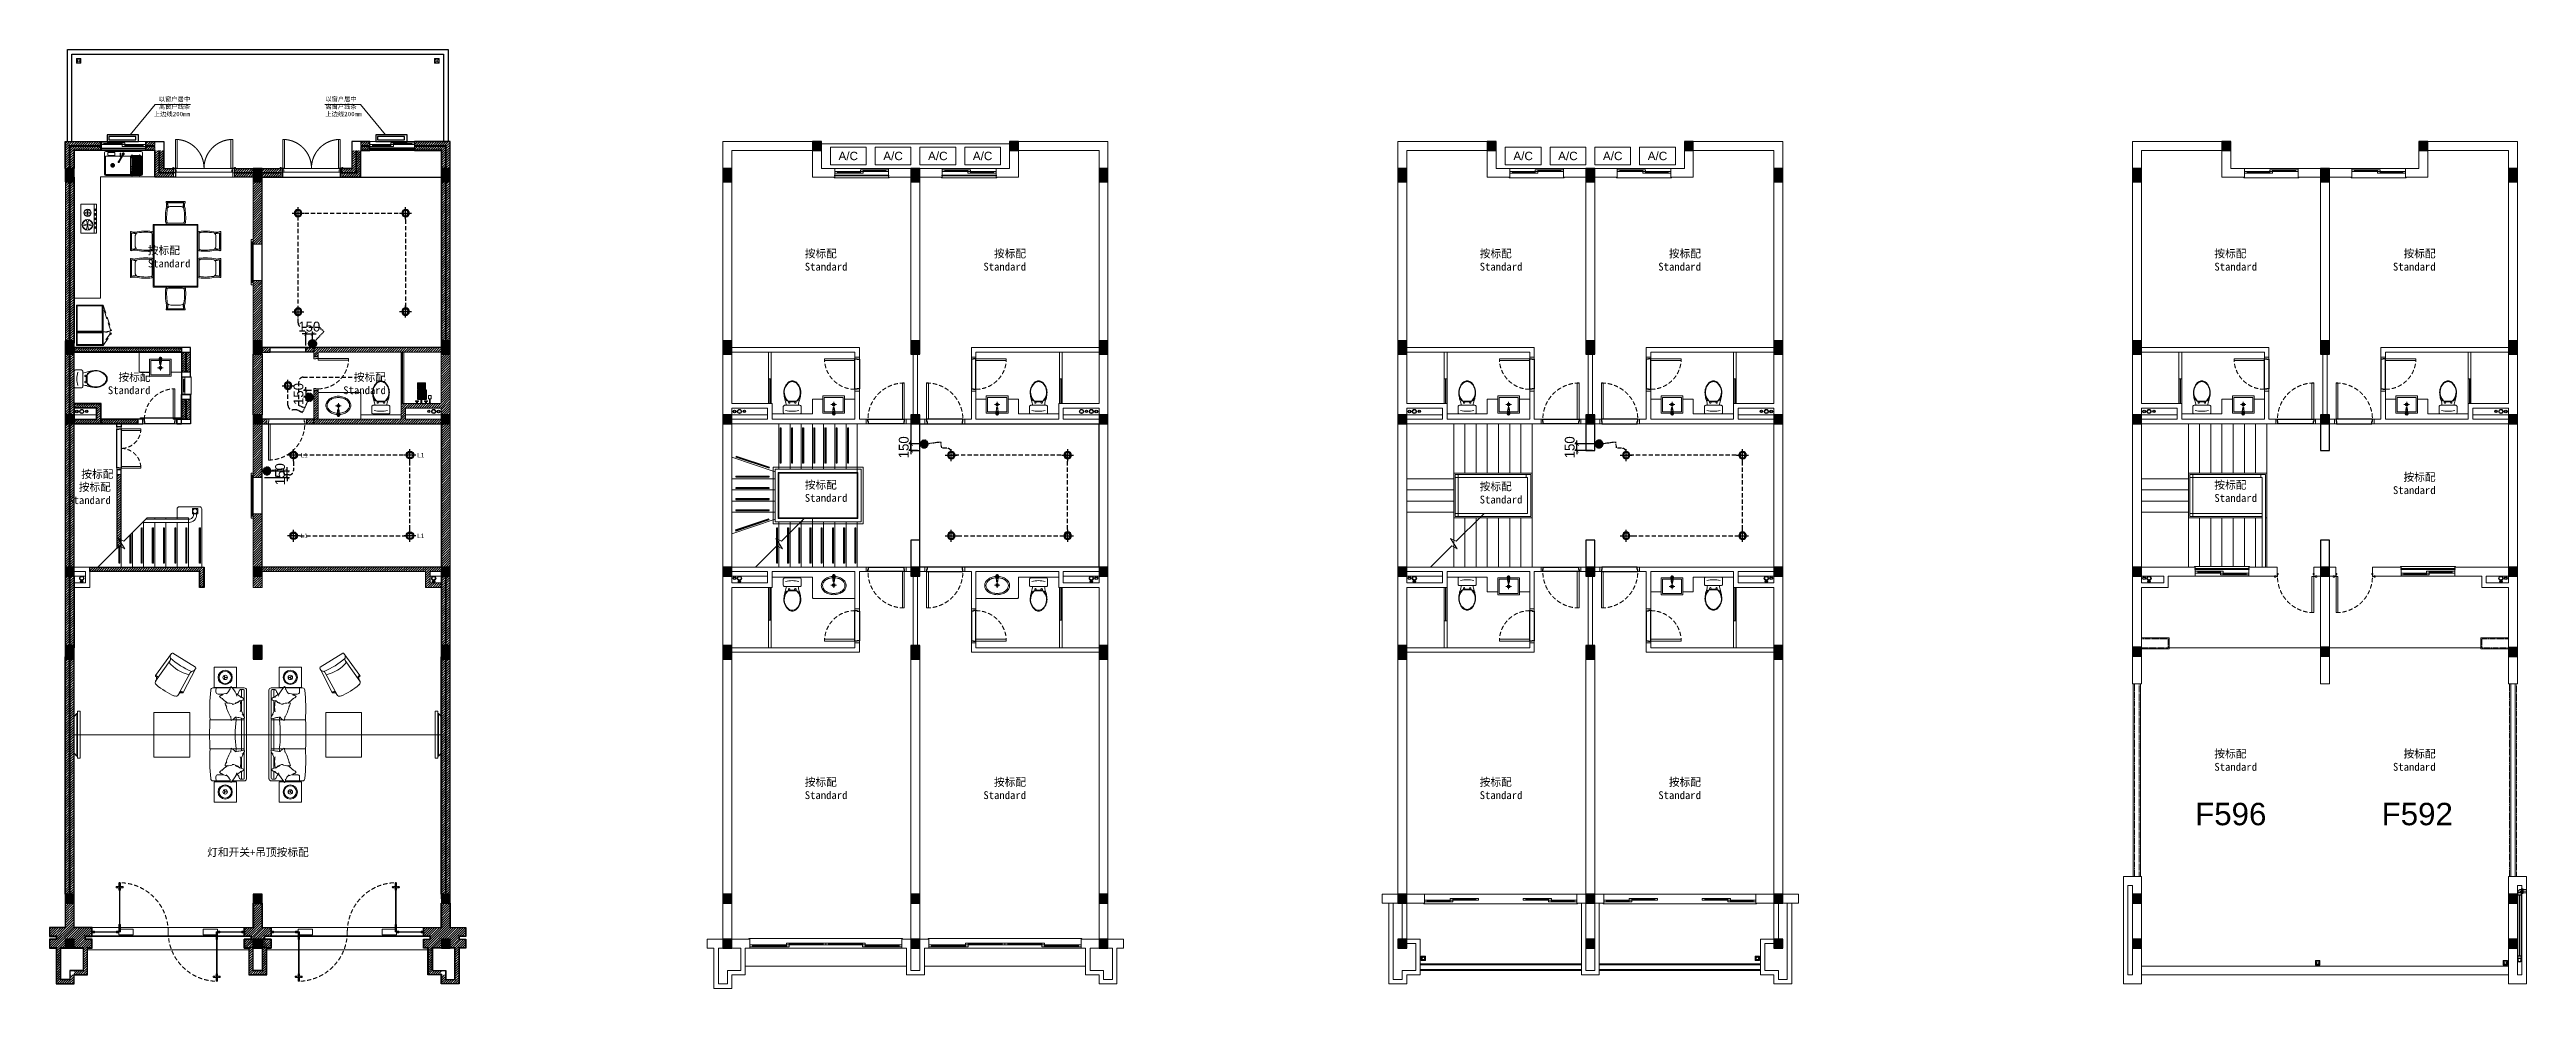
# Model space of a CAD drawing. Header units: inches. Extents: x -315689 to -186947, y -1261464 to -1173043.
# Drawn here: x -259002 to -203685, y -1226214 to -1205264 of the extents above; entities that cross this region are included whole.
import ezdxf

# ---------------------------------------------------------------- set-up
doc = ezdxf.new("R2010")
doc.units = ezdxf.units.IN
doc.header["$LTSCALE"] = 30
doc.header["$MEASUREMENT"] = 0
for name, pattern in [('$0$HIDDEN2', [0.1875, 0.125, -0.0625]), ('CENTER', [50.8, 31.75, -6.35, 6.35, -6.35]), ('CENTER2', [28.575, 19.05, -3.175, 3.175, -3.175]), ('DASH', [0.35, 0.25, -0.1]), ('HIDDEN', [9.525, 6.35, -3.175]), ('HIDDEN2', [4.7625, 3.175, -1.5875])]:
    doc.linetypes.add(name, pattern=pattern)
doc.layers.get('Defpoints').update_dxf_attribs({"color": 140, "lineweight": 0})
for name, color, linetype, lineweight in [('200mm Colum', 1, 'Continuous', 0), ('200mm Wall', 7, 'Continuous', 20), ('A-FLOR-HRAL', 11, 'Continuous', 0), ('A-WALL', 7, 'Continuous', 0), ('A-WALL-4-20', 252, 'Continuous', 0), ('B-WINDOW', 150, 'Continuous', 0), ('B-WINDOW 2', 142, 'Continuous', 0), ('C-DOOR', 45, 'Continuous', 0), ('D-FURNITURES-COUNTER-CABINET', 40, 'Continuous', 0), ('E- FIXTURES-TOILET', 251, 'Continuous', 0), ('E-FIXTURES-KITCHEN', 251, 'Continuous', 0), ('floor', 1, 'Continuous', 18), ('H', 8, 'Continuous', 5), ('H-HANDRAIL-RAILING', 33, 'Continuous', 0), ('HIDDEN2', 250, 'HIDDEN2', 0), ('STAIR', 7, 'Continuous', 0), ('Symbol-Template', 251, 'Continuous', 0), ('TEXT2', 7, 'Continuous', 25), ('Ø80', 3, 'Continuous', 0)]:
    doc.layers.add(name, color=color, linetype=linetype, lineweight=lineweight)
for name, color, linetype in [('Ceiling', 4, 'Continuous'), ('L', 7, 'Continuous'), ('LIGHT', 6, 'Continuous'), ('PVC', 3, 'Continuous'), ('WALL', 3, 'Continuous')]:
    doc.layers.add(name, color=color, linetype=linetype)
doc.layers.add('EM-ELEC', color=7, linetype='Continuous', lineweight=20, true_color=0xf1a013)
doc.layers.add('FF-开关回路', color=7, linetype='DASH', true_color=0xea0652)
doc.styles.add('Annotative', font='arial.ttf')
doc.styles.add('cordia.shx', font='cordia.shx')
doc.styles.get("Standard").update_dxf_attribs({"font": 'arial.ttf'})
doc.dimstyles.new('ISO 100', dxfattribs={"dimscale": 100, "dimtxt": 2.2, "dimasz": 0.8, "dimexe": 0.5, "dimexo": 0.5, "dimgap": 0.5, "dimtad": 1, "dimdec": 0, "dimzin": 0, "dimdsep": 46, "dimtxsty": 'cordia.shx', "dimblk": 'ARCHTICK', "dimcen": 0.09, "dimclrd": 6, "dimclre": 6, "dimclrt": 256, "dimadec": 0, "dimazin": 0, "dimtfac": 1, "dimtdec": 0, "dimtix": 1, "dimtmove": 2, "dimatfit": 3, "dimfxl": 1, "dimtolj": 1, "dimtzin": 0, "dimarcsym": 0})
pattern_1 = [(45, (21612.12, 5e-09), (-26.5165043, 26.5165043), [])]
pattern_2 = [(45, (21612.12, 35685.453), (-26.5165043, 26.5165043), [])]
pattern_3 = [(45, (19667.12, 36285.453), (-26.5165043, 26.5165043), [])]
pattern_4 = [(45, (-312528.227, -764272.604), (-26.5165043, 26.5165043), [])]
pattern_5 = [(45, (-314473.227, -763672.604), (-26.5165043, 26.5165043), [])]

# ---------------------------------------------------------------- blocks, each defined once
blk = doc.blocks.new('zhu1')
at = {"lineweight": 25}
blk.add_hatch(color=7, dxfattribs=at).paths.add_polyline_path([(703739, -104407), (703739, -104607), (703939, -104607), (703939, -104407)])
at = {"color": 7, "lineweight": 25}
for p, q in [((703739, -104507), (703939, -104507)), ((703839, -104407), (703839, -104607))]:
    blk.add_line(p, q, dxfattribs=at)
blk.add_lwpolyline([(703739, -104407), (703739, -104607), (703939, -104607), (703939, -104407), (703739, -104407)], dxfattribs=at)
blk = doc.blocks.new('zhu3')
at = {"lineweight": 25}
blk.add_hatch(color=6, dxfattribs=at).paths.add_polyline_path([(699852, -95440), (699852, -95740), (700052, -95740), (700052, -95440)])
at = {"color": 6, "lineweight": 25}
for p, q in [((699852, -95590), (700052, -95590)), ((699952, -95440), (699952, -95740))]:
    blk.add_line(p, q, dxfattribs=at)
blk.add_lwpolyline([(699852, -95440), (699852, -95740), (700052, -95740), (700052, -95440), (699852, -95440)], dxfattribs=at)
blk = doc.blocks.new('zhu2')
at = {"lineweight": 25}
blk.add_hatch(color=5, dxfattribs=at).paths.add_polyline_path([(704694, -104492), (704694, -104792), (704894, -104792), (704894, -104492)])
at = {"color": 5, "lineweight": 25}
for p, q in [((704794, -104492), (704794, -104792)), ((704694, -104642), (704894, -104642))]:
    blk.add_line(p, q, dxfattribs=at)
blk.add_lwpolyline([(704694, -104492), (704694, -104792), (704894, -104792), (704894, -104492), (704694, -104492)], dxfattribs=at)
blk = doc.blocks.new('jgzhuzjd')
at = {"color": 3, "lineweight": 25}
for name, p in [('zhu2', (-415512, 114503)), ('zhu2', (-415512, 110653)), ('zhu1', (-414557, 108918)), ('zhu1', (-414557, 105518)), ('zhu3', (-410670, 94801)), ('zhu1', (-414557, 98218)), ('zhu1', (-414557, 97218))]:
    blk.add_blockref(name, p, dxfattribs=at)
blk = doc.blocks.new('AR-Double-Glass-Doorr-220cm-Frameless_Flat-A')
at = {"color": 0}
for points in [[(-1141, 1013), (-1145, 1014), (-1149, 1015), (-1153, 1014), (-1157, 1012), (-1160, 1009), (-1162, 1006), (-1163, 1002), (-1164, 998), (-1163, 994), (-1161, 990), (-1158, 987), (-1154, 985), (-1151, 983), (-1146, 983), (-1142, 984), (-1139, 986), (-1136, 989), (-1136, 989), (-1136, 989), (-1136, 988), (-1136, 988), (-1136, 988), (-1136, 988), (-1136, 988), (-1136, 988), (-1124, 983), (-1092, 983), (-1092, 1015), (-1124, 1015), (-1136, 1010), (-1136, 1010), (-1136, 1010), (-1136, 1010), (-1135, 1009), (-1135, 1009), (-1135, 1008), (-1135, 1008), (-1135, 1008), (-1137, 1011)], [(-1134, 1007), (-1134, 1007), (-1134, 1007), (-1134, 1007), (-1135, 1008), (-1133, 1005)], [(-1135, 989), (-1134, 990), (-1134, 990), (-1134, 990), (-1134, 990), (-1134, 991), (-1133, 992)], [(-1133, 1004), (-1133, 1004), (-1132, 1002), (-1132, 1001), (-1132, 1001), (-1132, 1000), (-1132, 1000), (-1132, 1000), (-1132, 999), (-1132, 997), (-1132, 997), (-1132, 996), (-1132, 996), (-1132, 1000), (-1132, 1000), (-1133, 1004), (-1133, 1004), (-1133, 1004), (-1133, 1004), (-1133, 1004)], [(-1133, 992), (-1133, 993), (-1133, 993), (-1133, 993), (-1133, 994), (-1132, 995), (-1132, 995), (-1132, 995), (-1132, 995), (-1133, 994), (-1133, 993), (-1133, 993), (-1133, 993), (-1133, 992), (-1133, 992), (-1133, 992), (-1133, 992), (-1133, 992), (-1133, 992), (-1133, 992), (-1133, 992), (-1133, 992)], [(-1132, 996), (-1132, 995), (-1132, 996)], [(-1098, 1098), (-1099, 1098), (-1099, 1098), (-1099, 1098), (-1099, 1098), (-1100, 1098), (-1100, 1098), (-1100, 1098), (-1100, 1097), (-1100, 1097), (-1100, 1097), (-1100, 1015), (-1092, 1015), (-1092, 1015), (-1090, 1015), (-1090, 1098)], [(-1100, 983), (-1100, 935), (-1100, 934), (-1100, 934), (-1100, 934), (-1100, 934), (-1100, 934), (-1099, 934), (-1099, 934), (-1099, 933), (-1099, 933), (-1098, 933), (-1090, 933), (-1090, 983)], [(-1092, 1015), (-1092, 983), (-1090, 983), (-1090, 1015)], [(-1090, 1100), (-1090, 0), (-1078, 0), (-1078, 165), (-1078, 1100)], [(-1078, 1098), (-1078, 1015), (-1068, 1015), (-1068, 1097), (-1068, 1097), (-1068, 1097), (-1068, 1098), (-1069, 1098), (-1069, 1098), (-1069, 1098), (-1069, 1098), (-1069, 1098), (-1069, 1098), (-1070, 1098)], [(-1078, 1015), (-1078, 983), (-1076, 983), (-1076, 1015)], [(-1076, 983), (-1076, 983), (-1078, 983), (-1078, 933), (-1070, 933), (-1069, 933), (-1069, 933), (-1069, 934), (-1069, 934), (-1069, 934), (-1069, 934), (-1068, 934), (-1068, 934), (-1068, 934), (-1068, 935), (-1068, 983)], [(-1076, 1015), (-1076, 983), (-1044, 983), (-1032, 988), (-1032, 988), (-1032, 988), (-1032, 988), (-1032, 988), (-1033, 989), (-1033, 990), (-1034, 990), (-1034, 990), (-1034, 990), (-1034, 990), (-1034, 991), (-1034, 991), (-1034, 991), (-1035, 992), (-1035, 993), (-1035, 993), (-1036, 994), (-1036, 994), (-1036, 996), (-1036, 996), (-1036, 997), (-1036, 997), (-1036, 997), (-1036, 998), (-1036, 998), (-1036, 999), (-1036, 1001), (-1036, 1001), (-1036, 1002), (-1036, 1001), (-1036, 999), (-1036, 998), (-1036, 997), (-1036, 994), (-1036, 994), (-1036, 994), (-1036, 994), (-1035, 993), (-1035, 993), (-1035, 993), (-1035, 993), (-1035, 992), (-1034, 990), (-1034, 990), (-1033, 989), (-1031, 987), (-1027, 985), (-1023, 983), (-1019, 983), (-1015, 984), (-1012, 986), (-1008, 989), (-1006, 992), (-1005, 996), (-1005, 1000), (-1006, 1004), (-1007, 1008), (-1010, 1011), (-1014, 1013), (-1018, 1014), (-1022, 1015), (-1026, 1014), (-1030, 1012), (-1032, 1010), (-1032, 1010), (-1032, 1010), (-1032, 1010), (-1032, 1010), (-1032, 1010), (-1032, 1010), (-1032, 1010), (-1032, 1010), (-1032, 1010), (-1032, 1009), (-1032, 1009), (-1032, 1009), (-1032, 1009), (-1032, 1009), (-1032, 1009), (-1032, 1010), (-1032, 1010), (-1032, 1010), (-1032, 1010), (-1044, 1015)], [(-1018, 1014), (-1022, 1015), (-1026, 1014), (-1030, 1012), (-1032, 1010), (-1032, 1010), (-1032, 1010), (-1032, 1010), (-1032, 1010), (-1032, 1010), (-1032, 1010), (-1032, 1010), (-1032, 1010), (-1032, 1010), (-1032, 1009), (-1032, 1009), (-1032, 1009), (-1033, 1009), (-1033, 1009), (-1032, 1009), (-1033, 1009), (-1033, 1009), (-1033, 1009), (-1035, 1006), (-1035, 1006), (-1035, 1005), (-1036, 1002), (-1036, 1002), (-1036, 1002), (-1036, 1001), (-1036, 999), (-1036, 998), (-1036, 997), (-1036, 994), (-1036, 994), (-1036, 994), (-1036, 994), (-1035, 993), (-1035, 993), (-1035, 993), (-1035, 993), (-1035, 992), (-1034, 990), (-1034, 990), (-1033, 989), (-1031, 987), (-1027, 985), (-1023, 983), (-1019, 983), (-1015, 984), (-1012, 986), (-1008, 989), (-1006, 992), (-1005, 996), (-1005, 1000), (-1006, 1004), (-1007, 1008), (-1010, 1011), (-1014, 1013)], [(-1036, 1003), (-1036, 1003), (-1036, 1003)], [(-1036, 1003), (-1036, 1003), (-1036, 1003)], [(-1033, 1009), (-1033, 1009), (-1033, 1008), (-1033, 1008), (-1034, 1008), (-1034, 1008), (-1035, 1006)], [(-1035, 1006), (-1035, 1006), (-1035, 1006), (-1035, 1006)], [(-1035, 1005), (-1035, 1005), (-1035, 1006)], [(-1033, 1009), (-1033, 1009), (-1033, 1009), (-1033, 1009)], [(-1700, 16), (-1646, 16), (-1646, 6), (-1695, 6), (-1697, 5), (-1697, -5), (-1695, -6), (-1646, -6), (-1646, -16), (-1700, -16), (-1700, -6), (-1700, 6)], [(-1103, 5), (-1105, 6), (-1695, 6), (-1697, 5), (-1697, -5), (-1695, -6), (-1105, -6), (-1103, -5)], [(-1100, 16), (-1154, 16), (-1154, 6), (-1105, 6), (-1103, 5), (-1103, -5), (-1105, -6), (-1154, -6), (-1154, -16), (-1100, -16), (-1100, -6), (-1100, 6)], [(-1100, 165), (-1100, 0), (-1090, 0), (-1090, 165)], [(-1078, 165), (-1078, 0), (-1068, 0), (-1068, 165)], [(1078, -165), (1078, 0), (1068, 0), (1068, -165)], [(1090, -1100), (1090, 0), (1078, 0), (1078, -165), (1078, -1100)], [(1100, -165), (1100, 0), (1090, 0), (1090, -165)], [(1100, 16), (1154, 16), (1154, 6), (1105, 6), (1103, 5), (1103, -5), (1105, -6), (1154, -6), (1154, -16), (1100, -16), (1100, -6), (1100, 6)], [(1103, 5), (1105, 6), (1695, 6), (1697, 5), (1697, -5), (1695, -6), (1105, -6), (1103, -5)], [(1700, 16), (1646, 16), (1646, 6), (1695, 6), (1697, 5), (1697, -5), (1695, -6), (1646, -6), (1646, -16), (1700, -16), (1700, -6), (1700, 6)], [(1018, -1014), (1022, -1015), (1026, -1014), (1030, -1012), (1032, -1010), (1032, -1010), (1032, -1010), (1032, -1010), (1032, -1010), (1032, -1010), (1032, -1010), (1032, -1010), (1032, -1010), (1032, -1010), (1032, -1009), (1032, -1009), (1032, -1009), (1033, -1009), (1033, -1009), (1032, -1009), (1033, -1009), (1033, -1009), (1033, -1009), (1035, -1006), (1035, -1006), (1035, -1005), (1036, -1002), (1036, -1002), (1036, -1002), (1036, -1001), (1036, -999), (1036, -998), (1036, -997), (1036, -994), (1036, -994), (1036, -994), (1036, -994), (1035, -993), (1035, -993), (1035, -993), (1035, -993), (1035, -992), (1034, -990), (1034, -990), (1033, -989), (1031, -987), (1027, -985), (1023, -983), (1019, -983), (1015, -984), (1012, -986), (1008, -989), (1006, -992), (1005, -996), (1005, -1000), (1006, -1004), (1007, -1008), (1010, -1011), (1014, -1013)], [(1076, -1015), (1076, -983), (1044, -983), (1032, -988), (1032, -988), (1032, -988), (1032, -988), (1032, -988), (1033, -989), (1033, -990), (1034, -990), (1034, -990), (1034, -990), (1034, -990), (1034, -991), (1034, -991), (1034, -991), (1035, -992), (1035, -993), (1035, -993), (1036, -994), (1036, -994), (1036, -996), (1036, -996), (1036, -997), (1036, -997), (1036, -997), (1036, -998), (1036, -998), (1036, -999), (1036, -1001), (1036, -1001), (1036, -1002), (1036, -1001), (1036, -999), (1036, -998), (1036, -997), (1036, -994), (1036, -994), (1036, -994), (1036, -994), (1035, -993), (1035, -993), (1035, -993), (1035, -993), (1035, -992), (1034, -990), (1034, -990), (1033, -989), (1031, -987), (1027, -985), (1023, -983), (1019, -983), (1015, -984), (1012, -986), (1008, -989), (1006, -992), (1005, -996), (1005, -1000), (1006, -1004), (1007, -1008), (1010, -1011), (1014, -1013), (1018, -1014), (1022, -1015), (1026, -1014), (1030, -1012), (1032, -1010), (1032, -1010), (1032, -1010), (1032, -1010), (1032, -1010), (1032, -1010), (1032, -1010), (1032, -1010), (1032, -1010), (1032, -1010), (1032, -1009), (1032, -1009), (1032, -1009), (1032, -1009), (1032, -1009), (1032, -1009), (1032, -1010), (1032, -1010), (1032, -1010), (1032, -1010), (1044, -1015)], [(1033, -1009), (1033, -1009), (1033, -1008), (1033, -1008), (1034, -1008), (1034, -1008), (1035, -1006)], [(1033, -1009), (1033, -1009), (1033, -1009), (1033, -1009)], [(1035, -1005), (1035, -1005), (1035, -1006)], [(1035, -1006), (1035, -1006), (1035, -1006), (1035, -1006)], [(1036, -1003), (1036, -1003), (1036, -1003)], [(1036, -1003), (1036, -1003), (1036, -1003)], [(1076, -983), (1076, -983), (1078, -983), (1078, -933), (1070, -933), (1069, -933), (1069, -933), (1069, -934), (1069, -934), (1069, -934), (1069, -934), (1068, -934), (1068, -934), (1068, -934), (1068, -935), (1068, -983)], [(1078, -1098), (1078, -1015), (1068, -1015), (1068, -1097), (1068, -1097), (1068, -1097), (1068, -1098), (1069, -1098), (1069, -1098), (1069, -1098), (1069, -1098), (1069, -1098), (1069, -1098), (1070, -1098)], [(1078, -1015), (1078, -983), (1076, -983), (1076, -1015)], [(1100, -983), (1100, -935), (1100, -934), (1100, -934), (1100, -934), (1100, -934), (1100, -934), (1099, -934), (1099, -934), (1099, -933), (1099, -933), (1098, -933), (1090, -933), (1090, -983)], [(1092, -1015), (1092, -983), (1090, -983), (1090, -1015)], [(1098, -1098), (1099, -1098), (1099, -1098), (1099, -1098), (1099, -1098), (1100, -1098), (1100, -1098), (1100, -1098), (1100, -1097), (1100, -1097), (1100, -1097), (1100, -1015), (1092, -1015), (1092, -1015), (1090, -1015), (1090, -1098)], [(1141, -1013), (1145, -1014), (1149, -1015), (1153, -1014), (1157, -1012), (1160, -1009), (1162, -1006), (1163, -1002), (1164, -998), (1163, -994), (1161, -990), (1158, -987), (1154, -985), (1151, -983), (1146, -983), (1142, -984), (1139, -986), (1136, -989), (1136, -989), (1136, -989), (1136, -988), (1136, -988), (1136, -988), (1136, -988), (1136, -988), (1136, -988), (1124, -983), (1092, -983), (1092, -1015), (1124, -1015), (1136, -1010), (1136, -1010), (1136, -1010), (1136, -1010), (1135, -1009), (1135, -1009), (1135, -1008), (1135, -1008), (1135, -1008), (1137, -1011)], [(1133, -992), (1133, -993), (1133, -993), (1133, -993), (1133, -994), (1132, -995), (1132, -995), (1132, -995), (1132, -995), (1133, -994), (1133, -993), (1133, -993), (1133, -993), (1133, -992), (1133, -992), (1133, -992), (1133, -992), (1133, -992), (1133, -992), (1133, -992), (1133, -992), (1133, -992)], [(1132, -996), (1132, -995), (1132, -996)], [(1133, -1004), (1133, -1004), (1132, -1002), (1132, -1001), (1132, -1001), (1132, -1000), (1132, -1000), (1132, -1000), (1132, -999), (1132, -997), (1132, -997), (1132, -996), (1132, -996), (1132, -1000), (1132, -1000), (1133, -1004), (1133, -1004), (1133, -1004), (1133, -1004), (1133, -1004)], [(1135, -989), (1134, -990), (1134, -990), (1134, -990), (1134, -990), (1134, -991), (1133, -992)], [(1134, -1007), (1134, -1007), (1134, -1007), (1134, -1007), (1135, -1008), (1133, -1005)]]:
    blk.add_lwpolyline(points, close=True, dxfattribs=at)
for points in [[(-1100, 65), (-1100, -65), (-780, -65), (-780, 65)], [(1100, 65), (1100, -65), (780, -65), (780, 65)]]:
    blk.add_lwpolyline(points, close=True)
at = {"color": 0, "linetype": 'HIDDEN', "ltscale": 0.5}
for centre, start, end in [((-1100, 0), 0, 90), ((1100, 0), 180, 270)]:
    blk.add_arc(centre, 1100, start, end, dxfattribs=at)
blk = doc.blocks.new('AR-Double-Metal-Door-128cm-200-Frame_Flat-A')
at = {"layer": 'A-WALL', "color": 9, "true_color": 0xc7c8ca}
for points in [[(-680, 195), (-680, 215), (-700, 215), (-700, 195), (-680, 195)], [(700, 195), (700, 215), (680, 215), (680, 195), (700, 195)]]:
    blk.add_lwpolyline(points, dxfattribs=at)
for points in [[(-680, 200), (-640, 200), (-640, 160), (-645, 160), (-645, 195), (-680, 195)], [(-645, 160), (-620, 160), (-620, 110), (-645, 110)], [(645, 160), (620, 160), (620, 110), (645, 110)], [(680, 200), (640, 200), (640, 160), (645, 160), (645, 195), (680, 195)]]:
    blk.add_lwpolyline(points, close=True, dxfattribs=at)
at = {"layer": 'C-DOOR'}
for points in [[(-640, 200), (-600, 200), (-600, 840), (-640, 840)], [(640, 200), (600, 200), (600, 840), (640, 840)]]:
    blk.add_lwpolyline(points, close=True, dxfattribs=at)
at = {"layer": 'C-DOOR', "linetype": 'CENTER2', "ltscale": 50}
for centre, start, end in [((-640, 200), 0, 90), ((640, 200), 90, 180)]:
    blk.add_arc(centre, 640, start, end, dxfattribs=at)
blk = doc.blocks.new('AR-Hing-Alu-Window-100cm-200-Frame_Flat-A')
at = {"color": 0}
for points in [[(-440, -30), (-500, -30), (-500, -70), (-440, -70)], [(-30, -30), (-440, -30), (-440, -70), (-30, -70)], [(30, -30), (-30, -30), (-30, -70), (30, -70)], [(30, -70), (-30, -70), (-30, -110), (30, -110)], [(440, -70), (30, -70), (30, -110), (440, -110)], [(500, -70), (440, -70), (440, -110), (500, -110)]]:
    blk.add_lwpolyline(points, close=True, dxfattribs=at)
for points in [[(-440, -47.5), (-30, -47.5)], [(-440, -52.5), (-30, -52.5)], [(30, -87.5), (440, -87.5)], [(30, -92.5), (440, -92.5)]]:
    blk.add_lwpolyline(points, dxfattribs=at)
blk = doc.blocks.new('200mm Column')
blk.add_point((0, 0))
at = {"color": 1, "linetype": 'ByBlock'}
blk.add_wipeout([(100, -100), (-100, -100), (-100, 100), (100, 100)], dxfattribs=at)
blk = doc.blocks.new('AR-Drain-Tiolet-Area_Flat-A')
at = {"color": 0, "ltscale": 800}
for p, q in [((-120, -20), (-95, -45)), ((-95, -95), (-120, -120)), ((-45, -45), (-20, -20)), ((-45, -95), (-20, -120))]:
    blk.add_line(p, q, dxfattribs=at)
for points in [[(-20, -20), (-20, -120), (-120, -120), (-120, -20)], [(-45, -45), (-45, -95), (-95, -95), (-95, -45)]]:
    blk.add_lwpolyline(points, close=True, dxfattribs=at)
blk.add_circle((-70, -70), 25, dxfattribs=at)
blk = doc.blocks.new('AR-Single-Wood-Door-81cm-100-Frame_Flat-A')
at = {"color": 0}
for points in [[(-445, 0), (-445, -100), (-405, -100), (-405, -50), (-395, -50), (-395, 0), (-405, 0), (-405, 0), (-445, 0)], [(445, 0), (445, -100), (405, -100), (405, -50), (395, -50), (395, 0), (405, 0), (405, 0), (445, 0)], [(-405, -100), (-365, -100), (-365, -910), (-405, -910)]]:
    blk.add_lwpolyline(points, close=True, dxfattribs=at)
at = {"color": 0, "linetype": 'HIDDEN', "ltscale": 0.5}
blk.add_arc((-405, -100), 810, 270, 0, dxfattribs=at)
blk = doc.blocks.new('AR-Single-Wood-Door-68cm-100-Frame_Flat-A')
at = {"color": 0}
for points in [[(-340, 100), (-300, 100), (-300, 780), (-340, 780)], [(-340, 50), (-340, 100), (-380, 100), (-380, 0), (-330, 0), (-330, 50)], [(340, 50), (340, 100), (380, 100), (380, 0), (330, 0), (330, 50)]]:
    blk.add_lwpolyline(points, close=True, dxfattribs=at)
at = {"color": 0, "linetype": 'HIDDEN', "ltscale": 0.5}
blk.add_arc((-340, 100), 680, 0, 90, dxfattribs=at)
blk = doc.blocks.new('sink for narrow stand')
at = {"layer": 'E- FIXTURES-TOILET'}
for p, q in [((78251, -418675), (78129, -418675)), ((78190, -418615), (78190, -418736))]:
    blk.add_line(p, q, dxfattribs=at)
for points in [[(77947, -418485), (78162, -418485)], [(78218, -418485), (78432, -418485), (78432, -418865), (77947, -418865), (77947, -418485)], [(78214, -418515), (78402, -418515), (78402, -418835), (77977, -418835), (77977, -418515), (78166, -418515)]]:
    blk.add_lwpolyline(points, dxfattribs=at)
for points in [[(78202, -418590), (78204, -418578, 0.090943), (78206, -418572), (78212, -418530), (78217, -418497), (78220, -418466, 0.413838), (78190, -418436, 0.413838), (78160, -418466), (78163, -418497), (78168, -418530), (78174, -418572, 0.090943), (78176, -418578), (78178, -418590, 0.482882)], [(78163, -418497, -0.462811), (78190, -418466, -0.462811), (78217, -418497)], [(78168, -418495, -0.414214), (78190, -418474, -0.685598)], [(78168, -418495), (78178, -418569, 0.389882), (78190, -418579, 1.391857)], [(78204, -418578, -0.245866), (78190, -418588, -0.245866), (78176, -418578)], [(78178, -418590), (78179, -418598, 0.409667), (78190, -418608, 0.409667), (78201, -418598), (78202, -418590)], [(78178, -418590, 0.389882), (78190, -418600, 0.230616), (78199, -418596, 0.146126), (78202, -418590)], [(78212, -418495, 0.414214), (78190, -418474, 0.685598)], [(78212, -418495), (78202, -418569, -0.389882), (78190, -418579, -1.391857)]]:
    blk.add_lwpolyline(points, format="xyb", dxfattribs=at)
for centre, radius in [((78190, -418675), 32.7), ((78190, -418675), 21.2), ((78190, -418508), 19), ((78190, -418452), 14.3), ((78190, -418508), 12), ((78190, -418452), 8.9)]:
    blk.add_circle(centre, radius, dxfattribs=at)
blk = doc.blocks.new('AR-Staircase-GF_Flat-A')
at = {"lineweight": 9}
for points in [[(80, 880), (85, 880), (85, 90), (80, 90)], [(90, 880), (95, 880), (95, 90), (90, 90)], [(100, 880), (105, 880), (105, 90), (100, 90)], [(380, 880), (385, 880), (385, 90), (380, 90)], [(390, 880), (395, 880), (395, 90), (390, 90)], [(400, 880), (405, 880), (405, 90), (400, 90)], [(630, 880), (635, 880), (635, 90), (630, 90)], [(640, 880), (645, 880), (645, 90), (640, 90)], [(650, 880), (655, 880), (655, 90), (650, 90)], [(880, 880), (885, 880), (885, 90), (880, 90)], [(890, 880), (895, 880), (895, 90), (890, 90)], [(900, 880), (905, 880), (905, 90), (900, 90)], [(1130, 880), (1135, 880), (1135, 90), (1130, 90)], [(1140, 880), (1145, 880), (1145, 90), (1140, 90)], [(1150, 880), (1155, 880), (1155, 90), (1150, 90)], [(1380, 880), (1385, 880), (1385, 90), (1380, 90)], [(1390, 880), (1395, 880), (1395, 90), (1390, 90)], [(1400, 880), (1405, 880), (1405, 90), (1400, 90)]]:
    blk.add_lwpolyline(points, close=True, dxfattribs=at)
for points in [[(1635, 735), (1635, 90), (1630, 90), (1630, 740)], [(1645, 725), (1645, 90), (1640, 90), (1640, 730)], [(1655, 715), (1655, 90), (1650, 90), (1650, 720)], [(1880, 580), (1880, 622)], [(1885, 625), (1885, 588)], [(1890, 595), (1890, 627)], [(1895, 630), (1895, 603)], [(1900, 611), (1900, 632)], [(1905, 635), (1905, 619)], [(1885, 468), (1885, 90), (1880, 90), (1880, 465)], [(1895, 473), (1895, 90), (1890, 90), (1890, 471)], [(1905, 465), (1905, 90), (1900, 90), (1900, 470)]]:
    blk.add_lwpolyline(points, dxfattribs=at)
at = {"layer": 'H-HANDRAIL-RAILING', "ltscale": 50}
for points in [[(165, 1190), (165, 1170, 0.414214), (335, 1000), (1370, 1000)], [(235, 1190), (235, 1170, 0.414214), (335, 1070), (1300, 1070)]]:
    blk.add_lwpolyline(points, format="xyb", dxfattribs=at)
blk.add_circle((200, 1250), 50, dxfattribs=at)
at = {"layer": 'STAIR', "ltscale": 50}
for p, q in [((50, 1300), (50, 0)), ((350, 1100), (350, 0)), ((600, 1100), (600, 1085)), ((600, 1000), (600, 0)), ((850, 1100), (850, 1085)), ((850, 1000), (850, 0)), ((1100, 1100), (1100, 1085)), ((1100, 1000), (1100, 0)), ((1350, 0), (1350, 1000)), ((1600, 0), (1600, 770)), ((1850, 0), (1850, 606))]:
    blk.add_line(p, q, dxfattribs=at)
blk.add_lwpolyline([(600, 1100), (600, 1300, 0.414214), (550, 1350), (100, 1350)], format="xyb", dxfattribs=at)
blk.add_lwpolyline([(260, 1310), (140, 1310), (140, 1190), (260, 1190)], close=True, dxfattribs=at)
for points in [[(350, 1100), (1270, 1100)], [(1270, 1100), (1793, 577), (1920, 643), (1770, 407), (1896, 474), (2370, 0)]]:
    blk.add_lwpolyline(points, dxfattribs=at)
blk.add_arc((100, 1300), 50, 90, 180, dxfattribs=at)
blk = doc.blocks.new('AR-Double-Wood-Door-92cm-100-Frame_Flat-A')
at = {"color": 0}
for points in [[(-100, 440), (-100, 400), (-540, 400), (-540, 440)], [(-50, 440), (-100, 440), (-100, 480), (0, 480), (0, 430), (-50, 430)], [(-100, -440), (-100, -400), (-540, -400), (-540, -440)], [(-50, -440), (-100, -440), (-100, -480), (0, -480), (0, -430), (-50, -430)]]:
    blk.add_lwpolyline(points, close=True, dxfattribs=at)
at = {"color": 251, "true_color": 0x636466}
blk.add_lwpolyline([(0, 430), (-50, 430), (-50, 440), (-100, 440), (-100, -440), (-50, -440), (-50, -430), (0, -430)], close=True, dxfattribs=at)
at = {"color": 0, "linetype": 'HIDDEN', "ltscale": 0.5}
for centre, start, end in [((-100, 440), 180, 270), ((-100, -440), 90, 180)]:
    blk.add_arc(centre, 440, start, end, dxfattribs=at)
blk = doc.blocks.new('AR-Toilet_Flat-A')
at = {"color": 0}
for p, q in [((-308, 94), (-291, 85)), ((-291, 52), (-291, 85)), ((-291, 85), (-273, 85)), ((-273, 52), (-291, 52)), ((-291, 0), (-291, 52)), ((-291, 0), (-291, -52)), ((-308, -94), (-291, -85)), ((-291, -52), (-291, -85)), ((-273, -52), (-291, -52)), ((-291, -85), (-273, -85))]:
    blk.add_line(p, q, dxfattribs=at)
for points in [[(-500, 189, 0.230343), (-734, 76, 0.16845), (-760, 0, 2.883082)], [(-315, 101, 0.434217), (-710, 85, 0.182634), (-741, 0, 2.693815)], [(-443, 183, 0.048023), (-500, 189, 0.16845)], [(-212, -172, 0.414214), (-183, -201), (-49, -201, 0.414214), (-20, -172), (-20, 0), (-20, 172, 0.414214), (-49, 201), (-183, 201, 0.414214), (-212, 172), (-212, 132, -0.052345), (-319, 158, 0.071131), (-443, 183, 0.160777)], [(-413, 176, 0.026594), (-443, 183, 0.16845)], [(-315, 124, 0.094048), (-413, 176, 0.16845)], [(-315, 101), (-315, 124, 0.416606)], [(-308, 94, 0.008985), (-315, 101, 0.182634)], [(-308, 0), (-308, 94, 0.008985)], [(-308, 0), (-308, -94, -0.444938)], [(-212, 132), (-212, 0, 0.414214)], [(-212, -132), (-212, 0, -0.414214)], [(-500, -189, -0.230343), (-734, -76, -0.16845), (-760, 0, -2.883082)], [(-315, -101, -0.434217), (-710, -85, -0.182634), (-741, 0, -2.693815)], [(-443, -183, -0.048023), (-500, -189, -0.16845)], [(-443, -183, 0.071131), (-319, -158, -0.052345), (-212, -132), (-212, -172, 0.414214)], [(-425, -179, -0.015301), (-443, -183, -0.16845)], [(-315, -124, -0.105447), (-425, -179, -0.16845)], [(-308, -94, -0.008985), (-315, -101, -0.182634)], [(-315, -101), (-315, -124, -0.416606)]]:
    blk.add_lwpolyline(points, format="xyb", dxfattribs=at)
for centre, radius, start, end in [((-273, 69), 16.3, 270, 90), ((-668, 0), 588, 0.028, 14.6712), ((-273, -69), 16.3, 270, 90), ((-668, 0), 588, 345.3288, 359.972)]:
    blk.add_arc(centre, radius, start, end, dxfattribs=at)
blk = doc.blocks.new('AR-Fixed-Alu-Window-400cm-200-Frame_Flat-A')
at = {"color": 0}
for points in [[(-70, 200), (-70, 140), (-30, 140), (-30, 200)], [(-70, 140), (-70, -140), (-30, -140), (-30, 140)], [(-70, -140), (-70, -200), (-30, -200), (-30, -140)]]:
    blk.add_lwpolyline(points, close=True, dxfattribs=at)
for points in [[(-55, -140), (-55, 140)], [(-45, -140), (-45, 140)]]:
    blk.add_lwpolyline(points, dxfattribs=at)
blk = doc.blocks.new('AR-TV_Flat-A')
for points in [[(-50, 410), (10, 475), (10, -475), (-50, -410)], [(10, -475), (25, -475), (25, 475), (10, 475)], [(25, -525), (85, -525), (85, 525), (25, 525)]]:
    blk.add_lwpolyline(points, close=True)
blk = doc.blocks.new('SBED-5')
at = {"color": 0}
for q in [(-0.041, 0.037), (0.044, 0.032), (0, -0.055)]:
    blk.add_line((0, 0), q, dxfattribs=at)
blk.add_lwpolyline([(-0.25, 0.275), (0.25, 0.275), (0.25, -0.275), (-0.25, -0.275)], close=True, dxfattribs=at)
for radius in [0.175, 0.151, 0.055]:
    blk.add_circle((0, 0), radius, dxfattribs=at)
blk = doc.blocks.new('SOFA3')
at = {"color": 0}
for p, q in [((52, 831), (52, 562)), ((52, 687), (52, 634)), ((93, 749), (93, 811)), ((2078, 881), (97, 881)), ((113, 831), (694, 831)), ((263, 772), (114, 772)), ((694, 831), (182, 831)), ((184, 651), (266, 780)), ((184, 651), (266, 780)), ((190, 687), (190, 661)), ((304, 826), (324, 799)), ((304, 826), (324, 799)), ((324, 799), (344, 741)), ((324, 799), (344, 741)), ((576, 772), (333, 772)), ((537, 753), (676, 820)), ((537, 753), (676, 820)), ((734, 806), (719, 739)), ((734, 806), (719, 739)), ((1454, 772), (726, 772)), ((732, 839), (734, 806)), ((732, 839), (734, 806)), ((732, 831), (1448, 831)), ((802, 831), (732, 831)), ((765, 831), (765, 568)), ((1415, 831), (1415, 568)), ((1449, 839), (1446, 806)), ((1449, 839), (1446, 806)), ((1446, 806), (1462, 739)), ((1446, 806), (1462, 739)), ((1486, 831), (2068, 831)), ((1643, 753), (1505, 820)), ((1643, 753), (1505, 820)), ((1847, 772), (1605, 772)), ((1857, 799), (1837, 741)), ((1857, 799), (1837, 741)), ((1876, 826), (1857, 799)), ((1876, 826), (1857, 799)), ((1997, 651), (1914, 780)), ((1997, 651), (1914, 780)), ((2067, 772), (1917, 772)), ((1990, 679), (1990, 661)), ((2078, 881), (2078, 881)), ((2088, 749), (2088, 811)), ((2128, 831), (2128, 562)), ((2128, 831), (2128, 562)), ((2128, 623), (2128, 562)), ((52, 516), (52, 266)), ((52, 465), (52, 131)), ((190, 365), (190, 248)), ((782, 538), (691, 528)), ((782, 538), (691, 528)), ((765, 536), (765, 66)), ((1399, 538), (1490, 528)), ((1399, 538), (1490, 528)), ((1415, 536), (1415, 66)), ((1990, 365), (1990, 248)), ((2128, 516), (2128, 131))]:
    blk.add_line(p, q, dxfattribs=at)
for centre, radius, start, end in [((531, -6), 743, 117.8875, 133.4849), ((531, -6), 743, 117.8875, 133.4849), ((103, 830), 50.6, 96.8289, 179.7132), ((113, 810), 20.6, 88.8931, 176.6615), ((113, 751), 20.6, 88.8931, 176.6615), ((128, 752), 35.3, 185.3944, 260.1982), ((93, 563), 157, 51.8983, 79.5668), ((281, 414), 257, 100.5755, 112.3639), ((281, 414), 257, 100.5755, 112.3639), ((452, 2189), 1532, 260.1489, 260.5503), ((359, 742), 100, 123.2191, 183.3856), ((359, 742), 100, 123.2191, 183.3856), ((489, 12), 743, 86.2449, 101.8422), ((489, 12), 743, 86.2449, 101.8422), ((402, 755), 67.4, 193.7192, 259.1314), ((402, 755), 67.4, 193.7192, 259.1314), ((-660, 235), 1123, 20.9009, 24.5217), ((-660, 235), 1123, 20.9009, 24.5217), ((201, 552), 220, 2.9554, 41.7249), ((201, 552), 220, 2.9554, 41.7249), ((452, 2189), 1532, 267.2879, 267.8067), ((369, 390), 247, 81.6633, 85.462), ((369, 390), 247, 81.6633, 85.462), ((722, 455), 333, 156.0158, 181.9977), ((722, 455), 333, 156.0158, 181.9977), ((496, 500), 257, 68.9328, 80.7212), ((496, 500), 257, 68.9328, 80.7212), ((735, 739), 100, 91.5764, 151.7429), ((735, 739), 100, 91.5764, 151.7429), ((-399, 842), 1123, 349.2582, 354.759), ((-399, 842), 1123, 349.2582, 354.759), ((558, 434), 247, 25.0973, 53.8193), ((558, 434), 247, 25.0973, 53.8193), ((433, 3061), 2432, 276.4475, 277.852), ((1097, 3061), 2432, 262.148, 277.509), ((1622, 434), 247, 126.1807, 154.9027), ((1622, 434), 247, 126.1807, 154.9027), ((1747, 3061), 2432, 262.148, 263.5525), ((1446, 739), 100, 28.2571, 88.4236), ((1446, 739), 100, 28.2571, 88.4236), ((2580, 842), 1123, 185.241, 190.7418), ((2580, 842), 1123, 185.241, 190.7418), ((1684, 500), 257, 99.2788, 111.0672), ((1684, 500), 257, 99.2788, 111.0672), ((1692, 12), 743, 78.1578, 93.7551), ((1692, 12), 743, 78.1578, 93.7551), ((1980, 552), 220, 138.2751, 177.0446), ((1980, 552), 220, 138.2751, 177.0446), ((1458, 455), 333, 358.0023, 383.9842), ((1458, 455), 333, 358.0023, 383.9842), ((1811, 390), 247, 94.538, 98.3367), ((1811, 390), 247, 94.538, 98.3367), ((1728, 2076), 1421, 272.3124, 272.8853), ((2840, 235), 1123, 155.4783, 159.0991), ((2840, 235), 1123, 155.4783, 159.0991), ((1779, 755), 67.4, 280.8686, 346.2808), ((1779, 755), 67.4, 280.8686, 346.2808), ((1821, 742), 100, 356.6144, 416.7809), ((1821, 742), 100, 356.6144, 416.7809), ((1899, 414), 257, 67.6361, 79.4245), ((1899, 414), 257, 67.6361, 79.4245), ((1728, 2076), 1421, 280.2098, 280.6265), ((2103, 558), 165, 105.6204, 133.1077), ((1649, -6), 743, 46.5151, 62.1125), ((1649, -6), 743, 46.5151, 62.1125), ((2053, 752), 35.3, 279.8018, 354.6056), ((2067, 810), 20.6, 3.3385, 91.1069), ((2067, 751), 20.6, 3.3385, 91.1069), ((2078, 831), 50, 359.9999, 449.9999), ((67, 581), 67.4, 225.3619, 290.7741), ((67, 581), 67.4, 225.3619, 290.7741), ((121, 570), 372, 259.3346, 273.3663), ((102, 131), 50, 180.0001, 270.0001), ((3, 303), 220, 34.5981, 73.3676), ((3, 303), 220, 34.5981, 73.3676), ((527, 4180), 4121, 264.0809, 273.3098), ((140, 248), 50, 273.3663, 360.0001), ((497, 494), 333, 187.6585, 213.6404), ((497, 494), 333, 187.6585, 213.6404), ((308, 344), 95, 179.2506, 226.4363), ((308, 344), 95, 179.2506, 226.4363), ((184, 370), 111, 301.8796, 349.5023), ((184, 370), 111, 301.8796, 349.5023), ((-442, 1042), 1019, 315.7647, 324.9178), ((-442, 1042), 1019, 315.7647, 324.9178), ((482, 427), 95, 162.255, 194.7936), ((482, 427), 95, 162.255, 194.7936), ((390, 514), 111, 270.2369, 317.8596), ((390, 514), 111, 270.2369, 317.8596), ((209, 1414), 1019, 284.122, 299.9033), ((209, 1414), 1019, 284.122, 299.9033), ((1090, 5853), 5797, 266.7858, 273.2142), ((1653, 4180), 4121, 266.6902, 275.9191), ((1971, 1414), 1019, 240.0967, 255.878), ((1971, 1414), 1019, 240.0967, 255.878), ((1791, 514), 111, 222.1404, 269.7631), ((1791, 514), 111, 222.1404, 269.7631), ((2623, 1042), 1019, 215.0822, 224.2353), ((2623, 1042), 1019, 215.0822, 224.2353), ((1698, 427), 95, 345.2064, 377.745), ((1698, 427), 95, 345.2064, 377.745), ((1997, 370), 111, 190.4977, 238.1204), ((1997, 370), 111, 190.4977, 238.1204), ((1873, 344), 95, 313.5637, 360.7494), ((1873, 344), 95, 313.5637, 360.7494), ((1683, 494), 333, 326.3596, 352.3415), ((1683, 494), 333, 326.3596, 352.3415), ((2040, 248), 50, 179.9999, 266.6337), ((2178, 303), 220, 106.6324, 145.4019), ((2178, 303), 220, 106.6324, 145.4019), ((2059, 570), 372, 266.6337, 280.6654), ((2078, 131), 50, 269.9999, 359.9999), ((2113, 581), 67.4, 249.2259, 314.6381), ((2113, 581), 67.4, 249.2259, 314.6381)]:
    blk.add_arc(centre, radius, start, end, dxfattribs=at)
blk = doc.blocks.new('AR-Sofa-Living-Area_Flat-A')
at = {"color": 0}
for p, q in [((1335, 1045), (1335, 1048)), ((1485, 717), (1485, 719)), ((409, -1386), (144, -888)), ((191, -937), (231, -937)), ((253, -940), (533, -1485)), ((1485, -736), (1485, -734)), ((-365, -1321), (-7, -1813)), ((-362, -1199), (-38, -1660)), ((20, -1819), (525, -1508))]:
    blk.add_line(p, q, dxfattribs=at)
blk.add_lwpolyline([(400, -500), (400, 500), (-400, 500), (-400, -500)], close=True, dxfattribs=at)
for centre, radius, start, end in [((642, -2264), 1515, 112.3292, 130.8778), ((88, -926), 67.4, 22.0077, 115.9971), ((226, -857), 87.6, 210.2471, 270.3401), ((213, -923), 45.1, 212.1715, 334.7315), ((241, -948), 14.7, 23.9269, 165.0582), ((-303, -1167), 67.4, 127.2099, 221.1993), ((-352, -1313), 14.7, 78.1488, 219.2801), ((-362, -1277), 45.1, 268.4755, 31.0355), ((-427, -1259), 87.6, 332.8669, 32.9599), ((563, -2128), 808, 102.7154, 141.0554), ((1087, -2959), 1677, 112.7496, 131.8519), ((514, -1491), 20, 301.6035, 26.7416), ((9, -1802), 20, 216.4654, 301.6035)]:
    blk.add_arc(centre, radius, start, end, dxfattribs=at)
for points in [[(532, -1482), (518, -1454), (494, -1416), (434, -1417), (417, -1396), (409, -1386)], [(-7, -1814), (-26, -1788), (-49, -1750), (-21, -1697), (-32, -1672), (-38, -1660)]]:
    blk.add_open_spline(points, degree=3, knots=[0.0163673, 0.0163673, 0.0163673, 0.0163673, 0.1014471, 0.1416822, 0.1790257, 0.1790257, 0.1790257, 0.1790257], dxfattribs=at)
at = {"color": 0, "yscale": 909.0910000014119, "zscale": 909.0910000014119}
for p, xscale, rotation in [((1191, 1275), -909.0910000014119, 90), ((1191, -1280), 909.0910000014119, 90.00000000000001)]:
    blk.add_blockref('SBED-5', p, dxfattribs=dict(at, xscale=xscale, rotation=rotation))
at = {"color": 0, "rotation": 270}
blk.add_blockref('SOFA3', (786, 1081), dxfattribs=at)
blk = doc.blocks.new('AR-DINING-CHAIR')
at = {"color": 0}
for p, q in [((0.042, 0.032), (0.032, 0.032)), ((0.042, 0.032), (0.033, 0.028)), ((0.043, 0.013), (0.042, 0.032)), ((0.227, 0.476), (0.044, 0.476)), ((0.227, 0.468), (0.044, 0.468)), ((0.227, 0.467), (0.044, 0.467)), ((0.227, 0.386), (0.121, 0.386)), ((0.227, 0.476), (0.411, 0.476)), ((0.227, 0.468), (0.411, 0.468)), ((0.227, 0.467), (0.411, 0.467)), ((0.227, 0.386), (0.334, 0.386)), ((0.411, 0.013), (0.413, 0.032)), ((0.413, 0.032), (0.423, 0.032)), ((0.413, 0.032), (0.422, 0.028))]:
    blk.add_line(p, q, dxfattribs=at)
blk.add_lwpolyline([(0.439, 0.474, 0.102523), (0.429, 0.386, -0.080461), (0.445, 0.009, -0.3023), (0.42, 0.012, 0.197932), (0.411, 0.013, -0.028193), (0.357, 0.009), (0.227, 0.009), (0.097, 0.009, -0.028193), (0.043, 0.013, 0.197932), (0.034, 0.012, -0.3023), (0.009, 0.009, -0.080461), (0.025, 0.386, 0.102523), (0.015, 0.474, -0.587111), (0.026, 0.493), (0.428, 0.493, -0.587111)], format="xyb", close=True, dxfattribs=at)
for centre, radius, start, end in [((1.181, 0.149), 1.154, 168.4357, 186.8363), ((0.04, 0.001), 0.012, 71.7536, 116.5375), ((0.044, 0.473), 0.00242, 100.345, 201.3742), ((-0.19, 0.406), 0.241, 354.5513, 15.9626), ((0.044, 0.467), 0.000725, 87.3762, 197.5208), ((0.044, 0.466), 0.000433, 71.7715, 189.2202), ((0.121, 0.288), 0.0978, 90.5164, 143.1927), ((-0.256, 0.358), 0.317, 1.1591, 17.5641), ((0.333, 0.288), 0.0978, 36.8073, 89.4836), ((0.711, 0.358), 0.317, 162.4359, 178.8409), ((0.644, 0.406), 0.241, 164.0374, 185.4487), ((-0.726, 0.149), 1.154, 353.1637, 11.5643), ((0.411, 0.473), 0.00242, 338.6258, 79.655), ((0.411, 0.467), 0.000725, 342.4792, 92.6238), ((0.411, 0.466), 0.000433, 350.7798, 108.2285), ((0.415, 0.001), 0.012, 63.4625, 108.2464)]:
    blk.add_arc(centre, radius, start, end, dxfattribs=at)
blk = doc.blocks.new('AR-Dining-Table-6-Paxs_Flat-A')
at = {"color": 0}
for points in [[(500, -700), (500, 700), (-500, 700), (-500, -700)], [(480, -680), (480, 680), (-480, 680), (-480, -680)]]:
    blk.add_lwpolyline(points, close=True, dxfattribs=at)
at = {"color": 0, "xscale": -1000, "yscale": 1000, "zscale": 1000}
blk.add_blockref('AR-DINING-CHAIR', (227, 716), dxfattribs=at)
at = {"color": 0, "yscale": 1000, "zscale": 1000}
for p, xscale, rotation in [((-516, 552), -1000, 90), ((516, 552), 1000, 270), ((-516, -502), 1000, 90), ((516, -502), -1000, 270), ((227, -716), 1000, 180)]:
    blk.add_blockref('AR-DINING-CHAIR', p, dxfattribs=dict(at, xscale=xscale, rotation=rotation))
blk = doc.blocks.new('AR-Fridge-Double-Doors_Flat-A')
at = {"color": 0, "linetype": 'Continuous'}
blk.add_line((-600, 300), (0, 300), dxfattribs=at)
at = {"color": 0, "linetype": 'HIDDEN'}
for points in [[(-600, 900), (-786, 330), (-767, 323), (-581, 894)], [(-600, 0), (-786, 270), (-767, 277), (-581, 6)]]:
    blk.add_lwpolyline(points, close=True, dxfattribs=at)
at = {"color": 0, "linetype": 'Continuous'}
blk.add_lwpolyline([(0, 0), (-600, 0), (-600, 900), (0, 900)], close=True, dxfattribs=at)
at = {"color": 0}
for points in [[(-18, 320), (-578, 320), (-578, 880), (-18, 880)], [(-20, 20), (-580, 20), (-580, 280), (-20, 280)]]:
    blk.add_lwpolyline(points, close=True, dxfattribs=at)
at = {"color": 0, "linetype": 'HIDDEN2'}
for centre, start, end in [((-600, 900), 253.8638, 270), ((-600, -300), 90, 106.1362)]:
    blk.add_arc(centre, 600, start, end, dxfattribs=at)
blk = doc.blocks.new('AR-Cooker_Flat-A')
for p, q in [((-149, 132), (-223, 147)), ((-149, 132), (-223, 117)), ((-149, 132), (-164, 206)), ((-149, 132), (-164, 58)), ((-149, 132), (-134, 206)), ((-149, 132), (-75, 147)), ((-149, 132), (-75, 117)), ((-149, 132), (-134, 58)), ((-149, -137), (-255, -115)), ((-149, -137), (-255, -158)), ((-149, -137), (-170, -31)), ((-149, -137), (-170, -242)), ((-149, -137), (-128, -31)), ((-149, -137), (-43, -115)), ((-149, -137), (-43, -158)), ((-149, -137), (-128, -242))]:
    blk.add_line(p, q)
for points in [[(-350, -325), (-295, -325), (-295, 325), (-350, 325)], [(-295, 325), (-295, -325), (0, -325), (0, 325)]]:
    blk.add_lwpolyline(points, close=True)
at = {"ltscale": 0.5}
for centre, radius in [((-322, 197), 22), ((-322, 98), 22), ((-322, 0), 22), ((-322, 197), 11), ((-322, 98), 11), ((-322, 0), 11), ((-322, -98), 22), ((-322, -197), 22), ((-322, -98), 11), ((-322, -197), 11)]:
    blk.add_circle(centre, radius, dxfattribs=at)
for centre, radius in [((-149, 132), 83.6), ((-149, -137), 119)]:
    blk.add_circle(centre, radius)
for centre, radius, start, end in [((-149, 132), 75.4, 101.2995, 168.7005), ((-149, 132), 75.4, 191.2995, 258.7005), ((-149, 132), 75.4, 11.2995, 78.7005), ((-149, 132), 75.4, 281.2995, 348.7005), ((-149, -137), 108, 101.2995, 168.7005), ((-149, -137), 108, 191.2995, 258.7005), ((-149, -137), 108, 11.2995, 78.7005), ((-149, -137), 108, 281.2995, 348.7005)]:
    blk.add_arc(centre, radius, start, end)
blk = doc.blocks.new('AR-Sink-Kitchen_Flat-A')
for p, q in [((-428, -238), (-428, 237)), ((-408, -248), (-408, 167)), ((-408, 167), (-389, 167)), ((-398, 267), (392, 267)), ((-395, 151), (-396, 147)), ((-396, 147), (-396, -233)), ((-393, 159), (-395, 155)), ((-395, 155), (-395, 151)), ((-391, 163), (-393, 159)), ((-389, 167), (-391, 163)), ((-389, 150), (-390, 148)), ((-166, 148), (-390, 148)), ((-390, 146), (-166, 146)), ((-390, 146), (-390, 132)), ((-390, 132), (-166, 132)), ((-390, 130), (-390, -64)), ((-390, 130), (-166, 130)), ((-386, 170), (-389, 167)), ((-388, 157), (-389, 154)), ((-389, 154), (-389, 150)), ((-386, 160), (-388, 157)), ((-383, 173), (-386, 170)), ((-384, 163), (-386, 160)), ((-382, 166), (-384, 163)), ((-379, 175), (-383, 173)), ((-379, 168), (-382, 166)), ((-380, 167), (-364, 167)), ((-375, 177), (-379, 175)), ((-376, 170), (-379, 168)), ((-373, 172), (-376, 170)), ((-371, 179), (-375, 177)), ((-370, 173), (-373, 172)), ((-367, 179), (-371, 179)), ((-366, 173), (-370, 173)), ((-364, 180), (-367, 179)), ((-365, 192), (-366, 192)), ((-366, 192), (-366, 191)), ((-366, 191), (-366, 191)), ((-366, 191), (-365, 191)), ((-366, 191), (-366, 182)), ((-366, 182), (-366, 181)), ((-366, 181), (-365, 181)), ((-364, 174), (-366, 173)), ((-364, 192), (-365, 192)), ((-365, 192), (-365, 192)), ((-365, 191), (-365, 191)), ((-365, 191), (-364, 191)), ((-365, 181), (-365, 181)), ((-365, 181), (-364, 181)), ((-364, 192), (-364, 191)), ((-363, 192), (-364, 192)), ((-363, 192), (-364, 192)), ((-364, 192), (-364, 192)), ((-364, 191), (-363, 191)), ((-364, 191), (-364, 191)), ((-364, 191), (-364, 191)), ((-364, 191), (-364, 191)), ((-364, 191), (-364, 191)), ((-364, 191), (-363, 191)), ((-364, 181), (-363, 181)), ((-364, 180), (-364, 181)), ((-364, 181), (-364, 181)), ((-363, 180), (-364, 180)), ((-363, 174), (-364, 174)), ((-364, 174), (-364, 148)), ((-364, 167), (-363, 167)), ((-364, 146), (-364, 132)), ((-364, -64), (-364, 130)), ((-363, 192), (-363, 192)), ((-363, 192), (-363, 192)), ((-363, 192), (-363, 192)), ((-362, 192), (-363, 192)), ((-362, 192), (-363, 192)), ((-363, 191), (-362, 191)), ((-363, 191), (-363, 191)), ((-363, 191), (-363, 191)), ((-363, 191), (-363, 191)), ((-363, 191), (-362, 191)), ((-363, 181), (-362, 181)), ((-362, 192), (-362, 192)), ((-362, 192), (-362, 192)), ((-362, 192), (-362, 192)), ((-362, 191), (-362, 192)), ((-361, 192), (-362, 192)), ((-362, 191), (-362, 191)), ((-362, 191), (-362, 191)), ((-362, 191), (-362, 191)), ((-362, 191), (-362, 191)), ((-362, 191), (-362, 191)), ((-362, 191), (-362, 191)), ((-362, 191), (-361, 191)), ((-362, 180), (-362, 181)), ((-362, 181), (-361, 181)), ((-362, 180), (-362, 180)), ((-194, 180), (-362, 180)), ((-346, 174), (-362, 174)), ((-362, 174), (-362, 148)), ((-362, 167), (-362, 167)), ((-362, 167), (-347, 167)), ((-362, 146), (-362, 132)), ((-362, -64), (-362, 130)), ((-360, 192), (-361, 192)), ((-361, 192), (-361, 192)), ((-361, 191), (-361, 191)), ((-361, 191), (-360, 191)), ((-361, 181), (-361, 181)), ((-361, 181), (-360, 181)), ((-360, 191), (-360, 192)), ((-360, 192), (-360, 192)), ((-360, 191), (-360, 191)), ((-360, 191), (-360, 191)), ((-360, 191), (-360, 182)), ((-360, 181), (-360, 182)), ((-360, 181), (-360, 181)), ((-347, 174), (-347, 148)), ((-347, 146), (-347, 132)), ((-347, -64), (-347, 130)), ((-329, 174), (-345, 174)), ((-345, 174), (-345, 148)), ((-345, 167), (-330, 167)), ((-345, 146), (-345, 132)), ((-345, -64), (-345, 130)), ((-330, 174), (-330, 148)), ((-330, 146), (-330, 132)), ((-330, -64), (-330, 130)), ((-312, 174), (-328, 174)), ((-328, 174), (-328, 148)), ((-328, 167), (-313, 167)), ((-328, 146), (-328, 132)), ((-328, -64), (-328, 130)), ((-313, 174), (-313, 148)), ((-313, 146), (-313, 132)), ((-313, -64), (-313, 130)), ((-295, 174), (-311, 174)), ((-311, 174), (-311, 148)), ((-311, 167), (-296, 167)), ((-311, 146), (-311, 132)), ((-311, -64), (-311, 130)), ((-296, 174), (-296, 148)), ((-296, 146), (-296, 132)), ((-296, -64), (-296, 130)), ((-278, 174), (-294, 174)), ((-294, 174), (-294, 148)), ((-294, 167), (-279, 167)), ((-294, 146), (-294, 132)), ((-294, -64), (-294, 130)), ((-279, 174), (-279, 148)), ((-279, 146), (-279, 132)), ((-279, -64), (-279, 130)), ((-261, 174), (-277, 174)), ((-277, 174), (-277, 148)), ((-277, 167), (-262, 167)), ((-277, 146), (-277, 132)), ((-277, -64), (-277, 130)), ((-262, 174), (-262, 148)), ((-262, 146), (-262, 132)), ((-262, -64), (-262, 130)), ((-244, 174), (-260, 174)), ((-260, 174), (-260, 148)), ((-260, 167), (-245, 167)), ((-260, 146), (-260, 132)), ((-260, -64), (-260, 130)), ((-245, 174), (-245, 148)), ((-245, 146), (-245, 132)), ((-245, -64), (-245, 130)), ((-227, 174), (-243, 174)), ((-243, 174), (-243, 148)), ((-243, 167), (-228, 167)), ((-243, 146), (-243, 132)), ((-243, -64), (-243, 130)), ((-228, 174), (-228, 148)), ((-228, 146), (-228, 132)), ((-228, -64), (-228, 130)), ((-210, 174), (-226, 174)), ((-226, 174), (-226, 148)), ((-226, 167), (-211, 167)), ((-226, 146), (-226, 132)), ((-226, -64), (-226, 130)), ((-211, 174), (-211, 148)), ((-211, 146), (-211, 132)), ((-211, -64), (-211, 130)), ((-193, 174), (-209, 174)), ((-209, 174), (-209, 148)), ((-209, 167), (-194, 167)), ((-209, 146), (-209, 132)), ((-209, -64), (-209, 130)), ((-195, 192), (-196, 192)), ((-196, 192), (-196, 191)), ((-196, 191), (-196, 191)), ((-196, 191), (-195, 191)), ((-196, 191), (-196, 182)), ((-196, 182), (-196, 181)), ((-196, 181), (-195, 181)), ((-194, 192), (-195, 192)), ((-195, 192), (-195, 192)), ((-195, 191), (-195, 191)), ((-195, 191), (-194, 191)), ((-195, 181), (-195, 181)), ((-195, 181), (-194, 181)), ((-194, 192), (-194, 191)), ((-193, 192), (-194, 192)), ((-193, 192), (-194, 192)), ((-194, 192), (-194, 192)), ((-194, 191), (-193, 191)), ((-194, 191), (-194, 191)), ((-194, 191), (-194, 191)), ((-194, 191), (-194, 191)), ((-194, 191), (-194, 191)), ((-194, 191), (-193, 191)), ((-194, 181), (-193, 181)), ((-194, 180), (-194, 181)), ((-194, 181), (-194, 181)), ((-194, 174), (-194, 148)), ((-194, 146), (-194, 132)), ((-194, -64), (-194, 130)), ((-193, 192), (-193, 192)), ((-193, 192), (-193, 192)), ((-193, 192), (-193, 192)), ((-192, 192), (-193, 192)), ((-192, 192), (-193, 192)), ((-193, 191), (-192, 191)), ((-193, 191), (-193, 191)), ((-193, 191), (-193, 191)), ((-193, 191), (-193, 191)), ((-193, 191), (-192, 191)), ((-193, 181), (-192, 181)), ((-193, 167), (-193, 167)), ((-192, 192), (-192, 192)), ((-192, 192), (-192, 192)), ((-192, 192), (-192, 192)), ((-192, 191), (-192, 192)), ((-191, 192), (-192, 192)), ((-192, 191), (-192, 191)), ((-192, 191), (-192, 191)), ((-192, 191), (-192, 191)), ((-192, 191), (-192, 191)), ((-192, 191), (-192, 191)), ((-192, 191), (-192, 191)), ((-192, 191), (-191, 191)), ((-192, 180), (-192, 181)), ((-192, 181), (-191, 181)), ((-188, 179), (-192, 180)), ((-189, 173), (-192, 174)), ((-192, 174), (-192, 148)), ((-192, 167), (-175, 167)), ((-192, 146), (-192, 132)), ((-192, -64), (-192, 130)), ((-190, 192), (-191, 192)), ((-191, 192), (-191, 192)), ((-191, 191), (-191, 191)), ((-191, 191), (-190, 191)), ((-191, 181), (-191, 181)), ((-191, 181), (-190, 181)), ((-190, 191), (-190, 192)), ((-190, 192), (-190, 192)), ((-190, 191), (-190, 191)), ((-190, 191), (-190, 191)), ((-190, 191), (-190, 182)), ((-190, 181), (-190, 182)), ((-190, 181), (-190, 181)), ((-186, 173), (-189, 173)), ((-184, 179), (-188, 179)), ((-182, 172), (-186, 173)), ((-180, 177), (-184, 179)), ((-179, 170), (-182, 172)), ((-176, 175), (-180, 177)), ((-176, 168), (-179, 170)), ((-173, 173), (-176, 175)), ((-174, 166), (-176, 168)), ((-171, 163), (-174, 166)), ((-169, 170), (-173, 173)), ((-169, 160), (-171, 163)), ((-167, 167), (-169, 170)), ((-168, 157), (-169, 160)), ((-167, 154), (-168, 157)), ((-164, 163), (-167, 167)), ((18, 167), (-167, 167)), ((-166, 150), (-167, 154)), ((-166, 148), (-166, 150)), ((-166, 132), (-166, 146)), ((-166, -64), (-166, 130)), ((-162, 159), (-164, 163)), ((-161, 155), (-162, 159)), ((-160, 151), (-161, 155)), ((-160, 147), (-160, 151)), ((-160, -233), (-160, 147)), ((-20, 216), (-19, 221)), ((-19, 211), (-20, 216)), ((-19, 221), (-17, 226)), ((-17, 206), (-19, 211)), ((-17, 226), (-14, 230)), ((-14, 202), (-17, 206)), ((-14, 230), (-10, 233)), ((-10, 199), (-14, 202)), ((-10, 233), (-5, 235)), ((-5, 197), (-10, 199)), ((-8, 220), (-9, 218)), ((-9, 218), (-9, 216)), ((-9, 216), (-9, 214)), ((-9, 214), (-8, 211)), ((-6, 222), (-8, 220)), ((1, 196), (-8, 211)), ((-4, 224), (-6, 222)), ((-5, 235), (0, 236)), ((0, 196), (-5, 197)), ((-2, 225), (-4, 224)), ((0, 225), (-2, 225)), ((0, 236), (5, 235)), ((2, 225), (0, 225)), ((1, 196), (0, 196)), ((18, 167), (1, 196)), ((4, 224), (2, 225)), ((6, 222), (4, 224)), ((5, 235), (10, 233)), ((8, 220), (6, 222)), ((17, 205), (8, 220)), ((10, 233), (14, 230)), ((14, 230), (17, 226)), ((17, 226), (19, 221)), ((19, 211), (17, 206)), ((17, 206), (17, 205)), ((39, 167), (17, 205)), ((92, 39), (18, 167)), ((19, 221), (20, 216)), ((20, 216), (19, 211)), ((39, 167), (60, 167)), ((108, 48), (39, 167)), ((54, 211), (55, 213)), ((55, 208), (54, 211)), ((55, 213), (56, 216)), ((56, 206), (55, 208)), ((56, 216), (57, 218)), ((57, 215), (56, 213)), ((56, 213), (56, 211)), ((56, 211), (56, 209)), ((56, 209), (57, 207)), ((57, 204), (56, 206)), ((57, 218), (59, 219)), ((59, 217), (57, 215)), ((57, 207), (59, 205)), ((59, 202), (57, 204)), ((59, 219), (60, 220)), ((60, 218), (59, 217)), ((59, 205), (60, 204)), ((60, 202), (59, 202)), ((60, 220), (60, 234)), ((70, 234), (60, 234)), ((62, 220), (60, 220)), ((62, 219), (60, 218)), ((60, 204), (62, 203)), ((60, 152), (60, 202)), ((62, 201), (60, 202)), ((60, 152), (70, 152)), ((62, 220), (64, 221)), ((64, 219), (62, 219)), ((62, 203), (64, 203)), ((64, 201), (62, 201)), ((67, 220), (64, 221)), ((64, 219), (64, 203)), ((67, 219), (64, 219)), ((64, 203), (67, 203)), ((67, 201), (64, 201)), ((67, 220), (69, 219)), ((69, 218), (67, 219)), ((67, 203), (69, 204)), ((67, 201), (69, 202)), ((70, 219), (69, 219)), ((70, 217), (69, 218)), ((69, 204), (70, 205)), ((70, 203), (69, 202)), ((70, 219), (70, 234)), ((70, 219), (72, 218)), ((72, 215), (70, 217)), ((70, 205), (72, 207)), ((72, 204), (70, 203)), ((70, 152), (70, 203)), ((70, 167), (402, 167)), ((72, 218), (73, 216)), ((72, 213), (72, 215)), ((73, 211), (72, 213)), ((72, 209), (73, 211)), ((72, 207), (72, 209)), ((73, 206), (72, 204)), ((73, 216), (74, 213)), ((74, 208), (73, 206)), ((74, 213), (74, 211)), ((74, 211), (74, 208)), ((91, 34), (92, 38)), ((92, 31), (91, 34)), ((92, 38), (92, 39)), ((97, 30), (92, 39)), ((93, 27), (92, 31)), ((95, 24), (93, 27)), ((98, 22), (95, 24)), ((99, 28), (97, 30)), ((101, 21), (98, 22)), ((101, 26), (99, 28)), ((103, 25), (101, 26)), ((105, 20), (101, 21)), ((105, 25), (103, 25)), ((107, 25), (105, 25)), ((109, 21), (105, 20)), ((109, 26), (107, 25)), ((108, 48), (109, 48)), ((113, 39), (108, 48)), ((109, 48), (112, 46)), ((111, 28), (109, 26)), ((112, 22), (109, 21)), ((113, 30), (111, 28)), ((112, 46), (115, 44)), ((115, 24), (112, 22)), ((113, 39), (114, 36)), ((114, 32), (113, 30)), ((114, 36), (114, 34)), ((114, 34), (114, 32)), ((115, 44), (117, 41)), ((117, 27), (115, 24)), ((117, 41), (118, 38)), ((118, 31), (117, 27)), ((118, 38), (119, 34)), ((119, 34), (118, 31)), ((188, 238), (189, 240)), ((188, 237), (188, 238)), ((188, 235), (188, 237)), ((188, 196), (188, 235)), ((188, 194), (188, 196)), ((188, 191), (188, 194)), ((189, 189), (188, 191)), ((190, 242), (189, 241)), ((189, 240), (189, 241)), ((190, 188), (189, 189)), ((191, 244), (190, 243)), ((190, 242), (190, 243)), ((190, 186), (190, 188)), ((192, 184), (190, 186)), ((191, 244), (192, 245)), ((193, 246), (192, 245)), ((193, 183), (192, 184)), ((193, 246), (194, 246)), ((193, 183), (194, 182)), ((194, 246), (195, 247)), ((194, 182), (195, 181)), ((197, 247), (195, 247)), ((195, 181), (197, 180)), ((197, 247), (339, 247)), ((198, 180), (197, 180)), ((198, 180), (200, 179)), ((336, 179), (200, 179)), ((229, -1), (239, 0)), ((239, 0), (250, -1)), ((336, 179), (338, 180)), ((338, 180), (339, 180)), ((339, 247), (340, 247)), ((341, 181), (339, 180)), ((342, 246), (340, 247)), ((341, 181), (342, 182)), ((343, 246), (342, 246)), ((343, 183), (342, 182)), ((343, 246), (344, 245)), ((343, 183), (345, 184)), ((344, 245), (345, 244)), ((345, 244), (346, 243)), ((345, 184), (346, 186)), ((346, 243), (346, 242)), ((347, 241), (346, 242)), ((347, 189), (346, 187)), ((346, 187), (346, 186)), ((347, 241), (347, 239)), ((347, 239), (348, 238)), ((348, 191), (347, 189)), ((348, 238), (348, 237)), ((348, 237), (348, 235)), ((348, 235), (348, 195)), ((348, 193), (348, 195)), ((348, 193), (348, 191)), ((402, 167), (402, -248)), ((422, -238), (422, 237)), ((-408, -248), (-392, -248)), ((-398, -268), (-366, -268)), ((-396, -233), (-395, -237)), ((-395, -237), (-395, -241)), ((-395, -241), (-393, -245)), ((-393, -245), (-391, -249)), ((-391, -249), (-389, -253)), ((-390, -64), (-166, -64)), ((-390, -66), (-166, -66)), ((-390, -66), (-390, -102)), ((-390, -102), (-166, -102)), ((-390, -104), (-166, -104)), ((-390, -104), (-390, -140)), ((-390, -140), (-166, -140)), ((-390, -142), (-390, -178)), ((-390, -142), (-166, -142)), ((-390, -178), (-166, -178)), ((-390, -180), (-390, -196)), ((-390, -180), (-166, -180)), ((-390, -196), (-166, -196)), ((-390, -198), (-390, -214)), ((-390, -198), (-166, -198)), ((-390, -214), (-166, -214)), ((-390, -216), (-166, -216)), ((-390, -216), (-390, -232)), ((-390, -232), (-166, -232)), ((-390, -234), (-389, -236)), ((-166, -234), (-390, -234)), ((-389, -236), (-389, -240)), ((-389, -240), (-388, -243)), ((-389, -253), (-386, -256)), ((-340, -181), (-388, -191)), ((-388, -191), (-168, -191)), ((-340, -201), (-388, -211)), ((-388, -211), (-168, -211)), ((-388, -243), (-386, -246)), ((-386, -246), (-384, -249)), ((-386, -256), (-383, -259)), ((-385, -248), (-364, -248)), ((-384, -249), (-382, -252)), ((-383, -259), (-379, -261)), ((-382, -252), (-379, -254)), ((-379, -254), (-376, -256)), ((-379, -261), (-375, -263)), ((-376, -256), (-373, -258)), ((-375, -263), (-371, -265)), ((-373, -258), (-370, -259)), ((-371, -265), (-367, -265)), ((-370, -259), (-366, -259)), ((-367, -265), (-364, -266)), ((-366, -259), (-364, -260)), ((-365, -267), (-366, -267)), ((-366, -267), (-366, -268)), ((-366, -277), (-366, -268)), ((-365, -277), (-366, -277)), ((-366, -277), (-366, -277)), ((-366, -277), (-366, -278)), ((-366, -278), (-365, -278)), ((-365, -267), (-365, -267)), ((-364, -267), (-365, -267)), ((-364, -277), (-365, -277)), ((-365, -277), (-365, -277)), ((-365, -278), (-365, -278)), ((-365, -278), (-364, -278)), ((-364, -102), (-364, -66)), ((-364, -140), (-364, -104)), ((-364, -178), (-364, -142)), ((-364, -186), (-364, -180)), ((-364, -196), (-364, -191)), ((-364, -206), (-364, -198)), ((-364, -214), (-364, -211)), ((-364, -216), (-364, -232)), ((-364, -234), (-364, -260)), ((-364, -260), (-363, -260)), ((-364, -267), (-364, -266)), ((-363, -267), (-364, -267)), ((-364, -267), (-364, -267)), ((-363, -278), (-364, -277)), ((-364, -277), (-364, -277)), ((-364, -277), (-364, -277)), ((-364, -277), (-364, -277)), ((-364, -277), (-364, -277)), ((-364, -277), (-363, -277)), ((-363, -277), (-364, -277)), ((-364, -277), (-364, -277)), ((-364, -278), (-364, -278)), ((-364, -278), (-363, -278)), ((-362, -267), (-363, -267)), ((-363, -277), (-363, -277)), ((-363, -277), (-363, -277)), ((-363, -277), (-363, -277)), ((-363, -277), (-362, -277)), ((-362, -277), (-363, -277)), ((-362, -278), (-363, -278)), ((-363, -278), (-363, -278)), ((-363, -278), (-363, -278)), ((-363, -278), (-363, -278)), ((-363, -278), (-362, -278)), ((-362, -102), (-362, -66)), ((-362, -140), (-362, -104)), ((-362, -178), (-362, -142)), ((-362, -186), (-362, -180)), ((-362, -196), (-362, -191)), ((-362, -206), (-362, -198)), ((-362, -214), (-362, -211)), ((-362, -216), (-362, -232)), ((-362, -260), (-362, -234)), ((-347, -248), (-362, -248)), ((-362, -260), (-347, -260)), ((-362, -266), (-194, -266)), ((-362, -267), (-362, -266)), ((-361, -267), (-362, -267)), ((-362, -277), (-362, -277)), ((-362, -277), (-362, -277)), ((-362, -277), (-362, -277)), ((-362, -277), (-362, -277)), ((-362, -277), (-362, -277)), ((-362, -277), (-362, -277)), ((-362, -277), (-362, -277)), ((-362, -277), (-362, -278)), ((-361, -277), (-362, -277)), ((-362, -278), (-362, -278)), ((-362, -278), (-362, -278)), ((-362, -278), (-361, -278)), ((-360, -267), (-361, -267)), ((-361, -267), (-361, -267)), ((-360, -277), (-361, -277)), ((-361, -277), (-361, -277)), ((-361, -278), (-361, -278)), ((-361, -278), (-360, -278)), ((-360, -268), (-360, -267)), ((-360, -267), (-360, -267)), ((-360, -277), (-360, -268)), ((-360, -268), (-196, -268)), ((-360, -278), (-360, -277)), ((-360, -277), (-360, -277)), ((-360, -277), (-360, -277)), ((-360, -278), (-360, -278)), ((-320, -218), (-352, -225)), ((-203, -225), (-352, -225)), ((-347, -102), (-347, -66)), ((-347, -140), (-347, -104)), ((-347, -178), (-347, -142)), ((-347, -182), (-347, -180)), ((-347, -196), (-347, -191)), ((-347, -202), (-347, -198)), ((-347, -214), (-347, -211)), ((-347, -216), (-347, -223)), ((-347, -225), (-347, -232)), ((-347, -234), (-347, -242)), ((-347, -260), (-347, -242)), ((-345, -102), (-345, -66)), ((-345, -140), (-345, -104)), ((-345, -178), (-345, -142)), ((-345, -182), (-345, -180)), ((-345, -196), (-345, -191)), ((-345, -202), (-345, -198)), ((-345, -214), (-345, -211)), ((-345, -216), (-345, -223)), ((-345, -225), (-345, -232)), ((-345, -234), (-345, -242)), ((-345, -260), (-345, -242)), ((-330, -248), (-345, -248)), ((-345, -260), (-330, -260)), ((-340, -181), (-215, -181)), ((-340, -201), (-215, -201)), ((-330, -102), (-330, -66)), ((-330, -140), (-330, -104)), ((-330, -178), (-330, -142)), ((-330, -181), (-330, -180)), ((-330, -196), (-330, -191)), ((-330, -201), (-330, -198)), ((-330, -214), (-330, -211)), ((-330, -220), (-330, -216)), ((-330, -225), (-330, -232)), ((-330, -234), (-330, -242)), ((-330, -260), (-330, -242)), ((-328, -102), (-328, -66)), ((-328, -140), (-328, -104)), ((-328, -178), (-328, -142)), ((-328, -181), (-328, -180)), ((-328, -196), (-328, -191)), ((-328, -201), (-328, -198)), ((-328, -214), (-328, -211)), ((-328, -219), (-328, -216)), ((-328, -225), (-328, -232)), ((-328, -234), (-328, -242)), ((-328, -260), (-328, -242)), ((-313, -248), (-328, -248)), ((-328, -260), (-313, -260)), ((-320, -218), (-235, -218)), ((-313, -102), (-313, -66)), ((-313, -140), (-313, -104)), ((-313, -178), (-313, -142)), ((-313, -181), (-313, -180)), ((-313, -196), (-313, -191)), ((-313, -201), (-313, -198)), ((-313, -214), (-313, -211)), ((-313, -218), (-313, -216)), ((-313, -225), (-313, -232)), ((-313, -234), (-313, -242)), ((-313, -260), (-313, -242)), ((-311, -102), (-311, -66)), ((-311, -140), (-311, -104)), ((-311, -178), (-311, -142)), ((-311, -181), (-311, -180)), ((-311, -196), (-311, -191)), ((-311, -201), (-311, -198)), ((-311, -214), (-311, -211)), ((-311, -218), (-311, -216)), ((-311, -225), (-311, -232)), ((-311, -234), (-311, -242)), ((-311, -260), (-311, -242)), ((-296, -248), (-311, -248)), ((-311, -260), (-296, -260)), ((-296, -102), (-296, -66)), ((-296, -140), (-296, -104)), ((-296, -178), (-296, -142)), ((-296, -181), (-296, -180)), ((-296, -196), (-296, -191)), ((-296, -201), (-296, -198)), ((-296, -214), (-296, -211)), ((-296, -218), (-296, -216)), ((-296, -225), (-296, -232)), ((-296, -234), (-296, -242)), ((-296, -260), (-296, -242)), ((-294, -102), (-294, -66)), ((-294, -140), (-294, -104)), ((-294, -178), (-294, -142)), ((-294, -181), (-294, -180)), ((-294, -196), (-294, -191)), ((-294, -201), (-294, -198)), ((-294, -214), (-294, -211)), ((-294, -218), (-294, -216)), ((-294, -225), (-294, -232)), ((-294, -234), (-294, -242)), ((-294, -260), (-294, -242)), ((-279, -248), (-294, -248)), ((-294, -260), (-279, -260)), ((-285, -40), (-283, -30)), ((-283, -50), (-285, -40)), ((-283, -30), (-279, -20)), ((-279, -60), (-283, -50)), ((-279, -20), (-279, -19)), ((-279, -61), (-279, -60)), ((-279, -102), (-279, -66)), ((-279, -140), (-279, -104)), ((-279, -178), (-279, -142)), ((-279, -181), (-279, -180)), ((-279, -196), (-279, -191)), ((-279, -201), (-279, -198)), ((-279, -214), (-279, -211)), ((-279, -218), (-279, -216)), ((-279, -225), (-279, -232)), ((-279, -234), (-279, -242)), ((-279, -260), (-279, -242)), ((-277, -17), (-273, -12)), ((-277, -35), (-276, -32)), ((-276, -48), (-277, -45)), ((-276, -64), (-277, -63)), ((-277, -102), (-277, -66)), ((-277, -140), (-277, -104)), ((-277, -178), (-277, -142)), ((-277, -181), (-277, -180)), ((-277, -196), (-277, -191)), ((-277, -201), (-277, -198)), ((-277, -214), (-277, -211)), ((-277, -218), (-277, -216)), ((-277, -225), (-277, -232)), ((-277, -234), (-277, -242)), ((-277, -260), (-277, -242)), ((-262, -248), (-277, -248)), ((-277, -260), (-262, -260)), ((-276, -32), (-273, -24)), ((-273, -56), (-276, -48)), ((-273, -68), (-275, -66)), ((-273, -12), (-265, -5)), ((-273, -24), (-268, -17)), ((-268, -63), (-273, -56)), ((-265, -75), (-273, -68)), ((-271, -33), (-272, -40)), ((-272, -40), (-271, -47)), ((-268, -26), (-271, -33)), ((-271, -47), (-268, -54)), ((-268, -17), (-262, -12)), ((-264, -21), (-268, -26)), ((-267, -34), (-268, -40)), ((-268, -40), (-267, -46)), ((-268, -40), (-262, -40)), ((-268, -54), (-264, -59)), ((-267, -64), (-268, -63)), ((-265, -28), (-267, -34)), ((-267, -46), (-265, -52)), ((-265, -5), (-262, -4)), ((-262, -25), (-265, -28)), ((-265, -52), (-262, -55)), ((-262, -68), (-265, -66)), ((-262, -76), (-265, -75)), ((-262, -19), (-264, -21)), ((-264, -59), (-262, -61)), ((-262, -32), (-263, -35)), ((-263, -35), (-263, -36)), ((-263, -36), (-262, -36)), ((-263, -44), (-263, -45)), ((-262, -44), (-263, -44)), ((-263, -45), (-262, -48)), ((-262, -102), (-262, -66)), ((-262, -140), (-262, -104)), ((-262, -178), (-262, -142)), ((-262, -181), (-262, -180)), ((-262, -196), (-262, -191)), ((-262, -201), (-262, -198)), ((-262, -214), (-262, -211)), ((-262, -218), (-262, -216)), ((-262, -225), (-262, -232)), ((-262, -234), (-262, -242)), ((-262, -260), (-262, -242)), ((-260, -3), (-255, -1)), ((-260, -11), (-253, -8)), ((-258, -16), (-260, -17)), ((-256, -20), (-260, -23)), ((-258, -27), (-260, -29)), ((-258, -32), (-260, -36)), ((-260, -36), (-249, -36)), ((-260, -40), (-245, -40)), ((-260, -44), (-258, -48)), ((-249, -44), (-260, -44)), ((-260, -51), (-258, -53)), ((-260, -57), (-256, -60)), ((-260, -63), (-259, -64)), ((-260, -102), (-260, -66)), ((-253, -72), (-260, -69)), ((-255, -79), (-260, -77)), ((-260, -140), (-260, -104)), ((-260, -178), (-260, -142)), ((-260, -181), (-260, -180)), ((-260, -196), (-260, -191)), ((-260, -201), (-260, -198)), ((-260, -214), (-260, -211)), ((-260, -218), (-260, -216)), ((-260, -225), (-260, -232)), ((-260, -234), (-260, -242)), ((-260, -260), (-260, -242)), ((-245, -248), (-260, -248)), ((-260, -260), (-245, -260)), ((-252, -14), (-258, -16)), ((-254, -24), (-258, -27)), ((-256, -29), (-258, -32)), ((-258, -48), (-256, -51)), ((-258, -53), (-254, -56)), ((-251, -18), (-256, -20)), ((-252, -26), (-256, -29)), ((-256, -51), (-252, -54)), ((-256, -60), (-251, -62)), ((-255, -1), (-245, 0)), ((-245, -80), (-255, -79)), ((-249, -22), (-254, -24)), ((-254, -56), (-249, -58)), ((-254, -66), (-252, -66)), ((-253, -8), (-245, -7)), ((-245, -73), (-253, -72)), ((-245, -13), (-252, -14)), ((-249, -25), (-252, -26)), ((-252, -54), (-249, -55)), ((-252, -66), (-245, -67)), ((-245, -17), (-251, -18)), ((-251, -62), (-245, -63)), ((-249, -22), (-249, -22)), ((-249, -36), (-249, -22)), ((-249, -58), (-249, -44)), ((-249, -58), (-249, -58)), ((-245, -102), (-245, -66)), ((-245, -140), (-245, -104)), ((-245, -178), (-245, -142)), ((-245, -181), (-245, -180)), ((-245, -196), (-245, -191)), ((-245, -201), (-245, -198)), ((-245, -214), (-245, -211)), ((-245, -218), (-245, -216)), ((-245, -225), (-245, -232)), ((-245, -234), (-245, -242)), ((-245, -260), (-245, -242)), ((-243, 0), (-234, -1)), ((-243, -7), (-236, -8)), ((-237, -14), (-243, -13)), ((-239, -18), (-243, -17)), ((-243, -40), (-228, -40)), ((-243, -63), (-239, -62)), ((-243, -67), (-237, -66)), ((-243, -102), (-243, -66)), ((-236, -72), (-243, -73)), ((-234, -79), (-243, -80)), ((-243, -140), (-243, -104)), ((-243, -178), (-243, -142)), ((-243, -181), (-243, -180)), ((-243, -196), (-243, -191)), ((-243, -201), (-243, -198)), ((-243, -214), (-243, -211)), ((-243, -218), (-243, -216)), ((-243, -225), (-243, -232)), ((-243, -234), (-243, -242)), ((-243, -260), (-243, -242)), ((-228, -248), (-243, -248)), ((-243, -260), (-228, -260)), ((-240, -22), (-240, -22)), ((-235, -24), (-240, -22)), ((-240, -22), (-240, -36)), ((-237, -26), (-240, -25)), ((-240, -36), (-228, -36)), ((-228, -44), (-240, -44)), ((-240, -44), (-240, -58)), ((-240, -55), (-237, -54)), ((-240, -58), (-235, -56)), ((-240, -58), (-240, -58)), ((-233, -20), (-239, -18)), ((-239, -62), (-233, -60)), ((-231, -16), (-237, -14)), ((-234, -29), (-237, -26)), ((-237, -54), (-234, -51)), ((-237, -66), (-235, -66)), ((-236, -8), (-228, -12)), ((-228, -68), (-236, -72)), ((-231, -27), (-235, -24)), ((-235, -56), (-231, -53)), ((-235, -218), (-203, -225)), ((-234, -1), (-228, -4)), ((-231, -32), (-234, -29)), ((-234, -51), (-231, -48)), ((-228, -76), (-234, -79)), ((-228, -24), (-233, -20)), ((-233, -60), (-228, -56)), ((-228, -19), (-231, -16)), ((-228, -31), (-231, -27)), ((-230, -36), (-231, -32)), ((-231, -48), (-230, -44)), ((-231, -53), (-228, -49)), ((-231, -64), (-228, -61)), ((-228, -12), (-228, -12)), ((-228, -24), (-228, -24)), ((-228, -32), (-228, -31)), ((-228, -49), (-228, -48)), ((-228, -56), (-228, -56)), ((-228, -102), (-228, -66)), ((-228, -68), (-228, -68)), ((-228, -140), (-228, -104)), ((-228, -178), (-228, -142)), ((-228, -181), (-228, -180)), ((-228, -196), (-228, -191)), ((-228, -201), (-228, -198)), ((-228, -214), (-228, -211)), ((-228, -219), (-228, -216)), ((-228, -225), (-228, -232)), ((-228, -234), (-228, -242)), ((-228, -260), (-228, -242)), ((-226, -5), (-225, -5)), ((-226, -13), (-221, -17)), ((-225, -21), (-226, -20)), ((-225, -28), (-226, -27)), ((-226, -40), (-221, -40)), ((-226, -53), (-225, -52)), ((-226, -60), (-225, -59)), ((-225, -66), (-226, -67)), ((-226, -102), (-226, -66)), ((-225, -75), (-226, -75)), ((-226, -140), (-226, -104)), ((-226, -178), (-226, -142)), ((-226, -181), (-226, -180)), ((-226, -196), (-226, -191)), ((-226, -201), (-226, -198)), ((-226, -214), (-226, -211)), ((-226, -220), (-226, -216)), ((-226, -225), (-226, -232)), ((-226, -234), (-226, -242)), ((-226, -260), (-226, -242)), ((-211, -248), (-226, -248)), ((-226, -260), (-211, -260)), ((-225, -5), (-216, -12)), ((-221, -26), (-225, -21)), ((-225, -59), (-221, -54)), ((-216, -68), (-225, -75)), ((-222, -34), (-225, -28)), ((-225, -52), (-222, -46)), ((-221, -40), (-222, -34)), ((-222, -46), (-221, -40)), ((-221, -63), (-222, -64)), ((-221, -17), (-216, -24)), ((-218, -33), (-221, -26)), ((-221, -54), (-218, -47)), ((-216, -56), (-221, -63)), ((-217, -40), (-218, -33)), ((-218, -47), (-217, -40)), ((-216, -12), (-211, -19)), ((-216, -24), (-213, -32)), ((-213, -48), (-216, -56)), ((-214, -66), (-216, -68)), ((-215, -181), (-168, -191)), ((-215, -201), (-168, -211)), ((-213, -32), (-212, -40)), ((-212, -40), (-213, -48)), ((-211, -61), (-213, -64)), ((-211, -102), (-211, -66)), ((-211, -140), (-211, -104)), ((-211, -178), (-211, -142)), ((-211, -182), (-211, -180)), ((-211, -196), (-211, -191)), ((-211, -202), (-211, -198)), ((-211, -214), (-211, -211)), ((-211, -216), (-211, -223)), ((-211, -225), (-211, -232)), ((-211, -234), (-211, -242)), ((-211, -260), (-211, -242)), ((-209, -23), (-206, -30)), ((-206, -50), (-209, -57)), ((-209, -102), (-209, -66)), ((-209, -140), (-209, -104)), ((-209, -178), (-209, -142)), ((-209, -182), (-209, -180)), ((-209, -196), (-209, -191)), ((-209, -202), (-209, -198)), ((-209, -214), (-209, -211)), ((-209, -216), (-209, -223)), ((-209, -225), (-209, -232)), ((-209, -234), (-209, -242)), ((-209, -260), (-209, -242)), ((-194, -248), (-209, -248)), ((-209, -260), (-194, -260)), ((-206, -30), (-205, -40)), ((-205, -40), (-206, -50)), ((-195, -267), (-196, -267)), ((-196, -267), (-196, -268)), ((-196, -277), (-196, -268)), ((-195, -277), (-196, -277)), ((-196, -277), (-196, -277)), ((-196, -277), (-196, -278)), ((-196, -278), (-195, -278)), ((-194, -267), (-195, -267)), ((-195, -267), (-195, -267)), ((-194, -277), (-195, -277)), ((-195, -277), (-195, -277)), ((-195, -278), (-195, -278)), ((-195, -278), (-194, -278)), ((-194, -102), (-194, -66)), ((-194, -140), (-194, -104)), ((-194, -178), (-194, -142)), ((-194, -186), (-194, -180)), ((-194, -196), (-194, -191)), ((-194, -206), (-194, -198)), ((-194, -214), (-194, -211)), ((-194, -216), (-194, -232)), ((-194, -260), (-194, -234)), ((-194, -267), (-194, -266)), ((-193, -267), (-194, -267)), ((-194, -267), (-194, -267)), ((-193, -278), (-194, -277)), ((-194, -277), (-194, -277)), ((-194, -277), (-194, -277)), ((-194, -277), (-194, -277)), ((-194, -277), (-194, -277)), ((-194, -277), (-193, -277)), ((-193, -277), (-194, -277)), ((-194, -277), (-194, -277)), ((-194, -278), (-194, -278)), ((-194, -278), (-193, -278)), ((-193, -248), (-193, -248)), ((-192, -267), (-193, -267)), ((-193, -277), (-193, -277)), ((-193, -277), (-193, -277)), ((-193, -277), (-193, -277)), ((-193, -277), (-192, -277)), ((-192, -277), (-193, -277)), ((-192, -278), (-193, -278)), ((-193, -278), (-193, -278)), ((-193, -278), (-193, -278)), ((-193, -278), (-193, -278)), ((-193, -278), (-192, -278)), ((-192, -102), (-192, -66)), ((-192, -140), (-192, -104)), ((-192, -178), (-192, -142)), ((-192, -186), (-192, -180)), ((-192, -196), (-192, -191)), ((-192, -206), (-192, -198)), ((-192, -214), (-192, -211)), ((-192, -216), (-192, -232)), ((-192, -234), (-192, -260)), ((-170, -248), (-192, -248)), ((-192, -260), (-189, -259)), ((-192, -266), (-188, -265)), ((-192, -267), (-192, -266)), ((-191, -267), (-192, -267)), ((-192, -277), (-192, -277)), ((-192, -277), (-192, -277)), ((-192, -277), (-192, -277)), ((-192, -277), (-192, -277)), ((-192, -277), (-192, -277)), ((-192, -277), (-192, -277)), ((-192, -277), (-192, -277)), ((-192, -277), (-192, -278)), ((-191, -277), (-192, -277)), ((-192, -278), (-192, -278)), ((-192, -278), (-192, -278)), ((-192, -278), (-191, -278)), ((-190, -267), (-191, -267)), ((-191, -267), (-191, -267)), ((-190, -277), (-191, -277)), ((-191, -277), (-191, -277)), ((-191, -278), (-191, -278)), ((-191, -278), (-190, -278)), ((-190, -268), (-190, -267)), ((-190, -267), (-190, -267)), ((-190, -277), (-190, -268)), ((-190, -268), (392, -268)), ((-190, -278), (-190, -277)), ((-190, -277), (-190, -277)), ((-190, -277), (-190, -277)), ((-190, -278), (-190, -278)), ((-189, -259), (-186, -259)), ((-188, -265), (-184, -265)), ((-186, -259), (-182, -258)), ((-184, -265), (-180, -263)), ((-182, -258), (-179, -256)), ((-180, -263), (-176, -261)), ((-179, -256), (-176, -254)), ((-176, -254), (-174, -252)), ((-176, -261), (-173, -259)), ((-174, -252), (-171, -249)), ((-173, -259), (-169, -256)), ((-171, -249), (-169, -246)), ((-169, -246), (-168, -243)), ((-169, -256), (-167, -253)), ((-168, -243), (-167, -240)), ((-167, -240), (-166, -236)), ((-167, -253), (-164, -249)), ((-166, -102), (-166, -66)), ((-166, -140), (-166, -104)), ((-166, -178), (-166, -142)), ((-166, -196), (-166, -180)), ((-166, -214), (-166, -198)), ((-166, -232), (-166, -216)), ((-166, -236), (-166, -234)), ((-164, -249), (-162, -245)), ((-163, -248), (402, -248)), ((-162, -245), (-161, -241)), ((-161, -241), (-160, -237)), ((-160, -237), (-160, -233)), ((199, -40), (201, -30)), ((201, -50), (199, -40)), ((201, -30), (205, -20)), ((205, -60), (201, -50)), ((205, -20), (211, -12)), ((211, -68), (205, -60)), ((206, -40), (207, -32)), ((207, -48), (206, -40)), ((207, -32), (211, -24)), ((211, -56), (207, -48)), ((211, -12), (219, -5)), ((211, -24), (216, -17)), ((216, -63), (211, -56)), ((219, -75), (211, -68)), ((213, -33), (212, -40)), ((212, -40), (213, -47)), ((215, -26), (213, -33)), ((213, -47), (215, -54)), ((220, -21), (215, -26)), ((215, -54), (220, -59)), ((216, -17), (223, -12)), ((217, -34), (216, -40)), ((216, -40), (217, -46)), ((216, -40), (262, -40)), ((223, -68), (216, -63)), ((219, -28), (217, -34)), ((217, -46), (219, -52)), ((219, -5), (229, -1)), ((223, -24), (219, -28)), ((219, -52), (223, -56)), ((229, -79), (219, -75)), ((225, -16), (220, -21)), ((220, -59), (225, -64)), ((223, -31), (221, -35)), ((221, -35), (221, -36)), ((221, -36), (235, -36)), ((221, -44), (221, -45)), ((235, -44), (221, -44)), ((221, -45), (223, -49)), ((223, -12), (231, -8)), ((228, -20), (223, -24)), ((226, -27), (223, -31)), ((223, -49), (226, -53)), ((223, -56), (228, -60)), ((231, -72), (223, -68)), ((224, -36), (226, -32)), ((226, -48), (224, -44)), ((232, -14), (225, -16)), ((225, -64), (232, -66)), ((230, -24), (226, -27)), ((226, -32), (228, -29)), ((228, -51), (226, -48)), ((226, -53), (230, -56)), ((233, -18), (228, -20)), ((228, -29), (231, -26)), ((231, -54), (228, -51)), ((228, -60), (233, -62)), ((239, -80), (229, -79)), ((234, -22), (230, -24)), ((230, -56), (234, -58)), ((231, -8), (239, -7)), ((231, -26), (235, -25)), ((235, -55), (231, -54)), ((239, -73), (231, -72)), ((239, -13), (232, -14)), ((232, -66), (239, -67)), ((239, -17), (233, -18)), ((233, -62), (239, -63)), ((235, -22), (234, -22)), ((234, -58), (235, -58)), ((235, -36), (235, -22)), ((235, -58), (235, -44)), ((239, -7), (248, -8)), ((246, -14), (239, -13)), ((245, -18), (239, -17)), ((239, -17), (239, -63)), ((239, -63), (245, -62)), ((239, -67), (246, -66)), ((248, -72), (239, -73)), ((250, -79), (239, -80)), ((244, -22), (243, -22)), ((243, -22), (243, -36)), ((243, -25), (247, -26)), ((243, -36), (258, -36)), ((258, -44), (243, -44)), ((243, -44), (243, -58)), ((247, -54), (243, -55)), ((243, -58), (244, -58)), ((249, -24), (244, -22)), ((244, -58), (249, -56)), ((251, -20), (245, -18)), ((245, -62), (251, -60)), ((253, -16), (246, -14)), ((246, -66), (253, -64)), ((247, -26), (250, -29)), ((250, -51), (247, -54)), ((248, -8), (256, -12)), ((256, -68), (248, -72)), ((253, -27), (249, -24)), ((249, -56), (253, -53)), ((250, -1), (259, -5)), ((250, -29), (253, -32)), ((253, -48), (250, -51)), ((259, -75), (250, -79)), ((256, -24), (251, -20)), ((251, -60), (256, -56)), ((259, -21), (253, -16)), ((256, -31), (253, -27)), ((253, -32), (254, -36)), ((254, -44), (253, -48)), ((253, -53), (256, -49)), ((253, -64), (259, -59)), ((256, -12), (262, -17)), ((259, -28), (256, -24)), ((257, -35), (256, -31)), ((256, -49), (257, -45)), ((256, -56), (259, -52)), ((262, -63), (256, -68)), ((258, -36), (257, -35)), ((257, -45), (258, -44)), ((259, -5), (267, -12)), ((263, -26), (259, -21)), ((262, -34), (259, -28)), ((259, -52), (262, -46)), ((259, -59), (263, -54)), ((267, -68), (259, -75)), ((262, -17), (268, -24)), ((262, -40), (262, -34)), ((262, -46), (262, -40)), ((268, -56), (262, -63)), ((266, -33), (263, -26)), ((263, -54), (266, -47)), ((267, -40), (266, -33)), ((266, -47), (267, -40)), ((267, -12), (274, -20)), ((274, -60), (267, -68)), ((268, -24), (271, -32)), ((271, -48), (268, -56)), ((271, -32), (272, -40)), ((272, -40), (271, -48)), ((274, -20), (278, -30)), ((278, -50), (274, -60)), ((278, -30), (279, -40)), ((279, -40), (278, -50))]:
    blk.add_line(p, q)
for centre, start, end in [((-398, 237), 90, 180), ((392, 237), 0, 90), ((-398, -238), 180, 270), ((392, -238), 270, 0)]:
    blk.add_arc(centre, 30, start, end)
blk = doc.blocks.new('AR-Sink-Toilet_Flat-A')
at = {"color": 0}
for p, q in [((61, -300), (-61, -300)), ((0, -239), (0, -361))]:
    blk.add_line(p, q, dxfattribs=at)
for points in [[(0, -106, -0.073945), (110, -122, -0.084725), (196, -166, -0.106354), (258, -235, -0.12912), (277, -310, -0.12912), (258, -384, -0.106354), (196, -454, -0.084725), (110, -497, -0.073945), (0, -514, -0.073945), (-110, -497, -0.084725), (-196, -454, -0.106354), (-258, -384, -0.12912), (-278, -310, -0.12912), (-258, -235, -0.106354), (-196, -166, -0.084725), (-110, -122, -0.073945)], [(0, -134, -0.073945), (101, -149, -0.084725), (180, -188, -0.106354), (234, -249, -0.12912), (250, -310, -0.12912), (234, -371, -0.106354), (180, -432, -0.084725), (101, -471, -0.073945), (0, -486, -0.073945), (-101, -471, -0.084725), (-180, -432, -0.106354), (-234, -371, -0.12912), (-250, -310, -0.12912), (-234, -249, -0.106354), (-180, -188, -0.084725), (-101, -149, -0.073945)]]:
    blk.add_lwpolyline(points, format="xyb", close=True, dxfattribs=at)
for points in [[(12, -215), (14, -203, 0.090943), (16, -196), (22, -155), (27, -122), (30, -90, 0.413838), (0, -61, 0.413838), (-30, -90), (-27, -122), (-22, -155), (-16, -196, 0.090943), (-14, -203), (-12, -215, 0.482882)], [(-27, -122, -0.462811), (0, -91, -0.462811), (27, -122)], [(-22, -120, -0.414214), (0, -99, -0.685598)], [(-22, -120), (-12, -193, 0.389882), (0, -203, 1.391857)], [(14, -203, -0.245866), (0, -212, -0.245866), (-14, -203)], [(-12, -215), (-11, -222, 0.409667), (0, -232, 0.409667), (11, -222), (12, -215)], [(-12, -215, 0.389882), (0, -225, 0.230616), (9, -221, 0.146126), (12, -215)], [(22, -120, 0.414214), (0, -99, 0.685598)], [(22, -120), (12, -193, -0.389882), (0, -203, -1.391857)]]:
    blk.add_lwpolyline(points, format="xyb", dxfattribs=at)
for centre, radius in [((0, -300), 32.7), ((0, -300), 21.2), ((0, -133), 19), ((0, -76), 14.3), ((0, -133), 12), ((0, -76), 8.9)]:
    blk.add_circle(centre, radius, dxfattribs=at)
blk = doc.blocks.new('AR-Shower_Flat-A')
at = {"color": 0}
for p, q in [((-12, 0), (-12, -388)), ((13, -388), (13, 0)), ((-133, -50), (-105, -50)), ((-113, -38), (-113, -13)), ((-113, -38), (-88, -38)), ((-111, -40), (-111, -38)), ((-111, -40), (-90, -40)), ((-105, -50), (-105, -40)), ((-95, -50), (-95, -40)), ((-90, -40), (-90, -38)), ((-88, -38), (-88, -13)), ((88, -38), (88, -13)), ((113, -38), (88, -38)), ((90, -40), (90, -38)), ((111, -40), (90, -40)), ((95, -50), (95, -40)), ((105, -50), (105, -40)), ((133, -50), (105, -50)), ((111, -40), (111, -38)), ((113, -38), (113, -13)), ((179, -16), (179, -105)), ((198, -16), (198, -105))]:
    blk.add_line(p, q, dxfattribs=at)
at = {"color": 0, "ltscale": 0.4}
for p, q in [((-80, -373), (-30, -322)), ((-80, -367), (-35, -322)), ((-80, -358), (-45, -322)), ((-80, -352), (-50, -322)), ((-80, -343), (-60, -322)), ((-80, -337), (-65, -322)), ((-80, -402), (-30, -452)), ((-80, -408), (-35, -452)), ((-80, -417), (-45, -452)), ((-80, -423), (-50, -452)), ((-80, -432), (-60, -452)), ((-80, -438), (-65, -452)), ((80, -373), (30, -322)), ((80, -402), (30, -452)), ((80, -367), (35, -322)), ((80, -408), (35, -452)), ((80, -358), (45, -322)), ((80, -417), (45, -452)), ((80, -352), (50, -322)), ((80, -423), (50, -452)), ((80, -343), (60, -322)), ((80, -432), (60, -452)), ((80, -337), (65, -322)), ((80, -438), (65, -452))]:
    blk.add_line(p, q, dxfattribs=at)
at = {"color": 0}
for points in [[(-123, -13), (-77, -13), (-77, 0), (-123, 0)], [(77, -13), (123, -13), (123, 0), (77, 0)], [(216, -180), (160, -180), (160, -105), (216, -105)]]:
    blk.add_lwpolyline(points, close=True, dxfattribs=at)
for points in [[(-95, -50), (-68, -50), (-68, -60), (-133, -60), (-133, -50), (-105, -50)], [(95, -50), (68, -50), (68, -60), (133, -60), (133, -50), (105, -50)]]:
    blk.add_lwpolyline(points, dxfattribs=at)
blk.add_lwpolyline([(13, -312), (85, -312, -0.414214), (90, -318), (90, -458, -0.414214), (85, -462), (-85, -462, -0.414214), (-90, -458), (-90, -318, -0.414214), (-85, -312), (-12, -312)], format="xyb", dxfattribs=at)
at = {"color": 0, "ltscale": 0.4}
blk.add_lwpolyline([(13, -318), (80, -318, -0.414214), (85, -322), (85, -452, -0.414214), (80, -458), (-80, -458, -0.414214), (-85, -452), (-85, -322, -0.414214), (-80, -318), (-12, -318)], format="xyb", dxfattribs=at)
blk.add_lwpolyline([(13, -322), (80, -322), (80, -452), (-80, -452), (-80, -322), (-12, -322)], dxfattribs=at)
at = {"color": 0}
for centre in [(-100, -55), (100, -55)]:
    blk.add_circle(centre, 5, dxfattribs=at)
at = {"color": 0, "ltscale": 0.4}
for centre in [(-75, -327), (-75, -342), (-75, -357), (-75, -372), (-75, -388), (-75, -402), (-75, -417), (-75, -432), (-75, -447), (-60, -327), (-60, -342), (-60, -357), (-60, -372), (-60, -388), (-60, -402), (-60, -417), (-60, -432), (-60, -447), (-45, -327), (-45, -342), (-45, -357), (-45, -372), (-45, -388), (-45, -402), (-45, -417), (-45, -432), (-45, -447), (-30, -327), (-30, -342), (-30, -357), (-30, -372), (-30, -388), (-30, -402), (-30, -417), (-30, -432), (-30, -447), (-15, -327), (-15, -342), (-15, -357), (-15, -372), (-15, -388), (-15, -402), (-15, -417), (-15, -432), (-15, -447), (0, -402), (0, -417), (0, -432), (0, -447), (15, -327), (15, -342), (15, -357), (15, -372), (15, -388), (15, -402), (15, -417), (15, -432), (15, -447), (30, -327), (30, -342), (30, -357), (30, -372), (30, -388), (30, -402), (30, -417), (30, -432), (30, -447), (45, -327), (45, -342), (45, -357), (45, -372), (45, -388), (45, -402), (45, -417), (45, -432), (45, -447), (60, -327), (60, -342), (60, -357), (60, -372), (60, -388), (60, -402), (60, -417), (60, -432), (60, -447), (75, -327), (75, -342), (75, -357), (75, -372), (75, -388), (75, -402), (75, -417), (75, -432), (75, -447)]:
    blk.add_circle(centre, 2.5, dxfattribs=at)
at = {"color": 0}
for centre, radius, start, end in [((0, -388), 12.5, 180, 0), ((188, -16), 12.5, 319.3242, 221.3083), ((188, -16), 9.5, 356.2923, 183.935)]:
    blk.add_arc(centre, radius, start, end, dxfattribs=at)
at = {"color": 0, "extrusion": (0, 0, -1)}
for start_param, end_param in [(-0.928631, 0), (3.141593, 4.070224)]:
    blk.add_ellipse((-100, -50), major_axis=(-5, 0), ratio=0.24875, start_param=start_param, end_param=end_param, dxfattribs=at)
at = {"color": 0}
for start_param, end_param in [(0, 0.928631), (2.212962, 3.141593)]:
    blk.add_ellipse((100, -50), major_axis=(-5, 0), ratio=0.24875, start_param=start_param, end_param=end_param, dxfattribs=at)
blk = doc.blocks.new('GL')
at = {"layer": 'A-WALL-4-20'}
h = blk.add_hatch(dxfattribs=at)
h.set_pattern_fill('ANSI31', color=253, scale=300)
h.set_pattern_definition(pattern_4)
h.paths.add_polyline_path([(-257862, -1177598), (-258642, -1177598), (-258642, -1178188), (-258562, -1178188), (-258562, -1177678), (-257862, -1177678)])
h.paths.add_polyline_path([(-257862, -1177698), (-258542, -1177698), (-258542, -1178188), (-258462, -1178188), (-258462, -1177778), (-257862, -1177778)], flags=17)
h = blk.add_hatch(dxfattribs=at)
h.set_pattern_fill('ANSI31', color=253, scale=300)
h.set_pattern_definition(pattern_2)
h.paths.add_polyline_path([(-250842, -1177598), (-250062, -1177598), (-250062, -1178188), (-250142, -1178188), (-250142, -1177678), (-250842, -1177678)])
h.paths.add_polyline_path([(-250842, -1177698), (-250162, -1177698), (-250162, -1178188), (-250242, -1178188), (-250242, -1177778), (-250842, -1177778)], flags=17)
h = blk.add_hatch(dxfattribs=at)
h.set_pattern_fill('ANSI31', color=253, scale=300)
h.set_pattern_definition(pattern_4)
h.paths.add_polyline_path([(-256462, -1177788), (-256542, -1177788), (-256542, -1178278), (-256232, -1178278), (-256232, -1178198), (-256462, -1178198)], flags=17)
h.paths.add_polyline_path([(-256562, -1177788), (-256642, -1177788), (-256642, -1178378), (-256232, -1178378), (-256232, -1178298), (-256562, -1178298)])
h = blk.add_hatch(dxfattribs=at)
h.set_pattern_fill('ANSI31', color=253, scale=300)
h.set_pattern_definition(pattern_4)
h.paths.add_polyline_path([(-254872, -1178198), (-254452, -1178198), (-254452, -1178278), (-254872, -1178278)])
h = blk.add_hatch(dxfattribs=at)
h.set_pattern_fill('ANSI31', color=253, scale=300)
h.set_pattern_definition(pattern_1)
h.paths.add_polyline_path([(-250052, -1178188), (-250252, -1178188), (-250252, -1178388), (-250152, -1178388), (-250152, -1182088), (-250252, -1182088), (-250252, -1182188), (-253102, -1182188), (-253102, -1182388), (-253002, -1182388), (-253002, -1182288), (-250252, -1182288), (-250252, -1182388), (-250052, -1182388)])
h.paths.add_polyline_path([(-250142, -1182088), (-250142, -1178388), (-250062, -1178388), (-250062, -1182088)], flags=16)
h.paths.add_polyline_path([(-253002, -1183148), (-253102, -1183148), (-253102, -1183788), (-253002, -1183788)])
h.paths.add_polyline_path([(-250252, -1183788), (-251052, -1183788), (-251052, -1183538), (-250252, -1183538), (-250252, -1183688), (-250052, -1183688), (-250052, -1182388), (-250252, -1182388), (-250252, -1183438), (-251152, -1183438), (-251152, -1183788), (-252597, -1183788), (-253002, -1183788), (-253102, -1183788), (-253102, -1183888), (-252542, -1183888), (-250252, -1183888)])
h.paths.add_polyline_path([(-254152, -1183788), (-254252, -1183788), (-254252, -1183888), (-254152, -1183888)])
h.paths.add_polyline_path([(-253102, -1183788), (-253262, -1183788), (-253262, -1183888), (-253102, -1183888)])
h = blk.add_hatch(dxfattribs=at)
h.set_pattern_fill('ANSI31', color=253, scale=300)
h.set_pattern_definition(pattern_2)
h.paths.add_polyline_path([(-253832, -1178198), (-254252, -1178198), (-254252, -1178278), (-253832, -1178278)])
h = blk.add_hatch(dxfattribs=at)
h.set_pattern_fill('ANSI31', color=253, scale=300)
h.set_pattern_definition(pattern_2)
h.paths.add_polyline_path([(-252242, -1177788), (-252162, -1177788), (-252162, -1178278), (-252472, -1178278), (-252472, -1178198), (-252242, -1178198)], flags=17)
h.paths.add_polyline_path([(-252142, -1177788), (-252062, -1177788), (-252062, -1178378), (-252472, -1178378), (-252472, -1178298), (-252142, -1178298)])
h = blk.add_hatch(dxfattribs=at)
h.set_pattern_fill('ANSI31', color=253, scale=300)
h.set_pattern_definition(pattern_4)
h.paths.add_polyline_path([(-258642, -1178388), (-258562, -1178388), (-258562, -1182088), (-258642, -1182088)])
h = blk.add_hatch(dxfattribs=at)
h.set_pattern_fill('ANSI31', color=253, scale=300)
h.set_pattern_definition(pattern_4)
h.paths.add_polyline_path([(-258542, -1178388), (-258462, -1178388), (-258462, -1182088), (-258542, -1182088)])
h = blk.add_hatch(dxfattribs=at)
h.set_pattern_fill('ANSI31', color=253, scale=300)
h.set_pattern_definition(pattern_4)
h.paths.add_polyline_path([(-254872, -1178298), (-254452, -1178298), (-254452, -1178378), (-254872, -1178378)])
h = blk.add_hatch(dxfattribs=at)
h.set_pattern_fill('ANSI31', color=253, scale=300)
h.set_pattern_definition(pattern_1)
h.paths.add_polyline_path([(-254252, -1178488), (-254452, -1178488), (-254452, -1179878), (-254352, -1179878), (-254252, -1179878)])
h.paths.add_polyline_path([(-254252, -1180688), (-254352, -1180688), (-254452, -1180688), (-254452, -1182038), (-254252, -1182038)])
h.paths.add_polyline_path([(-254252, -1182338), (-254452, -1182338), (-254452, -1183688), (-254252, -1183688)])
h.paths.add_polyline_path([(-254077, -1182188), (-254252, -1182188), (-254252, -1182288), (-254077, -1182288)])
h.paths.add_polyline_path([(-253102, -1182188), (-253277, -1182188), (-253277, -1182288), (-253102, -1182288)])
h.paths.add_polyline_path([(-254252, -1183688), (-254452, -1183688), (-254452, -1185088), (-254252, -1185088)])
h.paths.add_polyline_path([(-254252, -1185898), (-254452, -1185898), (-254452, -1187088), (-254252, -1187088)])
h.paths.add_polyline_path([(-254252, -1187288), (-254452, -1187288), (-254452, -1187538), (-254252, -1187538)])
h.paths.add_polyline_path([(-250252, -1187088), (-254252, -1187088), (-254252, -1187188), (-250602, -1187188), (-250602, -1187538), (-250252, -1187538), (-250252, -1187438), (-250502, -1187438), (-250502, -1187188), (-250252, -1187188)])
h = blk.add_hatch(dxfattribs=at)
h.set_pattern_fill('ANSI31', color=253, scale=300)
h.set_pattern_definition(pattern_2)
h.paths.add_polyline_path([(-253832, -1178298), (-254252, -1178298), (-254252, -1178378), (-253832, -1178378)])
h = blk.add_hatch(dxfattribs=at)
h.set_pattern_fill('ANSI31', color=253, scale=300)
h.set_pattern_definition(pattern_2)
h.paths.add_polyline_path([(-250162, -1178388), (-250242, -1178388), (-250242, -1182088), (-250162, -1182088)])
h = blk.add_hatch(dxfattribs=at)
h.set_pattern_fill('ANSI31', color=253, scale=300)
h.set_pattern_definition(pattern_2)
h.paths.add_polyline_path([(-250062, -1178388), (-250142, -1178388), (-250142, -1182088), (-250062, -1182088)])
h = blk.add_hatch(dxfattribs=at)
h.set_pattern_fill('ANSI31', color=253, scale=300)
h.set_pattern_definition(pattern_4)
h.paths.add_polyline_path([(-258452, -1182198), (-258452, -1182278), (-256052, -1182278), (-256052, -1182198)])
h = blk.add_hatch(dxfattribs=at)
h.set_pattern_fill('ANSI31', color=253, scale=300)
h.set_pattern_definition(pattern_4)
h.paths.add_polyline_path([(-255962, -1182288), (-256042, -1182288), (-256042, -1182738), (-255962, -1182738)])
h = blk.add_hatch(dxfattribs=at)
h.set_pattern_fill('ANSI31', color=253, scale=300)
h.set_pattern_definition(pattern_4)
h.paths.add_polyline_path([(-255942, -1182288), (-255862, -1182288), (-255862, -1182738), (-255942, -1182738)])
h = blk.add_hatch(dxfattribs=at)
h.set_pattern_fill('ANSI31', color=253, scale=300)
h.set_pattern_definition(pattern_4)
h.paths.add_polyline_path([(-257862, -1183878), (-257862, -1183448), (-258452, -1183448), (-258452, -1183528), (-257942, -1183528), (-257942, -1183798), (-258452, -1183798), (-258452, -1183878)])
h = blk.add_hatch(dxfattribs=at)
h.set_pattern_fill('ANSI31', color=253, scale=300)
h.set_pattern_definition(pattern_4)
h.paths.add_polyline_path([(-255962, -1183338), (-256042, -1183338), (-256042, -1183788), (-255962, -1183788)])
h = blk.add_hatch(dxfattribs=at)
h.set_pattern_fill('ANSI31', color=253, scale=300)
h.set_pattern_definition(pattern_4)
h.paths.add_polyline_path([(-255942, -1183338), (-255862, -1183338), (-255862, -1183788), (-255942, -1183788)])
h = blk.add_hatch(dxfattribs=at)
h.set_pattern_fill('ANSI31', color=253, scale=300)
h.set_pattern_definition(pattern_4)
h.paths.add_polyline_path([(-257032, -1183798), (-257852, -1183798), (-257852, -1183878), (-257032, -1183878)])
h = blk.add_hatch(dxfattribs=at)
h.set_pattern_fill('ANSI31', color=253, scale=300)
h.set_pattern_definition(pattern_1)
h.paths.add_polyline_path([(-250052, -1183888), (-250252, -1183888), (-250252, -1187088), (-250052, -1187088)])
h = blk.add_hatch(dxfattribs=at)
h.set_pattern_fill('ANSI31', color=253, scale=300)
h.set_pattern_definition(pattern_4)
h.paths.add_polyline_path([(-257412, -1185018), (-257492, -1185018), (-257492, -1186609), (-257412, -1186609)])
h = blk.add_hatch(dxfattribs=at)
h.set_pattern_fill('ANSI31', color=253, scale=300)
h.set_pattern_definition(pattern_4)
h.paths.add_polyline_path([(-258102, -1187098), (-255562, -1187098), (-255562, -1187528), (-255642, -1187528), (-255642, -1187178), (-258102, -1187178)])
h = blk.add_hatch(dxfattribs=at)
h.set_pattern_fill('ANSI31', color=253, scale=300)
h.set_pattern_definition(pattern_2)
h.paths.add_polyline_path([(-250162, -1187288), (-250242, -1187288), (-250242, -1188888), (-250162, -1188888)])
h = blk.add_hatch(dxfattribs=at)
h.set_pattern_fill('ANSI31', color=253, scale=300)
h.set_pattern_definition(pattern_2)
h.paths.add_polyline_path([(-250062, -1187288), (-250142, -1187288), (-250142, -1188888), (-250062, -1188888)])
h = blk.add_hatch(dxfattribs=at)
h.set_pattern_fill('ANSI31', color=253, scale=300)
h.set_pattern_definition(pattern_2)
h.paths.add_polyline_path([(-250162, -1194388), (-250242, -1194388), (-250242, -1189088), (-250162, -1189088)])
h = blk.add_hatch(dxfattribs=at)
h.set_pattern_fill('ANSI31', color=253, scale=300)
h.set_pattern_definition(pattern_2)
h.paths.add_polyline_path([(-250062, -1194388), (-250142, -1194388), (-250142, -1189088), (-250062, -1189088)])
h = blk.add_hatch(dxfattribs=at)
h.set_pattern_fill('ANSI31', color=253, scale=300)
h.set_pattern_definition(pattern_4)
h.paths.add_polyline_path([(-258212, -1195318), (-258062, -1195318), (-258062, -1195138), (-258462, -1195138), (-258462, -1194588), (-258642, -1194588), (-258642, -1195138), (-258992, -1195138), (-258992, -1195318), (-258842, -1195318), (-258842, -1195398), (-258992, -1195398), (-258992, -1195578), (-258842, -1195578), (-258842, -1196378), (-258462, -1196378), (-258462, -1196188), (-258542, -1196188), (-258542, -1196298), (-258762, -1196298), (-258762, -1195578), (-258242, -1195578), (-258242, -1196098), (-258452, -1196098), (-258452, -1196178), (-258162, -1196178), (-258162, -1195578), (-258062, -1195578), (-258062, -1195398), (-258212, -1195398)])
h = blk.add_hatch(dxfattribs=at)
h.set_pattern_fill('ANSI31', color=253, scale=300)
h.set_pattern_definition(pattern_2)
h.paths.add_polyline_path([(-254542, -1195578), (-254642, -1195578), (-254642, -1195398), (-254492, -1195398), (-254492, -1195318), (-254642, -1195318), (-254642, -1195138), (-254442, -1195138), (-254442, -1194598), (-254262, -1194598), (-254262, -1195138), (-254062, -1195138), (-254062, -1195318), (-254212, -1195318), (-254212, -1195398), (-254062, -1195398), (-254062, -1195578), (-254162, -1195578)])
h.paths.add_polyline_path([(-254252, -1195578), (-254452, -1195578)])
h = blk.add_hatch(dxfattribs=at)
h.set_pattern_fill('ANSI31', color=253, scale=300)
h.set_pattern_definition(pattern_2)
h.paths.add_polyline_path([(-250492, -1195318), (-250642, -1195318), (-250642, -1195138), (-250242, -1195138), (-250242, -1194588), (-250062, -1194588), (-250062, -1195138), (-249712, -1195138), (-249712, -1195318), (-249862, -1195318), (-249862, -1195398), (-249712, -1195398), (-249712, -1195578), (-249862, -1195578), (-249862, -1196378), (-250242, -1196378), (-250242, -1196188), (-250162, -1196188), (-250162, -1196298), (-249942, -1196298), (-249942, -1195578), (-250462, -1195578), (-250462, -1196098), (-250252, -1196098), (-250252, -1196178), (-250542, -1196178), (-250542, -1195578), (-250642, -1195578), (-250642, -1195398), (-250492, -1195398)])
h = blk.add_hatch(dxfattribs=at)
h.set_pattern_fill('ANSI31', color=253, scale=300)
h.set_pattern_definition(pattern_2)
h.paths.add_polyline_path([(-254462, -1195398), (-254642, -1195398), (-254642, -1195578), (-254542, -1195578), (-254542, -1196178), (-254162, -1196178), (-254162, -1195578), (-254062, -1195578), (-254062, -1195398), (-254242, -1195398), (-254242, -1196098), (-254462, -1196098)])
for p, q in [((-253102, -1182388), (-253002, -1182388)), ((-253002, -1183148), (-253102, -1183148))]:
    blk.add_line(p, q)
at = {"color": 51, "true_color": 0xf7f281}
for points in [[(-256852, -1177738), (-256852, -1177758), (-257852, -1177758), (-257852, -1177738)], [(-251852, -1177738), (-251852, -1177758), (-250852, -1177758), (-250852, -1177738)]]:
    blk.add_lwpolyline(points, close=True, dxfattribs=at)
for points in [[(-254077, -1182188), (-254252, -1182188), (-254252, -1182288), (-254077, -1182288)], [(-254077, -1182188), (-253277, -1182188), (-253277, -1182288), (-254077, -1182288)], [(-253277, -1182188), (-253102, -1182188), (-253102, -1182288), (-253277, -1182288)]]:
    blk.add_lwpolyline(points, close=True)
at = {"color": 251, "true_color": 0x636466}
for points in [[(-256972, -1183753), (-256077, -1183753), (-256077, -1183788), (-256202, -1183788), (-256202, -1183838), (-256212, -1183838), (-256212, -1183888), (-256872, -1183888), (-256872, -1183838), (-256882, -1183838), (-256882, -1183788), (-256972, -1183788)], [(-257502, -1184008), (-257452, -1184008), (-257452, -1183998), (-257402, -1183998), (-257402, -1184878), (-257452, -1184878), (-257452, -1184868), (-257502, -1184868)]]:
    blk.add_lwpolyline(points, close=True, dxfattribs=at)
at = {"color": 4}
for centre, radius in [((-258392, -1183613), 30), ((-258392, -1183613), 25), ((-258282, -1183613), 45), ((-258282, -1183613), 40), ((-258172, -1183613), 25), ((-258172, -1183613), 20), ((-258282, -1187335), 45), ((-258282, -1187335), 40), ((-258282, -1187410), 25), ((-258282, -1187410), 20)]:
    blk.add_circle(centre, radius, dxfattribs=at)
for centre, radius in [((-250532, -1183613), 25), ((-250532, -1183613), 20), ((-250422, -1183613), 45), ((-250422, -1183613), 40), ((-250312, -1183613), 30), ((-250312, -1183613), 25), ((-250422, -1187335), 45), ((-250422, -1187335), 40), ((-250422, -1187410), 25), ((-250422, -1187410), 20)]:
    blk.add_circle(centre, radius)
at = {"layer": '200mm Wall'}
for p, q in [((-254452, -1179878), (-254252, -1179878)), ((-254452, -1180688), (-254252, -1180688)), ((-254452, -1185088), (-254252, -1185088)), ((-254252, -1185898), (-254452, -1185898))]:
    blk.add_line(p, q, dxfattribs=at)
for points in [[(-250052, -1183688), (-250052, -1183688), (-250052, -1177588)], [(-254452, -1179878), (-254452, -1178388), (-254907, -1178388), (-254907, -1178248)], [(-254252, -1179878), (-254252, -1178388), (-253797, -1178388), (-253797, -1178248)], [(-254452, -1182338), (-254452, -1180688)], [(-254252, -1182338), (-254252, -1180688)], [(-254452, -1185088), (-254452, -1183688)], [(-254252, -1185088), (-254252, -1183688)], [(-252597, -1183788), (-252597, -1183788), (-253002, -1183788), (-253002, -1183688)], [(-250152, -1194488), (-250252, -1194488), (-250252, -1187538), (-250602, -1187538), (-250602, -1187188), (-254252, -1187188), (-254252, -1187538), (-254452, -1187538), (-254452, -1187088), (-250252, -1187088), (-250252, -1183888), (-252542, -1183888), (-253102, -1183888), (-253102, -1183788), (-253002, -1183788)], [(-250052, -1187088), (-250052, -1187088), (-250052, -1183888)], [(-254452, -1187288), (-254452, -1185898)], [(-254252, -1187288), (-254252, -1185898)]]:
    blk.add_lwpolyline(points, dxfattribs=at)
blk.add_lwpolyline([(-250252, -1187438), (-250252, -1187188), (-250502, -1187188), (-250502, -1187438)], close=True, dxfattribs=at)
at = {"layer": 'A-WALL'}
for p, q in [((-254452, -1178288), (-254912, -1178288)), ((-254252, -1178288), (-253792, -1178288))]:
    blk.add_line(p, q, dxfattribs=at)
for points in [[(-254872, -1178388), (-254912, -1178388), (-254912, -1178273), (-254907, -1178273), (-254907, -1178188), (-254452, -1178188)], [(-253832, -1178388), (-253792, -1178388), (-253792, -1178273), (-253797, -1178273), (-253797, -1178188), (-254252, -1178188)], [(-254452, -1178388), (-254872, -1178388)], [(-258652, -1183438), (-258652, -1182288)], [(-252597, -1183788), (-252597, -1183788), (-251152, -1183788), (-251152, -1183438), (-250252, -1183438), (-250252, -1182288), (-253002, -1182288), (-253002, -1182388)], [(-253002, -1183148), (-253002, -1183788), (-253102, -1183788), (-253102, -1183148)], [(-258652, -1187088), (-258652, -1183888)], [(-258552, -1194488), (-258652, -1194488), (-258652, -1187288)], [(-250152, -1194488), (-250052, -1194488), (-250052, -1187288)]]:
    blk.add_lwpolyline(points, dxfattribs=at)
for points in [[(-250252, -1183788), (-251052, -1183788), (-251052, -1183538), (-250252, -1183538)], [(-257502, -1184918), (-257402, -1184918), (-257402, -1186481), (-257472, -1186445), (-257402, -1186555), (-257402, -1186638), (-257448, -1186614), (-257502, -1186668)], [(-258452, -1187438), (-258452, -1187188), (-258202, -1187188), (-258202, -1187438)], [(-254252, -1195588), (-254452, -1195588), (-254452, -1196088), (-254252, -1196088)]]:
    blk.add_lwpolyline(points, close=True, dxfattribs=at)
at = {"layer": 'A-WALL-4-20'}
blk.add_lwpolyline([(-256052, -1182838), (-255842, -1182838), (-255842, -1183238), (-256052, -1183238)], close=True, dxfattribs=at)
at = {"layer": 'C-DOOR'}
blk.add_line((-254452, -1179878), (-254252, -1179878), dxfattribs=at)
for points in [[(-254452, -1179878), (-254452, -1180788), (-254502, -1180788), (-254502, -1179778), (-254452, -1179778)], [(-254502, -1179778), (-254452, -1179778), (-254452, -1179828), (-254502, -1179828), (-254502, -1179778)], [(-254502, -1180788), (-254452, -1180788), (-254452, -1180738), (-254502, -1180738), (-254502, -1180788)], [(-254452, -1185088), (-254452, -1185998), (-254502, -1185998), (-254502, -1184988), (-254452, -1184988)], [(-254502, -1184988), (-254452, -1184988), (-254452, -1185038), (-254502, -1185038), (-254502, -1184988)], [(-254502, -1185998), (-254452, -1185998), (-254452, -1185948), (-254502, -1185948), (-254502, -1185998)]]:
    blk.add_lwpolyline(points, dxfattribs=at)
for points in [[(-254472, -1179828), (-254472, -1180738), (-254482, -1180738), (-254482, -1179828)], [(-254472, -1185038), (-254472, -1185948), (-254482, -1185948), (-254482, -1185038)]]:
    blk.add_lwpolyline(points, close=True, dxfattribs=at)
at = {"layer": 'D-FURNITURES-COUNTER-CABINET', "ltscale": 0.5}
blk.add_lwpolyline([(-256837, -1177788), (-256652, -1177788), (-256652, -1178378), (-257862, -1178378), (-257862, -1181088), (-258452, -1181088), (-258452, -1177788), (-257867, -1177788)], dxfattribs=at)
at = {"layer": 'D-FURNITURES-COUNTER-CABINET', "ltscale": 50}
blk.add_lwpolyline([(-256769, -1182738), (-257002, -1182738), (-257002, -1182288), (-256052, -1182288), (-256052, -1182738), (-256284, -1182738)], dxfattribs=at)
at = {"layer": 'D-FURNITURES-COUNTER-CABINET', "ltscale": 0.5}
blk.add_lwpolyline([(-253002, -1183788), (-252052, -1183788), (-252052, -1183188), (-253002, -1183188)], close=True, dxfattribs=at)
at = {"layer": 'E-FIXTURES-KITCHEN'}
for p, q in [((-251152, -1183438), (-251152, -1182288)), ((-251092, -1183438), (-251092, -1182288))]:
    blk.add_line(p, q, dxfattribs=at)
at = {"layer": 'E-FIXTURES-KITCHEN', "color": 4}
blk.add_lwpolyline([(-251127, -1183438), (-251117, -1183438), (-251117, -1182288), (-251127, -1182288)], close=True, dxfattribs=at)
at = {"layer": 'E-FIXTURES-KITCHEN'}
for points in [[(-258452, -1183688), (-257952, -1183688)], [(-250252, -1183688), (-251052, -1183688)], [(-258452, -1187288), (-258202, -1187288)], [(-250252, -1187288), (-250502, -1187288)]]:
    blk.add_lwpolyline(points, dxfattribs=at)
at = {"layer": 'floor', "color": 253}
for p, q in [((-257862, -1177678), (-257862, -1177598)), ((-257862, -1177698), (-257862, -1177778)), ((-250842, -1177678), (-250842, -1177598)), ((-250842, -1177698), (-250842, -1177778)), ((-255952, -1182288), (-255952, -1182738)), ((-255952, -1183338), (-255952, -1183788))]:
    blk.add_line(p, q, dxfattribs=at)
at = {"layer": 'floor', "ltscale": 800}
for p, q in [((-254552, -1195628), (-258152, -1195628)), ((-254152, -1195628), (-250552, -1195628))]:
    blk.add_line(p, q, dxfattribs=at)
at = {"layer": 'floor', "color": 253}
for points in [[(-257862, -1177598), (-258642, -1177598), (-258642, -1178188)], [(-257862, -1177678), (-258562, -1177678), (-258562, -1178188)], [(-257862, -1177698), (-258542, -1177698), (-258542, -1178188)], [(-250842, -1177598), (-250062, -1177598), (-250062, -1178188)], [(-250842, -1177678), (-250142, -1177678), (-250142, -1178188)], [(-250842, -1177698), (-250162, -1177698), (-250162, -1178188)], [(-257862, -1177778), (-258462, -1177778), (-258462, -1178188)], [(-256232, -1178198), (-256232, -1178278)], [(-252472, -1178198), (-252472, -1178278)], [(-250842, -1177778), (-250242, -1177778), (-250242, -1178188)], [(-256232, -1178298), (-256232, -1178378)], [(-252472, -1178298), (-252472, -1178378)]]:
    blk.add_lwpolyline(points, dxfattribs=at)
at = {"layer": 'floor', "color": 251, "true_color": 0x636466}
for points in [[(-256197, -1178188), (-254907, -1178188), (-254907, -1178273), (-256197, -1178273)], [(-252507, -1178188), (-253797, -1178188), (-253797, -1178273), (-252507, -1178273)], [(-256192, -1178273), (-254912, -1178273), (-254912, -1178388), (-256192, -1178388)], [(-252512, -1178273), (-253792, -1178273), (-253792, -1178388), (-252512, -1178388)]]:
    blk.add_lwpolyline(points, close=True, dxfattribs=at)
at = {"layer": 'floor', "color": 253}
for points in [[(-254872, -1178198), (-254452, -1178198), (-254452, -1178278), (-254872, -1178278)], [(-253832, -1178198), (-254252, -1178198), (-254252, -1178278), (-253832, -1178278)], [(-258642, -1178388), (-258562, -1178388), (-258562, -1182088), (-258642, -1182088)], [(-258542, -1178388), (-258462, -1178388), (-258462, -1182088), (-258542, -1182088)], [(-254872, -1178298), (-254452, -1178298), (-254452, -1178378), (-254872, -1178378)], [(-253832, -1178298), (-254252, -1178298), (-254252, -1178378), (-253832, -1178378)], [(-250162, -1178388), (-250242, -1178388), (-250242, -1182088), (-250162, -1182088)], [(-250062, -1178388), (-250142, -1178388), (-250142, -1182088), (-250062, -1182088)], [(-258452, -1182198), (-258452, -1182278), (-256052, -1182278), (-256052, -1182198)], [(-255962, -1182288), (-256042, -1182288), (-256042, -1182738), (-255962, -1182738)], [(-255942, -1182288), (-255862, -1182288), (-255862, -1182738), (-255942, -1182738)], [(-258452, -1183878), (-257862, -1183878), (-257862, -1183448), (-258452, -1183448)], [(-258452, -1183798), (-257942, -1183798), (-257942, -1183528), (-258452, -1183528)], [(-255962, -1183338), (-256042, -1183338), (-256042, -1183788), (-255962, -1183788)], [(-255942, -1183338), (-255862, -1183338), (-255862, -1183788), (-255942, -1183788)], [(-257032, -1183798), (-257852, -1183798), (-257852, -1183878), (-257032, -1183878)], [(-257412, -1185018), (-257492, -1185018), (-257492, -1186609), (-257412, -1186609)], [(-258102, -1187098), (-255562, -1187098), (-255562, -1187528), (-255642, -1187528), (-255642, -1187178), (-258102, -1187178)], [(-250162, -1187288), (-250242, -1187288), (-250242, -1188888), (-250162, -1188888)], [(-250062, -1187288), (-250142, -1187288), (-250142, -1188888), (-250062, -1188888)], [(-250162, -1194388), (-250242, -1194388), (-250242, -1189088), (-250162, -1189088)], [(-250062, -1194388), (-250142, -1194388), (-250142, -1189088), (-250062, -1189088)], [(-258162, -1195578), (-258062, -1195578), (-258062, -1195398), (-258212, -1195398), (-258212, -1195318), (-258062, -1195318), (-258062, -1195138), (-258462, -1195138), (-258462, -1194588), (-258642, -1194588), (-258642, -1195138), (-258992, -1195138), (-258992, -1195318), (-258842, -1195318), (-258842, -1195398), (-258992, -1195398), (-258992, -1195578), (-258842, -1195578), (-258842, -1196378), (-258462, -1196378), (-258462, -1196178), (-258162, -1196178)], [(-254542, -1195578), (-254642, -1195578), (-254642, -1195398), (-254492, -1195398), (-254492, -1195318), (-254642, -1195318), (-254642, -1195138), (-254442, -1195138), (-254442, -1194598), (-254262, -1194598), (-254262, -1195138), (-254062, -1195138), (-254062, -1195318), (-254212, -1195318), (-254212, -1195398), (-254062, -1195398), (-254062, -1195578), (-254162, -1195578), (-254162, -1195578), (-254542, -1195578)], [(-250542, -1195578), (-250642, -1195578), (-250642, -1195398), (-250492, -1195398), (-250492, -1195318), (-250642, -1195318), (-250642, -1195138), (-250242, -1195138), (-250242, -1194588), (-250062, -1194588), (-250062, -1195138), (-249712, -1195138), (-249712, -1195318), (-249862, -1195318), (-249862, -1195398), (-249712, -1195398), (-249712, -1195578), (-249862, -1195578), (-249862, -1196378), (-250242, -1196378), (-250242, -1196178), (-250542, -1196178)], [(-254462, -1195398), (-254642, -1195398), (-254642, -1195578), (-254542, -1195578), (-254542, -1196178), (-254162, -1196178), (-254162, -1195578), (-254062, -1195578), (-254062, -1195398), (-254242, -1195398), (-254242, -1196098), (-254462, -1196098)], [(-258762, -1195578), (-258242, -1195578), (-258242, -1196098), (-258542, -1196098), (-258542, -1196298), (-258762, -1196298)], [(-249942, -1195578), (-250462, -1195578), (-250462, -1196098), (-250162, -1196098), (-250162, -1196298), (-249942, -1196298)]]:
    blk.add_lwpolyline(points, close=True, dxfattribs=at)
at = {"layer": 'STAIR', "ltscale": 800}
for p, q in [((-254652, -1195128), (-258052, -1195128)), ((-254652, -1195318), (-258052, -1195318)), ((-254652, -1195328), (-258052, -1195328)), ((-254052, -1195128), (-250652, -1195128)), ((-254052, -1195318), (-250652, -1195318)), ((-254052, -1195328), (-250652, -1195328))]:
    blk.add_line(p, q, dxfattribs=at)
at = {"layer": 'Symbol-Template', "linetype": 'CENTER', "ltscale": 10}
blk.add_line((-250252, -1190828), (-258452, -1190828), dxfattribs=at)
at = {"layer": 'Symbol-Template'}
blk.add_lwpolyline([(-252052, -1183788), (-251152, -1183788), (-251152, -1183688), (-252052, -1183688)], close=True, dxfattribs=at)
at = {"layer": 'WALL'}
for points in [[(-257852, -1177788), (-258452, -1177788), (-258452, -1178188), (-258652, -1178188), (-258652, -1177588), (-257852, -1177588)], [(-250852, -1177788), (-250252, -1177788), (-250252, -1178188), (-250052, -1178188), (-250052, -1177588), (-250852, -1177588)], [(-258452, -1182088), (-258552, -1182088), (-258552, -1178388), (-258452, -1178388)], [(-250252, -1182088), (-250152, -1182088), (-250152, -1178388), (-250252, -1178388)], [(-255852, -1182838), (-255852, -1182188), (-258452, -1182188), (-258452, -1182288), (-256052, -1182288), (-256052, -1182838)], [(-256052, -1182288), (-255852, -1182288), (-255852, -1182188), (-256052, -1182188)], [(-256052, -1182838), (-255852, -1182838), (-255852, -1182738), (-256052, -1182738)], [(-258452, -1183888), (-257852, -1183888), (-257852, -1183438), (-258452, -1183438)], [(-258452, -1183788), (-257952, -1183788), (-257952, -1183538), (-258452, -1183538)], [(-256052, -1183338), (-255852, -1183338), (-255852, -1183238), (-256052, -1183238)], [(-256922, -1183788), (-257852, -1183788), (-257852, -1183888), (-256922, -1183888)], [(-257032, -1183788), (-257852, -1183788), (-257852, -1183888), (-257032, -1183888)], [(-257402, -1183958), (-257502, -1183958), (-257502, -1183888), (-257402, -1183888)], [(-256922, -1183788), (-257032, -1183788), (-257032, -1183888), (-256922, -1183888)], [(-256052, -1183788), (-256162, -1183788), (-256162, -1183888), (-256052, -1183888)], [(-256052, -1183788), (-255852, -1183788), (-255852, -1183888), (-256052, -1183888)], [(-257502, -1185018), (-257402, -1185018), (-257402, -1184918), (-257502, -1184918)], [(-258102, -1187088), (-255552, -1187088), (-255552, -1187538), (-255652, -1187538), (-255652, -1187188), (-258102, -1187188)], [(-258102, -1187088), (-255552, -1187088), (-255552, -1187538), (-255652, -1187538), (-255652, -1187188), (-258102, -1187188)], [(-250152, -1187288), (-250252, -1187288), (-250252, -1188888), (-250152, -1188888)], [(-250252, -1189088), (-250152, -1189088), (-250152, -1194388), (-250252, -1194388)], [(-250052, -1189088), (-250152, -1189088), (-250152, -1194388), (-250052, -1194388)], [(-258152, -1195588), (-258052, -1195588), (-258052, -1195388), (-258202, -1195388), (-258202, -1195328), (-258052, -1195328), (-258052, -1195128), (-258452, -1195128), (-258452, -1194588), (-258652, -1194588), (-258652, -1195128), (-259002, -1195128), (-259002, -1195328), (-258852, -1195328), (-258852, -1195388), (-259002, -1195388), (-259002, -1195588), (-258852, -1195588), (-258852, -1196388), (-258452, -1196388), (-258452, -1196188), (-258152, -1196188)], [(-254552, -1195588), (-254652, -1195588), (-254652, -1195388), (-254502, -1195388), (-254502, -1195328), (-254652, -1195328), (-254652, -1195128), (-254452, -1195128), (-254452, -1194588), (-254252, -1194588), (-254252, -1195128), (-254052, -1195128), (-254052, -1195328), (-254202, -1195328), (-254202, -1195388), (-254052, -1195388), (-254052, -1195588), (-254152, -1195588), (-254152, -1195578), (-254552, -1195578)], [(-250552, -1195588), (-250652, -1195588), (-250652, -1195388), (-250502, -1195388), (-250502, -1195328), (-250652, -1195328), (-250652, -1195128), (-250252, -1195128), (-250252, -1194588), (-250052, -1194588), (-250052, -1195128), (-249702, -1195128), (-249702, -1195328), (-249852, -1195328), (-249852, -1195388), (-249702, -1195388), (-249702, -1195588), (-249852, -1195588), (-249852, -1196388), (-250252, -1196388), (-250252, -1196188), (-250552, -1196188)], [(-254452, -1195388), (-254652, -1195388), (-254652, -1195588), (-254552, -1195588), (-254552, -1196188), (-254152, -1196188), (-254152, -1195588), (-254052, -1195588), (-254052, -1195388), (-254252, -1195388), (-254252, -1196088), (-254452, -1196088)], [(-258752, -1195588), (-258252, -1195588), (-258252, -1196088), (-258552, -1196088), (-258552, -1196288), (-258752, -1196288)], [(-249952, -1195588), (-250452, -1195588), (-250452, -1196088), (-250152, -1196088), (-250152, -1196288), (-249952, -1196288)]]:
    blk.add_lwpolyline(points, close=True, dxfattribs=at)
for points in [[(-257852, -1177688), (-258552, -1177688), (-258552, -1178188)], [(-250852, -1177688), (-250152, -1177688), (-250152, -1178188)], [(-256052, -1183238), (-255852, -1183238), (-255852, -1183888), (-256162, -1183888), (-256162, -1183788), (-256052, -1183788), (-256052, -1183238)]]:
    blk.add_lwpolyline(points, dxfattribs=at)
at = {"color": 1}
blk.add_blockref('sink for narrow stand', (-334717, -763962), dxfattribs=at)
at = {"layer": '200mm Wall'}
blk.add_blockref('jgzhuzjd', (-539433, -1188199), dxfattribs=at)
at = {"layer": 'A-WALL', "xscale": -1}
for name, p in [('AR-Double-Metal-Door-128cm-200-Frame_Flat-A', (-255552, -1178383)), ('AR-Single-Wood-Door-68cm-100-Frame_Flat-A', (-256542, -1183888)), ('AR-Double-Wood-Door-92cm-100-Frame_Flat-A', (-257502, -1184438)), ('AR-Double-Glass-Doorr-220cm-Frameless_Flat-A', (-252352, -1195228))]:
    blk.add_blockref(name, p, dxfattribs=at)
at = {"layer": 'A-WALL'}
for name, p in [('AR-Double-Metal-Door-128cm-200-Frame_Flat-A', (-253152, -1178383)), ('AR-Double-Glass-Doorr-220cm-Frameless_Flat-A', (-256352, -1195228))]:
    blk.add_blockref(name, p, dxfattribs=at)
at = {"layer": 'B-WINDOW 2'}
blk.add_blockref('AR-Hing-Alu-Window-100cm-200-Frame_Flat-A', (-257352, -1177588), dxfattribs=at)
at = {"layer": 'B-WINDOW 2', "xscale": -1}
for name, p in [('AR-Hing-Alu-Window-100cm-200-Frame_Flat-A', (-251352, -1177588)), ('AR-Fixed-Alu-Window-400cm-200-Frame_Flat-A', (-256052, -1183038))]:
    blk.add_blockref(name, p, dxfattribs=at)
at = {"layer": 'C-DOOR', "rotation": 270}
blk.add_blockref('AR-Single-Wood-Door-68cm-100-Frame_Flat-A', (-253102, -1182768), dxfattribs=at)
at = {"layer": 'E- FIXTURES-TOILET', "xscale": -1}
for name, p in [('AR-Drain-Tiolet-Area_Flat-A', (-258422, -1175718)), ('AR-Toilet_Flat-A', (-258472, -1182888))]:
    blk.add_blockref(name, p, dxfattribs=at)
at = {"layer": 'E- FIXTURES-TOILET'}
blk.add_blockref('AR-Drain-Tiolet-Area_Flat-A', (-250282, -1175718), dxfattribs=at)
at = {"layer": 'E-FIXTURES-KITCHEN', "xscale": -1}
for name, p in [('AR-Sink-Kitchen_Flat-A', (-257352, -1178080)), ('AR-Cooker_Flat-A', (-258302, -1179313)), ('AR-Dining-Table-6-Paxs_Flat-A', (-256187, -1180138)), ('AR-Fridge-Double-Doors_Flat-A', (-258402, -1182138))]:
    blk.add_blockref(name, p, dxfattribs=at)
at = {"layer": 'E-FIXTURES-KITCHEN'}
for name, p, xscale, rotation in [('AR-Toilet_Flat-A', (-251602, -1183688), -1.000000000000001, 90), ('AR-Shower_Flat-A', (-250697, -1183438), -1, 180), ('AR-Sink-Toilet_Flat-A', (-252552, -1183788), -1, 180)]:
    blk.add_blockref(name, p, dxfattribs=dict(at, xscale=xscale, rotation=rotation))
at = {"layer": 'STAIR', "xscale": -1}
blk.add_blockref('AR-Staircase-GF_Flat-A', (-255552, -1187088), dxfattribs=at)
at = {"layer": 'Symbol-Template', "xscale": -1, "rotation": 180}
blk.add_blockref('AR-Sofa-Living-Area_Flat-A', (-256270, -1190828), dxfattribs=at)
at = {"layer": 'Symbol-Template', "rotation": 180}
blk.add_blockref('AR-Sofa-Living-Area_Flat-A', (-252434, -1190828), dxfattribs=at)
at = {"layer": 'Symbol-Template'}
blk.add_blockref('AR-TV_Flat-A', (-258402, -1190828), dxfattribs=at)
at = {"layer": 'Symbol-Template', "xscale": -1}
blk.add_blockref('AR-TV_Flat-A', (-250302, -1190828), dxfattribs=at)
at = {"layer": 'TEXT2', "color": 22, "true_color": 0xe02606, "char_height": 175, "style": 'Annotative'}
for insert, attachment_point in [((-256806, -1179932), 1), ((-256747, -1182760), 3), ((-251490, -1182760), 3), ((-257632, -1185213), 3)]:
    blk.add_mtext('{\\fSimSun|b0|i0|c134|p2;按标配\\fSimSun|b0|i0|c0|p2;\\PStandard}', dxfattribs=dict(at, insert=insert, attachment_point=attachment_point))
at = {"layer": '200mm Colum', "xscale": -1}
for p in [(-256552, -1177688), (-254352, -1183788), (-254352, -1187188)]:
    blk.add_blockref('200mm Column', p, dxfattribs=at)
at = {"layer": '200mm Colum'}
for p in [(-252152, -1177688), (-258552, -1183788), (-258552, -1187188), (-258552, -1188988), (-258552, -1194488), (-258552, -1195488)]:
    blk.add_blockref('200mm Column', p, dxfattribs=at)
at = {"layer": 'A-WALL-4-20'}
h = blk.add_hatch(dxfattribs=at)
h.set_pattern_fill('ANSI31', color=253, scale=300)
h.set_pattern_definition(pattern_5)
h.paths.add_polyline_path([(-256842, -1177678), (-256652, -1177678), (-256652, -1177598), (-256842, -1177598)])
h = blk.add_hatch(dxfattribs=at)
h.set_pattern_fill('ANSI31', color=253, scale=300)
h.set_pattern_definition(pattern_5)
h.paths.add_polyline_path([(-256842, -1177698), (-256652, -1177698), (-256652, -1177778), (-256842, -1177778)])
h = blk.add_hatch(dxfattribs=at)
h.set_pattern_fill('ANSI31', color=253, scale=300)
h.set_pattern_definition(pattern_3)
h.paths.add_polyline_path([(-251862, -1177678), (-252052, -1177678), (-252052, -1177598), (-251862, -1177598)])
h = blk.add_hatch(dxfattribs=at)
h.set_pattern_fill('ANSI31', color=253, scale=300)
h.set_pattern_definition(pattern_3)
h.paths.add_polyline_path([(-251862, -1177698), (-252052, -1177698), (-252052, -1177778), (-251862, -1177778)])
h = blk.add_hatch(dxfattribs=at)
h.set_pattern_fill('ANSI31', color=253, scale=300)
h.set_pattern_definition(pattern_4)
h.paths.add_polyline_path([(-258642, -1183688), (-258562, -1183688), (-258562, -1182288), (-258642, -1182288)])
h = blk.add_hatch(dxfattribs=at)
h.set_pattern_fill('ANSI31', color=253, scale=300)
h.set_pattern_definition(pattern_4)
h.paths.add_polyline_path([(-258542, -1183688), (-258462, -1183688), (-258462, -1182288), (-258542, -1182288)])
h = blk.add_hatch(dxfattribs=at)
h.set_pattern_fill('ANSI31', color=253, scale=300)
h.set_pattern_definition(pattern_4)
h.paths.add_polyline_path([(-258562, -1187088), (-258642, -1187088), (-258642, -1183888), (-258562, -1183888)])
h = blk.add_hatch(dxfattribs=at)
h.set_pattern_fill('ANSI31', color=253, scale=300)
h.set_pattern_definition(pattern_4)
h.paths.add_polyline_path([(-258542, -1187088), (-258462, -1187088), (-258462, -1183888), (-258542, -1183888)])
h = blk.add_hatch(dxfattribs=at)
h.set_pattern_fill('ANSI31', color=253, scale=300)
h.set_pattern_definition(pattern_4)
h.paths.add_polyline_path([(-258642, -1187288), (-258562, -1187288), (-258562, -1188888), (-258642, -1188888)])
h = blk.add_hatch(dxfattribs=at)
h.set_pattern_fill('ANSI31', color=253, scale=300)
h.set_pattern_definition(pattern_4)
h.paths.add_polyline_path([(-258542, -1187288), (-258462, -1187288), (-258462, -1188888), (-258542, -1188888)])
h = blk.add_hatch(dxfattribs=at)
h.set_pattern_fill('ANSI31', color=253, scale=300)
h.set_pattern_definition(pattern_4)
h.paths.add_polyline_path([(-258642, -1194388), (-258562, -1194388), (-258562, -1189088), (-258642, -1189088)])
h = blk.add_hatch(dxfattribs=at)
h.set_pattern_fill('ANSI31', color=253, scale=300)
h.set_pattern_definition(pattern_4)
h.paths.add_polyline_path([(-258542, -1194388), (-258462, -1194388), (-258462, -1189088), (-258542, -1189088)])
for points in [[(-258602, -1177588), (-258602, -1175538), (-250102, -1175538), (-250102, -1177588)], [(-258502, -1177588), (-258502, -1175638), (-250202, -1175638), (-250202, -1177588)]]:
    blk.add_lwpolyline(points)
for points in [[(-254452, -1182338), (-254252, -1182338), (-254252, -1183688), (-254452, -1183688)], [(-253102, -1183788), (-254252, -1183788), (-254252, -1183888), (-253102, -1183888)]]:
    blk.add_lwpolyline(points, close=True)
at = {"layer": 'A-WALL'}
for p, q in [((-256652, -1177688), (-256852, -1177688)), ((-252052, -1177688), (-251852, -1177688))]:
    blk.add_line(p, q, dxfattribs=at)
for points in [[(-253102, -1182388), (-253102, -1182188), (-250252, -1182188), (-250252, -1177788), (-250852, -1177788), (-250852, -1177588), (-250152, -1177588)], [(-258452, -1187188), (-258452, -1187538), (-258102, -1187538), (-258102, -1187088), (-258452, -1187088)]]:
    blk.add_lwpolyline(points, dxfattribs=at)
at = {"layer": 'A-WALL-4-20'}
for p, q in [((-256852, -1177588), (-257852, -1177588)), ((-251852, -1177588), (-250852, -1177588))]:
    blk.add_line(p, q, dxfattribs=at)
at = {"layer": 'A-WALL-4-20', "color": 6}
for points in [[(-257862, -1177658), (-256842, -1177658), (-256842, -1177793), (-257862, -1177793)], [(-250842, -1177658), (-251862, -1177658), (-251862, -1177793), (-250842, -1177793)]]:
    blk.add_lwpolyline(points, close=True, dxfattribs=at)
at = {"layer": 'floor', "color": 253}
for points in [[(-256842, -1177598), (-256652, -1177598), (-256652, -1177678), (-256842, -1177678)], [(-256842, -1177698), (-256652, -1177698), (-256652, -1177778), (-256842, -1177778)], [(-251862, -1177598), (-252052, -1177598), (-252052, -1177678), (-251862, -1177678)], [(-251862, -1177698), (-252052, -1177698), (-252052, -1177778), (-251862, -1177778)], [(-258642, -1183688), (-258562, -1183688), (-258562, -1182288), (-258642, -1182288)], [(-258542, -1183688), (-258462, -1183688), (-258462, -1182288), (-258542, -1182288)], [(-258562, -1187088), (-258642, -1187088), (-258642, -1183888), (-258562, -1183888)], [(-258542, -1187088), (-258462, -1187088), (-258462, -1183888), (-258542, -1183888)], [(-258642, -1187288), (-258562, -1187288), (-258562, -1188888), (-258642, -1188888)], [(-258542, -1187288), (-258462, -1187288), (-258462, -1188888), (-258542, -1188888)], [(-258642, -1194388), (-258562, -1194388), (-258562, -1189088), (-258642, -1189088)], [(-258542, -1194388), (-258462, -1194388), (-258462, -1189088), (-258542, -1189088)]]:
    blk.add_lwpolyline(points, close=True, dxfattribs=at)
for points in [[(-256232, -1178378), (-256642, -1178378), (-256642, -1177788)], [(-256232, -1178298), (-256562, -1178298), (-256562, -1177788)], [(-256232, -1178278), (-256542, -1178278), (-256542, -1177788)], [(-256232, -1178198), (-256462, -1178198), (-256462, -1177788)], [(-252472, -1178298), (-252142, -1178298), (-252142, -1177788)], [(-252472, -1178378), (-252062, -1178378), (-252062, -1177788)], [(-252472, -1178278), (-252162, -1178278), (-252162, -1177788)], [(-252472, -1178198), (-252242, -1178198), (-252242, -1177788)]]:
    blk.add_lwpolyline(points, dxfattribs=at)
at = {"layer": 'WALL'}
for points in [[(-256232, -1178188), (-256197, -1178188), (-256197, -1178273), (-256192, -1178273), (-256192, -1178388), (-256652, -1178388), (-256652, -1177788), (-256852, -1177788), (-256852, -1177588), (-256452, -1177588), (-256452, -1178188)], [(-252472, -1178188), (-252507, -1178188), (-252507, -1178273), (-252512, -1178273), (-252512, -1178388), (-252052, -1178388), (-252052, -1177788), (-251852, -1177788), (-251852, -1177588), (-252252, -1177588), (-252252, -1178188)], [(-258652, -1183688), (-258452, -1183688), (-258452, -1182288), (-258652, -1182288)], [(-258552, -1183688), (-258452, -1183688), (-258452, -1182288), (-258552, -1182288)], [(-258452, -1183888), (-258552, -1183888), (-258552, -1187088), (-258452, -1187088)], [(-258552, -1187288), (-258452, -1187288), (-258452, -1188888), (-258552, -1188888)], [(-258652, -1189088), (-258552, -1189088), (-258552, -1194388), (-258652, -1194388)], [(-258452, -1189088), (-258552, -1189088), (-258552, -1194388), (-258452, -1194388)]]:
    blk.add_lwpolyline(points, close=True, dxfattribs=at)
for points in [[(-256192, -1178288), (-256552, -1178288), (-256552, -1177788)], [(-252512, -1178288), (-252152, -1178288), (-252152, -1177788)]]:
    blk.add_lwpolyline(points, dxfattribs=at)
at = {"layer": '200mm Wall'}
for p in [(-547833, -1188199), (-543633, -1188199)]:
    blk.add_blockref('jgzhuzjd', p, dxfattribs=at)
at = {"layer": 'C-DOOR'}
blk.add_blockref('AR-Single-Wood-Door-81cm-100-Frame_Flat-A', (-253707, -1183788), dxfattribs=at)
blk = doc.blocks.new('AR-Hing-Alu-Window-120cm-200-Frame_Flat-A')
at = {"color": 0}
for points in [[(-540, -30), (-600, -30), (-600, -70), (-540, -70)], [(-30, -30), (-540, -30), (-540, -70), (-30, -70)], [(30, -30), (-30, -30), (-30, -70), (30, -70)], [(30, -70), (-30, -70), (-30, -110), (30, -110)], [(540, -70), (30, -70), (30, -110), (540, -110)], [(600, -70), (540, -70), (540, -110), (600, -110)]]:
    blk.add_lwpolyline(points, close=True, dxfattribs=at)
for points in [[(-540, -47.5), (-30, -47.5)], [(-540, -52.5), (-30, -52.5)], [(30, -87.5), (540, -87.5)], [(30, -92.5), (540, -92.5)]]:
    blk.add_lwpolyline(points, dxfattribs=at)
blk = doc.blocks.new('AR-Fixed-Alu-Window-340cm-200-Frame_Flat-A')
at = {"color": 0}
for points in [[(-1640, 110), (-1700, 110), (-1700, 70), (-1640, 70)], [(-880, 110), (-1640, 110), (-1640, 70), (-880, 70)], [(-820, 150), (-880, 150), (-880, 110), (-820, 110)], [(-820, 110), (-880, 110), (-880, 70), (-820, 70)], [(-60, 150), (-820, 150), (-820, 110), (-60, 110)], [(0, 150), (-60, 150), (-60, 110), (0, 110)], [(0, 150), (60, 150), (60, 110), (0, 110)], [(60, 150), (820, 150), (820, 110), (60, 110)], [(820, 150), (880, 150), (880, 110), (820, 110)], [(820, 110), (880, 110), (880, 70), (820, 70)], [(880, 110), (1640, 110), (1640, 70), (880, 70)], [(1640, 110), (1700, 110), (1700, 70), (1640, 70)]]:
    blk.add_lwpolyline(points, close=True, dxfattribs=at)
for points in [[(-1640, 95), (-880, 95)], [(-1640, 85), (-880, 85)], [(-820, 135), (-60, 135)], [(-820, 125), (-60, 125)], [(820, 135), (60, 135)], [(820, 125), (60, 125)], [(1640, 95), (880, 95)], [(1640, 85), (880, 85)]]:
    blk.add_lwpolyline(points, dxfattribs=at)
blk = doc.blocks.new('1st')
at = {"color": 51, "true_color": 0xf7f281}
for points in [[(-240264, -1178338), (-240264, -1178358), (-241464, -1178358), (-241464, -1178338)], [(-237864, -1178338), (-237864, -1178358), (-239064, -1178358), (-239064, -1178338)]]:
    blk.add_lwpolyline(points, close=True, dxfattribs=at)
for points in [[(-241014, -1182438), (-240964, -1182438), (-240964, -1182448), (-240914, -1182448), (-240914, -1183108), (-240964, -1183108), (-240964, -1183118), (-241014, -1183118)], [(-238314, -1182438), (-238364, -1182438), (-238364, -1182448), (-238414, -1182448), (-238414, -1183108), (-238364, -1183108), (-238364, -1183118), (-238314, -1183118)], [(-240724, -1183788), (-239914, -1183788), (-239914, -1183838), (-239924, -1183838), (-239924, -1183888), (-240714, -1183888), (-240714, -1183838), (-240724, -1183838)], [(-238604, -1183788), (-239414, -1183788), (-239414, -1183838), (-239404, -1183838), (-239404, -1183888), (-238614, -1183888), (-238614, -1183838), (-238604, -1183838)], [(-240714, -1187088), (-239924, -1187088), (-239924, -1187138), (-239914, -1187138), (-239914, -1187188), (-240724, -1187188), (-240724, -1187138), (-240714, -1187138)], [(-238614, -1187088), (-239404, -1187088), (-239404, -1187138), (-239414, -1187138), (-239414, -1187188), (-238604, -1187188), (-238604, -1187138), (-238614, -1187138)], [(-241014, -1188058), (-240964, -1188058), (-240964, -1188068), (-240914, -1188068), (-240914, -1188728), (-240964, -1188728), (-240964, -1188738), (-241014, -1188738)], [(-238314, -1188058), (-238364, -1188058), (-238364, -1188068), (-238414, -1188068), (-238414, -1188728), (-238364, -1188728), (-238364, -1188738), (-238314, -1188738)]]:
    blk.add_lwpolyline(points, close=True)
for centre, radius in [((-243704, -1183613), 30), ((-243704, -1183613), 25), ((-243594, -1183613), 45), ((-243594, -1183613), 40), ((-243484, -1183613), 25), ((-243484, -1183613), 20), ((-235954, -1183613), 45), ((-235954, -1183613), 40), ((-235844, -1183613), 25), ((-235844, -1183613), 20), ((-235734, -1183613), 45), ((-235734, -1183613), 40), ((-235624, -1183613), 30), ((-235624, -1183613), 25), ((-243704, -1187335), 30), ((-243704, -1187335), 25), ((-243594, -1187335), 45), ((-243594, -1187335), 40), ((-243594, -1187410), 25), ((-243594, -1187410), 20), ((-235734, -1187335), 45), ((-235734, -1187335), 40), ((-235734, -1187410), 25), ((-235734, -1187410), 20), ((-235624, -1187335), 30), ((-235624, -1187335), 25)]:
    blk.add_circle(centre, radius)
at = {"layer": 'A-WALL'}
for points in [[(-243964, -1183688), (-243964, -1183688), (-243964, -1177588)], [(-243964, -1177588), (-243864, -1177588)], [(-243864, -1194488), (-243764, -1194488), (-243764, -1188988), (-240914, -1188988), (-240914, -1188778), (-241014, -1188778), (-241014, -1188888), (-243764, -1188888), (-243764, -1187538), (-242864, -1187538), (-242864, -1187188), (-241014, -1187188), (-241014, -1188018), (-240914, -1188018), (-240914, -1187188), (-240764, -1187188), (-240764, -1187088), (-243764, -1187088), (-243764, -1183888), (-240764, -1183888), (-240764, -1183788), (-240914, -1183788), (-240914, -1183158), (-241014, -1183158), (-241014, -1183788), (-242864, -1183788), (-242864, -1183438), (-243764, -1183438), (-243764, -1182288), (-241014, -1182288), (-241014, -1182398), (-240914, -1182398), (-240914, -1182188), (-243764, -1182188), (-243764, -1177788), (-241964, -1177788), (-241964, -1178388), (-241464, -1178388), (-241464, -1178188), (-241764, -1178188), (-241764, -1177588), (-243864, -1177588)], [(-235464, -1194488), (-235564, -1194488), (-235564, -1188988), (-238414, -1188988), (-238414, -1188778), (-238314, -1188778), (-238314, -1188888), (-235564, -1188888), (-235564, -1187538), (-236464, -1187538), (-236464, -1187188), (-238314, -1187188), (-238314, -1188018), (-238414, -1188018), (-238414, -1187188), (-238564, -1187188), (-238564, -1187088), (-235564, -1187088), (-235564, -1183888), (-238564, -1183888), (-238564, -1183788), (-238414, -1183788), (-238414, -1183158), (-238314, -1183158), (-238314, -1183788), (-236464, -1183788), (-236464, -1183438), (-235564, -1183438), (-235564, -1182288), (-238314, -1182288), (-238314, -1182398), (-238414, -1182398), (-238414, -1182188), (-235564, -1182188), (-235564, -1177788), (-237364, -1177788), (-237364, -1178388), (-237864, -1178388), (-237864, -1178188), (-237564, -1178188), (-237564, -1177588), (-235464, -1177588)], [(-235364, -1177588), (-235464, -1177588)], [(-235364, -1183688), (-235364, -1183688), (-235364, -1177588)], [(-239664, -1178188), (-240264, -1178188), (-240264, -1178388), (-239714, -1178388)], [(-239664, -1178188), (-239064, -1178188), (-239064, -1178388), (-239614, -1178388)], [(-243764, -1183788), (-243764, -1183538), (-242964, -1183538), (-242964, -1183788), (-243764, -1183788)], [(-235564, -1183788), (-235564, -1183538), (-236364, -1183538), (-236364, -1183788), (-235564, -1183788)], [(-243964, -1187088), (-243964, -1187088), (-243964, -1183888)], [(-239714, -1183788), (-239714, -1183788), (-239874, -1183788), (-239874, -1183888), (-239764, -1183888)], [(-239614, -1183788), (-239614, -1183788), (-239454, -1183788), (-239454, -1183888), (-239764, -1183888)], [(-235364, -1187088), (-235364, -1187088), (-235364, -1183888)], [(-239764, -1187088), (-239874, -1187088), (-239874, -1187188), (-239764, -1187188)], [(-239564, -1187088), (-239454, -1187088), (-239454, -1187188), (-239564, -1187188)], [(-243964, -1188888), (-243964, -1188888), (-243964, -1187288)], [(-243764, -1187188), (-243764, -1187438), (-242964, -1187438), (-242964, -1187188), (-243764, -1187188)], [(-235564, -1187188), (-235564, -1187438), (-236364, -1187438), (-236364, -1187188), (-235564, -1187188)], [(-235364, -1188888), (-235364, -1188888), (-235364, -1187288)], [(-243864, -1194488), (-243964, -1194488), (-243964, -1188988)], [(-239764, -1188988), (-239764, -1194488), (-239664, -1194488)], [(-239564, -1188988), (-239564, -1194488), (-239664, -1194488)], [(-235464, -1194488), (-235364, -1194488), (-235364, -1188988)], [(-235564, -1194488), (-235364, -1194488), (-235364, -1195388), (-235014, -1195388), (-235014, -1195588), (-235164, -1195588), (-235164, -1196388), (-235564, -1196388), (-235564, -1196188), (-235864, -1196188), (-235864, -1195588), (-235964, -1195588), (-235964, -1195388), (-235564, -1195388), (-235564, -1194488)]]:
    blk.add_lwpolyline(points, dxfattribs=at)
blk.add_lwpolyline([(-235264, -1195588), (-235764, -1195588), (-235764, -1196088), (-235464, -1196088), (-235464, -1196288), (-235264, -1196288)], close=True, dxfattribs=at)
at = {"layer": 'A-WALL-4-20'}
for p, q in [((-239864, -1195988), (-243464, -1195988)), ((-235864, -1195988), (-239464, -1195988))]:
    blk.add_line(p, q, dxfattribs=at)
for points in [[(-241464, -1178188), (-240264, -1178188), (-240264, -1178388), (-240249, -1178388), (-240249, -1178403), (-241479, -1178403), (-241479, -1178388), (-241464, -1178388)], [(-237864, -1178188), (-239064, -1178188), (-239064, -1178388), (-239079, -1178388), (-239079, -1178403), (-237849, -1178403), (-237849, -1178388), (-237864, -1178388)], [(-243364, -1195388), (-243381, -1195388), (-243381, -1195373), (-239954, -1195373), (-239954, -1195388), (-239964, -1195388), (-239964, -1195588), (-243364, -1195588)], [(-239364, -1195388), (-239379, -1195388), (-239379, -1195373), (-235949, -1195373), (-235949, -1195388), (-235964, -1195388), (-235964, -1195588), (-239364, -1195588)]]:
    blk.add_lwpolyline(points, close=True, dxfattribs=at)
at = {"layer": 'D-FURNITURES-COUNTER-CABINET', "ltscale": 50}
for points in [[(-241732, -1183338), (-241964, -1183338), (-241964, -1183668), (-242864, -1183668)], [(-241247, -1183338), (-241014, -1183338)], [(-238082, -1183338), (-238314, -1183338)], [(-237597, -1183338), (-237364, -1183338), (-237364, -1183668), (-236464, -1183668)]]:
    blk.add_lwpolyline(points, dxfattribs=at)
for points in [[(-241014, -1187788), (-241939, -1187788, -0.414214), (-241964, -1187763), (-241964, -1187308), (-242864, -1187308)], [(-238314, -1187788), (-237389, -1187788, 0.414214), (-237364, -1187763), (-237364, -1187308), (-236464, -1187308)]]:
    blk.add_lwpolyline(points, format="xyb", dxfattribs=at)
at = {"layer": 'E- FIXTURES-TOILET', "ltscale": 0.2}
for points in [[(-241564, -1178113), (-240764, -1178113), (-240764, -1177713), (-241564, -1177713)], [(-239764, -1178113), (-240564, -1178113), (-240564, -1177713), (-239764, -1177713)], [(-239564, -1178113), (-238764, -1178113), (-238764, -1177713), (-239564, -1177713)], [(-237764, -1178113), (-238564, -1178113), (-238564, -1177713), (-237764, -1177713)]]:
    blk.add_lwpolyline(points, close=True, dxfattribs=at)
at = {"layer": 'E-FIXTURES-KITCHEN'}
for points in [[(-242944, -1182288), (-242884, -1182288), (-242884, -1182888), (-242944, -1182888)], [(-236384, -1182288), (-236444, -1182288), (-236444, -1182888), (-236384, -1182888)], [(-242884, -1183438), (-242944, -1183438), (-242944, -1182888), (-242884, -1182888)], [(-236444, -1183438), (-236384, -1183438), (-236384, -1182888), (-236444, -1182888)], [(-242884, -1187538), (-242944, -1187538), (-242944, -1188268), (-242884, -1188268)], [(-236444, -1187538), (-236384, -1187538), (-236384, -1188268), (-236444, -1188268)], [(-242884, -1188888), (-242944, -1188888), (-242944, -1188268), (-242884, -1188268)], [(-236444, -1188888), (-236384, -1188888), (-236384, -1188268), (-236444, -1188268)]]:
    blk.add_lwpolyline(points, close=True, dxfattribs=at)
for points in [[(-243764, -1183688), (-242964, -1183688)], [(-235564, -1183688), (-236364, -1183688)], [(-243764, -1187288), (-242964, -1187288)], [(-235564, -1187288), (-236364, -1187288)]]:
    blk.add_lwpolyline(points, dxfattribs=at)
at = {"layer": 'floor', "color": 4}
for points in [[(-242909, -1183438), (-242919, -1183438), (-242919, -1182888), (-242909, -1182888)], [(-236419, -1183438), (-236409, -1183438), (-236409, -1182888), (-236419, -1182888)], [(-242909, -1187538), (-242919, -1187538), (-242919, -1188268), (-242909, -1188268)], [(-236419, -1187538), (-236409, -1187538), (-236409, -1188268), (-236419, -1188268)]]:
    blk.add_lwpolyline(points, close=True, dxfattribs=at)
at = {"layer": 'H'}
for points in [[(-242684, -1183978), (-242679, -1183978), (-242679, -1184768), (-242684, -1184768)], [(-242674, -1184768), (-242669, -1184768), (-242669, -1183978), (-242674, -1183978)], [(-242664, -1183978), (-242659, -1183978), (-242659, -1184768), (-242664, -1184768)], [(-242434, -1183978), (-242429, -1183978), (-242429, -1184768), (-242434, -1184768)], [(-242424, -1184768), (-242419, -1184768), (-242419, -1183978), (-242424, -1183978)], [(-242414, -1183978), (-242409, -1183978), (-242409, -1184768), (-242414, -1184768)], [(-242184, -1183978), (-242179, -1183978), (-242179, -1184768), (-242184, -1184768)], [(-242174, -1184768), (-242169, -1184768), (-242169, -1183978), (-242174, -1183978)], [(-242164, -1183978), (-242159, -1183978), (-242159, -1184768), (-242164, -1184768)], [(-241934, -1183978), (-241929, -1183978), (-241929, -1184768), (-241934, -1184768)], [(-241924, -1184768), (-241919, -1184768), (-241919, -1183978), (-241924, -1183978)], [(-241914, -1183978), (-241909, -1183978), (-241909, -1184768), (-241914, -1184768)], [(-241684, -1183978), (-241679, -1183978), (-241679, -1184768), (-241684, -1184768)], [(-241674, -1184768), (-241669, -1184768), (-241669, -1183978), (-241674, -1183978)], [(-241664, -1183978), (-241659, -1183978), (-241659, -1184768), (-241664, -1184768)], [(-241434, -1183978), (-241429, -1183978), (-241429, -1184768), (-241434, -1184768)], [(-241424, -1184768), (-241419, -1184768), (-241419, -1183978), (-241424, -1183978)], [(-241414, -1183978), (-241409, -1183978), (-241409, -1184768), (-241414, -1184768)], [(-241184, -1183978), (-241179, -1183978), (-241179, -1184768), (-241184, -1184768)], [(-241174, -1184768), (-241169, -1184768), (-241169, -1183978), (-241174, -1183978)], [(-241164, -1183978), (-241159, -1183978), (-241159, -1184768), (-241164, -1184768)], [(-243674, -1184632), (-243673, -1184627), (-242933, -1184877), (-242934, -1184882)], [(-242931, -1184872), (-242930, -1184868), (-243670, -1184617), (-243671, -1184622)], [(-243668, -1184613), (-243666, -1184608), (-242926, -1184858), (-242928, -1184863)], [(-243674, -1185063), (-243674, -1185058), (-242934, -1185058), (-242934, -1185063)], [(-242934, -1185073), (-242934, -1185068), (-243674, -1185068), (-243674, -1185073)], [(-243674, -1185083), (-243674, -1185078), (-242934, -1185078), (-242934, -1185083)], [(-243674, -1185313), (-243674, -1185308), (-242934, -1185308), (-242934, -1185313)], [(-242934, -1185323), (-242934, -1185318), (-243674, -1185318), (-243674, -1185323)], [(-243674, -1185333), (-243674, -1185328), (-242934, -1185328), (-242934, -1185333)], [(-243674, -1185563), (-243674, -1185558), (-242934, -1185558), (-242934, -1185563)], [(-242934, -1185573), (-242934, -1185568), (-243674, -1185568), (-243674, -1185573)], [(-243674, -1185583), (-243674, -1185578), (-242934, -1185578), (-242934, -1185583)], [(-243674, -1185813), (-243674, -1185808), (-242934, -1185808), (-242934, -1185813)], [(-242934, -1185823), (-242934, -1185818), (-243674, -1185818), (-243674, -1185823)], [(-243674, -1185833), (-243674, -1185828), (-242934, -1185828), (-242934, -1185833)], [(-242942, -1186007), (-242941, -1186012), (-243681, -1186262), (-243682, -1186257)], [(-243679, -1186267), (-243678, -1186271), (-242938, -1186021), (-242939, -1186016)], [(-242936, -1186026), (-242934, -1186031), (-243674, -1186281), (-243676, -1186276)], [(-242764, -1186998), (-242769, -1186998), (-242769, -1186208), (-242764, -1186208)], [(-242754, -1186208), (-242759, -1186208), (-242759, -1186998), (-242754, -1186998)], [(-242744, -1186998), (-242749, -1186998), (-242749, -1186208), (-242744, -1186208)], [(-242514, -1186998), (-242519, -1186998), (-242519, -1186208), (-242514, -1186208)], [(-242504, -1186208), (-242509, -1186208), (-242509, -1186998), (-242504, -1186998)], [(-242494, -1186998), (-242499, -1186998), (-242499, -1186208), (-242494, -1186208)], [(-242264, -1186998), (-242269, -1186998), (-242269, -1186208), (-242264, -1186208)], [(-242254, -1186208), (-242259, -1186208), (-242259, -1186998), (-242254, -1186998)], [(-242244, -1186998), (-242249, -1186998), (-242249, -1186208), (-242244, -1186208)], [(-242014, -1186998), (-242019, -1186998), (-242019, -1186208), (-242014, -1186208)], [(-242004, -1186208), (-242009, -1186208), (-242009, -1186998), (-242004, -1186998)], [(-241994, -1186998), (-241999, -1186998), (-241999, -1186208), (-241994, -1186208)], [(-241764, -1186998), (-241769, -1186998), (-241769, -1186208), (-241764, -1186208)], [(-241754, -1186208), (-241759, -1186208), (-241759, -1186998), (-241754, -1186998)], [(-241744, -1186998), (-241749, -1186998), (-241749, -1186208), (-241744, -1186208)], [(-241514, -1186998), (-241519, -1186998), (-241519, -1186208), (-241514, -1186208)], [(-241504, -1186208), (-241509, -1186208), (-241509, -1186998), (-241504, -1186998)], [(-241494, -1186998), (-241499, -1186998), (-241499, -1186208), (-241494, -1186208)], [(-241264, -1186998), (-241269, -1186998), (-241269, -1186208), (-241264, -1186208)], [(-241254, -1186208), (-241259, -1186208), (-241259, -1186998), (-241254, -1186998)], [(-241244, -1186998), (-241249, -1186998), (-241249, -1186208), (-241244, -1186208)], [(-241014, -1186998), (-241019, -1186998), (-241019, -1186208), (-241014, -1186208)], [(-241004, -1186208), (-241009, -1186208), (-241009, -1186998), (-241004, -1186998)], [(-240994, -1186998), (-240999, -1186998), (-240999, -1186208), (-240994, -1186208)]]:
    blk.add_lwpolyline(points, close=True, dxfattribs=at)
at = {"layer": 'HIDDEN2', "linetype": 'HIDDEN', "ltscale": 50}
for p, q in [((-242464, -1184903), (-242464, -1183888)), ((-242214, -1184903), (-242214, -1183888)), ((-241964, -1184903), (-241964, -1183888)), ((-241714, -1184903), (-241714, -1183888)), ((-241464, -1184903), (-241464, -1183888)), ((-241214, -1184903), (-241214, -1183888)), ((-243764, -1184633), (-242799, -1184959)), ((-243764, -1185113), (-242799, -1185113)), ((-243764, -1185363), (-242799, -1185363)), ((-240964, -1184903), (-242799, -1184903)), ((-242799, -1184903), (-242799, -1186073)), ((-240964, -1184973), (-242729, -1184973)), ((-242729, -1184973), (-242729, -1186003)), ((-242729, -1184983), (-242714, -1184988)), ((-242729, -1185113), (-242714, -1185113)), ((-242729, -1185363), (-242714, -1185363)), ((-240964, -1184988), (-242714, -1184988)), ((-242714, -1184988), (-242714, -1185988)), ((-242464, -1184988), (-242464, -1184973)), ((-242214, -1184988), (-242214, -1184973)), ((-241964, -1184988), (-241964, -1184973)), ((-241714, -1184988), (-241714, -1184973)), ((-241464, -1184988), (-241464, -1184973)), ((-241214, -1184988), (-241214, -1184973)), ((-243764, -1185613), (-242799, -1185613)), ((-243764, -1185863), (-242799, -1185863)), ((-242729, -1185613), (-242714, -1185613)), ((-242729, -1185863), (-242714, -1185863)), ((-242729, -1185993), (-242714, -1185988)), ((-242714, -1185988), (-242134, -1185988)), ((-242464, -1185988), (-242464, -1186003)), ((-242214, -1185988), (-242214, -1186003)), ((-243764, -1186343), (-242799, -1186017)), ((-242799, -1186073), (-242219, -1186073)), ((-242729, -1186003), (-242149, -1186003)), ((-242464, -1186073), (-242464, -1186318))]:
    blk.add_line(p, q, dxfattribs=at)
for points in [[(-242714, -1184903), (-242714, -1183888)], [(-242714, -1184988), (-242714, -1184973)], [(-242714, -1185988), (-242714, -1186003)], [(-242714, -1186073), (-242714, -1186481)]]:
    blk.add_lwpolyline(points, dxfattribs=at)
blk.add_lwpolyline([(-240949, -1184973), (-240964, -1184973), (-240964, -1184903), (-240879, -1184903), (-240879, -1186073), (-242219, -1186073), (-242149, -1186003), (-240949, -1186003)], close=True, dxfattribs=at)
at = {"layer": 'HIDDEN2', "linetype": 'Continuous', "ltscale": 50}
blk.add_lwpolyline([(-242714, -1186555), (-242714, -1186638)], dxfattribs=at)
at = {"layer": 'STAIR', "color": 7, "ltscale": 50}
blk.add_line((-240964, -1186003), (-240964, -1183888), dxfattribs=at)
at = {"layer": 'STAIR', "ltscale": 50}
for p, q in [((-242134, -1185988), (-240964, -1185988)), ((-241964, -1185988), (-241964, -1187088)), ((-241714, -1185988), (-241714, -1186003)), ((-241464, -1185988), (-241464, -1186003)), ((-241214, -1185988), (-241214, -1186003)), ((-242464, -1186318), (-242464, -1187088)), ((-242214, -1186068), (-242214, -1187088)), ((-241714, -1186073), (-241714, -1187088)), ((-241464, -1186073), (-241464, -1187088)), ((-241214, -1186073), (-241214, -1187088)), ((-240964, -1187088), (-240964, -1186073))]:
    blk.add_line(p, q, dxfattribs=at)
at = {"layer": 'STAIR', "ltscale": 800}
for points in [[(-239664, -1178188), (-241764, -1178188), (-241764, -1177638), (-239664, -1177638)], [(-239664, -1178188), (-237564, -1178188), (-237564, -1177638), (-239664, -1177638)]]:
    blk.add_lwpolyline(points, dxfattribs=at)
at = {"layer": 'STAIR', "ltscale": 50}
for points in [[(-242844, -1184858), (-240834, -1184858), (-240834, -1186118), (-242844, -1186118)], [(-242714, -1184988), (-240964, -1184988), (-240964, -1185988), (-242714, -1185988)]]:
    blk.add_lwpolyline(points, close=True, dxfattribs=at)
for points in [[(-242134, -1185988), (-242657, -1186511), (-242785, -1186445), (-242634, -1186681), (-242760, -1186614), (-243234, -1187088)], [(-242764, -1186618), (-242764, -1186477)], [(-242744, -1186508), (-242744, -1186622)], [(-242714, -1186481), (-242714, -1186555)], [(-242714, -1186638), (-242714, -1187088)]]:
    blk.add_lwpolyline(points, dxfattribs=at)
at = {"layer": 'Symbol-Template', "color": 6}
blk.add_lwpolyline([(-242714, -1184988), (-240964, -1184988), (-240964, -1185988), (-242714, -1185988)], close=True, dxfattribs=at)
at = {"color": 3, "lineweight": 25}
for p in [(-945703, -1073181), (-941303, -1073181)]:
    blk.add_blockref('zhu1', p, dxfattribs=at)
at = {"color": 1, "xscale": -1, "rotation": 180}
blk.add_blockref('sink for narrow stand', (-319679, -1602133), dxfattribs=at)
at = {"color": 1, "rotation": 180}
blk.add_blockref('sink for narrow stand', (-159649, -1602133), dxfattribs=at)
at = {"layer": '200mm Colum', "xscale": -1}
blk.add_blockref('200mm Column', (-243864, -1195488), dxfattribs=at)
at = {"layer": 'B-WINDOW', "xscale": -1}
for p in [(-241664, -1195628), (-237664, -1195628)]:
    blk.add_blockref('AR-Fixed-Alu-Window-340cm-200-Frame_Flat-A', p, dxfattribs=at)
at = {"layer": 'B-WINDOW 2', "xscale": -1}
blk.add_blockref('AR-Hing-Alu-Window-120cm-200-Frame_Flat-A', (-240864, -1178188), dxfattribs=at)
at = {"layer": 'B-WINDOW 2'}
blk.add_blockref('AR-Hing-Alu-Window-120cm-200-Frame_Flat-A', (-238464, -1178188), dxfattribs=at)
at = {"layer": 'C-DOOR'}
for name, p, xscale, rotation in [('AR-Single-Wood-Door-68cm-100-Frame_Flat-A', (-240914, -1182778), -1.000000000000003, 90), ('AR-Single-Wood-Door-81cm-100-Frame_Flat-A', (-239009, -1183888), -1, 180), ('AR-Single-Wood-Door-68cm-100-Frame_Flat-A', (-238414, -1188398), -1, 270)]:
    blk.add_blockref(name, p, dxfattribs=dict(at, xscale=xscale, rotation=rotation))
for name, p, rotation in [('AR-Single-Wood-Door-68cm-100-Frame_Flat-A', (-238414, -1182778), 270), ('AR-Single-Wood-Door-81cm-100-Frame_Flat-A', (-240319, -1183888), 180), ('AR-Single-Wood-Door-68cm-100-Frame_Flat-A', (-240914, -1188398), 90)]:
    blk.add_blockref(name, p, dxfattribs=dict(at, rotation=rotation))
at = {"layer": 'C-DOOR', "xscale": -1}
blk.add_blockref('AR-Single-Wood-Door-81cm-100-Frame_Flat-A', (-240319, -1187088), dxfattribs=at)
at = {"layer": 'C-DOOR'}
blk.add_blockref('AR-Single-Wood-Door-81cm-100-Frame_Flat-A', (-239009, -1187088), dxfattribs=at)
at = {"layer": 'E- FIXTURES-TOILET'}
for name, p, rotation in [('AR-Toilet_Flat-A', (-242414, -1183688), 270), ('AR-Sink-Toilet_Flat-A', (-237839, -1187188), 359.9999999996204), ('AR-Toilet_Flat-A', (-236914, -1187308), 90)]:
    blk.add_blockref(name, p, dxfattribs=dict(at, rotation=rotation))
for p, xscale, rotation in [((-236914, -1183688), -1.000000000000003, 90), ((-242414, -1187308), -1, 270)]:
    blk.add_blockref('AR-Toilet_Flat-A', p, dxfattribs=dict(at, xscale=xscale, rotation=rotation))
at = {"layer": 'E- FIXTURES-TOILET', "xscale": -1}
blk.add_blockref('AR-Sink-Toilet_Flat-A', (-241489, -1187188), dxfattribs=at)
at = {"layer": 'E- FIXTURES-TOILET', "ltscale": 0.2, "char_height": 187.5, "width": 376.88, "attachment_point": 5}
for insert in [(-241164, -1177913), (-240164, -1177913), (-239164, -1177913), (-238164, -1177913)]:
    blk.add_mtext('A/C', dxfattribs=dict(at, insert=insert))
at = {"layer": 'TEXT2', "color": 22, "true_color": 0xe02606, "char_height": 175, "style": 'Annotative'}
for insert, attachment_point in [((-242135, -1180003), 1), ((-237194, -1180003), 3), ((-242135, -1185163), 1), ((-242135, -1191796), 1), ((-237194, -1191796), 3)]:
    blk.add_mtext('{\\fSimSun|b0|i0|c134|p2;按标配\\fSimSun|b0|i0|c0|p2;\\PStandard}', dxfattribs=dict(at, insert=insert, attachment_point=attachment_point))
at = {"layer": 'A-WALL'}
blk.add_lwpolyline([(-243564, -1195588), (-244064, -1195588), (-244064, -1196388), (-243864, -1196388), (-243864, -1196088), (-243564, -1196088)], close=True, dxfattribs=at)
at = {"layer": '200mm Colum', "xscale": -1}
for p in [(-243864, -1178288), (-239664, -1178288), (-235464, -1178288), (-235464, -1182188), (-243864, -1183788), (-239664, -1183788), (-235464, -1183788), (-243864, -1187188), (-239664, -1187188), (-235464, -1187188), (-243864, -1188988), (-243864, -1194488), (-239664, -1194488), (-235464, -1194488), (-239664, -1195488), (-235464, -1195488)]:
    blk.add_blockref('200mm Column', p, dxfattribs=at)
for points in [[(-239564, -1183888), (-239764, -1183888), (-239764, -1184488), (-239564, -1184488)], [(-239564, -1186488), (-239764, -1186488), (-239764, -1187088), (-239564, -1187088)]]:
    blk.add_lwpolyline(points, close=True)
at = {"layer": '200mm Wall'}
for p, q in [((-239764, -1182338), (-239764, -1178388)), ((-239564, -1178388), (-239564, -1182338)), ((-239714, -1183788), (-239714, -1182338)), ((-239614, -1183788), (-239614, -1182338)), ((-239764, -1183788), (-239764, -1183688)), ((-239564, -1183688), (-239564, -1183788)), ((-239714, -1188838), (-239714, -1187288)), ((-239614, -1188838), (-239614, -1187288))]:
    blk.add_line(p, q, dxfattribs=at)
at = {"layer": 'A-WALL'}
for points in [[(-243964, -1194488), (-243764, -1194488), (-243764, -1195388), (-243364, -1195388), (-243364, -1195588), (-243464, -1195588), (-243464, -1196188), (-243764, -1196188), (-243764, -1196488), (-244164, -1196488), (-244164, -1195588), (-244314, -1195588), (-244314, -1195388), (-243964, -1195388), (-243964, -1194488)], [(-239764, -1194488), (-239764, -1195388), (-239964, -1195388), (-239964, -1195588), (-239864, -1195588), (-239864, -1196188), (-239464, -1196188), (-239464, -1195588), (-239364, -1195588), (-239364, -1195388), (-239564, -1195388), (-239564, -1194488), (-239764, -1194488)], [(-239764, -1195588), (-239564, -1195588), (-239564, -1196088), (-239764, -1196088), (-239764, -1195588)]]:
    blk.add_lwpolyline(points, dxfattribs=at)
at = {"layer": '200mm Wall'}
for p in [(-533146, -1188199), (-528946, -1188199), (-524746, -1188199)]:
    blk.add_blockref('jgzhuzjd', p, dxfattribs=at)
blk = doc.blocks.new('AR-Fixed-Alu-Door-340cm-200-Frame_Flat-A')
at = {"color": 0}
for points in [[(-1640, 110), (-1700, 110), (-1700, 70), (-1640, 70)], [(-1130, 110), (-1640, 110), (-1640, 70), (-1130, 70)], [(-1070, 150), (-1130, 150), (-1130, 110), (-1070, 110)], [(-1070, 110), (-1130, 110), (-1130, 70), (-1070, 70)], [(-560, 150), (-1070, 150), (-1070, 110), (-560, 110)], [(-500, 150), (-560, 150), (-560, 110), (-500, 110)], [(500, 150), (560, 150), (560, 110), (500, 110)], [(560, 150), (1070, 150), (1070, 110), (560, 110)], [(1070, 150), (1130, 150), (1130, 110), (1070, 110)], [(1070, 110), (1130, 110), (1130, 70), (1070, 70)], [(1130, 110), (1640, 110), (1640, 70), (1130, 70)], [(1640, 110), (1700, 110), (1700, 70), (1640, 70)]]:
    blk.add_lwpolyline(points, close=True, dxfattribs=at)
for points in [[(-1640, 95), (-1130, 95)], [(-1640, 85), (-1130, 85)], [(-1070, 135), (-560, 135)], [(-1070, 125), (-560, 125)], [(1070, 135), (560, 135)], [(1070, 125), (560, 125)], [(1640, 95), (1130, 95)], [(1640, 85), (1130, 85)]]:
    blk.add_lwpolyline(points, dxfattribs=at)
blk = doc.blocks.new('AR-Staircase-2nd-F_Flat-A')
at = {"layer": 'H-HANDRAIL-RAILING', "color": 0}
blk.add_lwpolyline([(-2700, 400), (-2670, 400), (-2670, 470), (-2770, 470), (-2770, -470), (-1660, -470), (-1730, -400), (-2700, -400)], close=True, dxfattribs=at)
at = {"layer": 'HIDDEN2', "color": 0, "linetype": 'Continuous'}
for p, q in [((-2550, 500), (-2550, 1600)), ((-2300, 500), (-2300, 1600)), ((-2050, 500), (-2050, 1600)), ((-1800, 500), (-1800, 1600)), ((-1550, 500), (-1550, 1600)), ((-1300, 500), (-1300, 1600)), ((-2800, 500), (-1050, 500)), ((-2670, 470), (-1080, 470)), ((-2670, 400), (-1080, 400)), ((-1150, 470), (-1150, -470)), ((-1080, 470), (-1080, -470)), ((0, 375), (-1050, 375)), ((0, 125), (-1050, 125)), ((-1080, -400), (-1730, -400)), ((-1080, -470), (-1660, -470)), ((-1050, -500), (-1630, -500)), ((-1550, -500), (-1550, -580)), ((-1300, -500), (-1300, -830)), ((0, -125), (-1050, -125)), ((0, -375), (-1050, -375))]:
    blk.add_line(p, q, dxfattribs=at)
for points in [[(-1050, 500), (-1050, 1600)], [(-1050, -500), (-1050, 500)], [(-1050, -500), (-1050, -994)], [(-1050, -1067), (-1050, -1150)]]:
    blk.add_lwpolyline(points, dxfattribs=at)
at = {"layer": 'STAIR', "color": 0, "ltscale": 800}
for p, q in [((-2800, 1600), (-2800, -1600)), ((-1630, -500), (-2800, -500)), ((-2550, -500), (-2550, -1600)), ((-2300, -500), (-2300, -1600)), ((-2050, -500), (-2050, -1600)), ((-1800, -500), (-1800, -1600)), ((-1550, -580), (-1550, -1600)), ((-1300, -830), (-1300, -1600))]:
    blk.add_line(p, q, dxfattribs=at)
for points in [[(-1660, -470), (-1107, -1023), (-980, -957), (-1130, -1193), (-1004, -1126), (-530, -1600)], [(-1050, -994), (-1050, -1067)], [(-1050, -1150), (-1050, -1600)]]:
    blk.add_lwpolyline(points, dxfattribs=at)
blk = doc.blocks.new('2nd')
for points in [[(-225942, -1182438), (-225892, -1182438), (-225892, -1182448), (-225842, -1182448), (-225842, -1183108), (-225892, -1183108), (-225892, -1183118), (-225942, -1183118)], [(-223242, -1182438), (-223292, -1182438), (-223292, -1182448), (-223342, -1182448), (-223342, -1183108), (-223292, -1183108), (-223292, -1183118), (-223242, -1183118)], [(-225652, -1183788), (-224842, -1183788), (-224842, -1183838), (-224852, -1183838), (-224852, -1183888), (-225642, -1183888), (-225642, -1183838), (-225652, -1183838)], [(-223532, -1183788), (-224342, -1183788), (-224342, -1183838), (-224332, -1183838), (-224332, -1183888), (-223542, -1183888), (-223542, -1183838), (-223532, -1183838)], [(-225642, -1187088), (-224852, -1187088), (-224852, -1187138), (-224842, -1187138), (-224842, -1187188), (-225652, -1187188), (-225652, -1187138), (-225642, -1187138)], [(-223542, -1187088), (-224332, -1187088), (-224332, -1187138), (-224342, -1187138), (-224342, -1187188), (-223532, -1187188), (-223532, -1187138), (-223542, -1187138)], [(-225942, -1188058), (-225892, -1188058), (-225892, -1188068), (-225842, -1188068), (-225842, -1188728), (-225892, -1188728), (-225892, -1188738), (-225942, -1188738)], [(-223242, -1188058), (-223292, -1188058), (-223292, -1188068), (-223342, -1188068), (-223342, -1188728), (-223292, -1188728), (-223292, -1188738), (-223242, -1188738)]]:
    blk.add_lwpolyline(points, close=True)
for centre, radius in [((-228632, -1183613), 30), ((-228632, -1183613), 25), ((-228522, -1183613), 45), ((-228522, -1183613), 40), ((-228412, -1183613), 25), ((-228412, -1183613), 20), ((-220772, -1183613), 25), ((-220772, -1183613), 20), ((-220662, -1183613), 45), ((-220662, -1183613), 40), ((-220552, -1183613), 30), ((-220552, -1183613), 25), ((-228632, -1187335), 30), ((-228632, -1187335), 25), ((-228522, -1187335), 45), ((-228522, -1187335), 40), ((-228522, -1187410), 25), ((-228522, -1187410), 20), ((-220662, -1187335), 45), ((-220662, -1187335), 40), ((-220662, -1187410), 25), ((-220662, -1187410), 20), ((-220552, -1187335), 30), ((-220552, -1187335), 25)]:
    blk.add_circle(centre, radius)
at = {"layer": 'A-FLOR-HRAL'}
for p, q in [((-224792, -1195963), (-228392, -1195963)), ((-224792, -1196063), (-228392, -1196063)), ((-220792, -1195963), (-224392, -1195963)), ((-220792, -1196063), (-224392, -1196063))]:
    blk.add_line(p, q, dxfattribs=at)
at = {"layer": 'A-WALL'}
for points in [[(-228892, -1177588), (-228792, -1177588), (-226692, -1177588), (-226692, -1178188), (-226392, -1178188), (-226392, -1178388), (-226892, -1178388), (-226892, -1177788), (-228692, -1177788), (-228692, -1182188), (-225842, -1182188), (-225842, -1182398), (-225942, -1182398), (-225942, -1182288), (-228692, -1182288), (-228692, -1183438), (-227792, -1183438), (-227792, -1183788), (-225942, -1183788), (-225942, -1183158), (-225842, -1183158), (-225842, -1183788), (-225692, -1183788), (-225692, -1183888), (-228692, -1183888), (-228692, -1187088), (-225692, -1187088), (-225692, -1187188), (-225842, -1187188), (-225842, -1188018), (-225942, -1188018), (-225942, -1187188), (-227792, -1187188), (-227792, -1187538), (-228692, -1187538), (-228692, -1188888), (-225942, -1188888), (-225942, -1188778), (-225842, -1188778), (-225842, -1188988), (-228692, -1188988), (-228692, -1194388), (-228292, -1194388), (-228292, -1194588), (-229242, -1194588), (-229242, -1194388), (-228892, -1194388), (-228892, -1188988)], [(-228892, -1182188), (-228892, -1177588)], [(-220292, -1177588), (-220392, -1177588), (-222492, -1177588), (-222492, -1178188), (-222792, -1178188), (-222792, -1178388), (-222292, -1178388), (-222292, -1177788), (-220492, -1177788), (-220492, -1182188), (-223342, -1182188), (-223342, -1182398), (-223242, -1182398), (-223242, -1182288), (-220492, -1182288), (-220492, -1183438), (-221392, -1183438), (-221392, -1183788), (-223242, -1183788), (-223242, -1183158), (-223342, -1183158), (-223342, -1183788), (-223492, -1183788), (-223492, -1183888), (-220492, -1183888), (-220492, -1187088), (-223492, -1187088), (-223492, -1187188), (-223342, -1187188), (-223342, -1188018), (-223242, -1188018), (-223242, -1187188), (-221392, -1187188), (-221392, -1187538), (-220492, -1187538), (-220492, -1188888), (-223242, -1188888), (-223242, -1188778), (-223342, -1188778), (-223342, -1188988), (-220492, -1188988), (-220492, -1194388), (-220892, -1194388), (-220892, -1194588), (-219942, -1194588), (-219942, -1194388), (-220292, -1194388), (-220292, -1188988)], [(-220292, -1183688), (-220292, -1183688), (-220292, -1177588)], [(-224692, -1178388), (-225192, -1178388), (-225192, -1178188), (-224592, -1178188), (-223992, -1178188), (-223992, -1178388), (-224492, -1178388)], [(-228892, -1183688), (-228892, -1182288)], [(-224692, -1183888), (-224802, -1183888), (-224802, -1183788), (-224642, -1183788), (-224642, -1182188)], [(-228692, -1183788), (-228692, -1183538), (-227892, -1183538), (-227892, -1183788), (-228692, -1183788)], [(-220492, -1183788), (-220492, -1183538), (-221292, -1183538), (-221292, -1183788), (-220492, -1183788)], [(-228892, -1187088), (-228892, -1183888)], [(-224542, -1183788), (-224382, -1183788), (-224382, -1183888), (-224492, -1183888)], [(-220292, -1187088), (-220292, -1187088), (-220292, -1183888)], [(-224642, -1188988), (-224642, -1187188), (-224802, -1187188), (-224802, -1187088), (-224692, -1187088)], [(-224492, -1187088), (-224492, -1187088), (-224382, -1187088), (-224382, -1187188), (-224542, -1187188), (-224542, -1188988)], [(-228892, -1188888), (-228892, -1187288)], [(-228692, -1187188), (-228692, -1187438), (-227892, -1187438), (-227892, -1187188), (-228692, -1187188)], [(-220492, -1187188), (-220492, -1187438), (-221292, -1187438), (-221292, -1187188), (-220492, -1187188)], [(-220292, -1188888), (-220292, -1188888), (-220292, -1187288)]]:
    blk.add_lwpolyline(points, dxfattribs=at)
at = {"layer": 'A-WALL-4-20'}
for p, q in [((-224792, -1195938), (-228392, -1195938)), ((-220792, -1195938), (-224392, -1195938)), ((-224792, -1196088), (-228392, -1196088)), ((-220792, -1196088), (-224392, -1196088))]:
    blk.add_line(p, q, dxfattribs=at)
for points in [[(-226392, -1178188), (-225192, -1178188), (-225192, -1178388), (-225177, -1178388), (-225177, -1178403), (-226407, -1178403), (-226407, -1178388), (-226392, -1178388)], [(-222792, -1178188), (-223992, -1178188), (-223992, -1178388), (-224007, -1178388), (-224007, -1178403), (-222777, -1178403), (-222777, -1178388), (-222792, -1178388)], [(-228292, -1194588), (-228307, -1194588), (-228307, -1194603), (-224877, -1194603), (-224877, -1194588), (-224892, -1194588), (-224892, -1194388), (-228292, -1194388)], [(-224292, -1194588), (-224307, -1194588), (-224307, -1194603), (-220877, -1194603), (-220877, -1194588), (-220892, -1194588), (-220892, -1194388), (-224292, -1194388)]]:
    blk.add_lwpolyline(points, close=True, dxfattribs=at)
at = {"layer": 'D-FURNITURES-COUNTER-CABINET', "ltscale": 50}
for points in [[(-226659, -1183338), (-226892, -1183338), (-226892, -1183668), (-227792, -1183668)], [(-225942, -1183338), (-226174, -1183338)], [(-223242, -1183338), (-223009, -1183338)], [(-222524, -1183338), (-222292, -1183338), (-222292, -1183668), (-221392, -1183668)], [(-226659, -1187638), (-226892, -1187638), (-226892, -1187308), (-227792, -1187308)], [(-225942, -1187638), (-226174, -1187638)], [(-223242, -1187638), (-223009, -1187638)], [(-222524, -1187638), (-222292, -1187638), (-222292, -1187308), (-221392, -1187308)]]:
    blk.add_lwpolyline(points, dxfattribs=at)
at = {"layer": 'E- FIXTURES-TOILET', "ltscale": 0.2}
for points in [[(-226492, -1178113), (-225692, -1178113), (-225692, -1177713), (-226492, -1177713)], [(-224692, -1178113), (-225492, -1178113), (-225492, -1177713), (-224692, -1177713)], [(-224492, -1178113), (-223692, -1178113), (-223692, -1177713), (-224492, -1177713)], [(-222692, -1178113), (-223492, -1178113), (-223492, -1177713), (-222692, -1177713)]]:
    blk.add_lwpolyline(points, close=True, dxfattribs=at)
at = {"layer": 'E-FIXTURES-KITCHEN'}
for points in [[(-227852, -1182288), (-227792, -1182288), (-227792, -1182888), (-227852, -1182888)], [(-221332, -1182288), (-221392, -1182288), (-221392, -1182888), (-221332, -1182888)], [(-227792, -1183438), (-227852, -1183438), (-227852, -1182888), (-227792, -1182888)], [(-221392, -1183438), (-221332, -1183438), (-221332, -1182888), (-221392, -1182888)], [(-227792, -1187538), (-227852, -1187538), (-227852, -1188288), (-227792, -1188288)], [(-221392, -1187538), (-221332, -1187538), (-221332, -1188288), (-221392, -1188288)], [(-227852, -1188888), (-227792, -1188888), (-227792, -1188288), (-227852, -1188288)], [(-221332, -1188888), (-221392, -1188888), (-221392, -1188288), (-221332, -1188288)]]:
    blk.add_lwpolyline(points, close=True, dxfattribs=at)
for points in [[(-228692, -1183688), (-227892, -1183688)], [(-220492, -1183688), (-221292, -1183688)], [(-228692, -1187288), (-227892, -1187288)], [(-220492, -1187288), (-221292, -1187288)]]:
    blk.add_lwpolyline(points, dxfattribs=at)
at = {"layer": 'floor', "color": 4}
for points in [[(-227817, -1183438), (-227827, -1183438), (-227827, -1182888), (-227817, -1182888)], [(-221367, -1183438), (-221357, -1183438), (-221357, -1182888), (-221367, -1182888)], [(-227817, -1187538), (-227827, -1187538), (-227827, -1188288), (-227817, -1188288)], [(-221367, -1187538), (-221357, -1187538), (-221357, -1188288), (-221367, -1188288)]]:
    blk.add_lwpolyline(points, close=True, dxfattribs=at)
at = {"color": 3, "lineweight": 25}
for p in [(-930631, -1073181), (-926231, -1073181)]:
    blk.add_blockref('zhu1', p, dxfattribs=at)
at = {"color": 1, "xscale": -1, "rotation": 180}
blk.add_blockref('sink for narrow stand', (-304606, -1602133), dxfattribs=at)
at = {"color": 1, "rotation": 180}
blk.add_blockref('sink for narrow stand', (-144577, -1602133), dxfattribs=at)
at = {"color": 1}
blk.add_blockref('sink for narrow stand', (-304606, -768842), dxfattribs=at)
at = {"color": 1, "xscale": -1}
blk.add_blockref('sink for narrow stand', (-144577, -768842), dxfattribs=at)
at = {"layer": '200mm Colum', "xscale": -1}
for p in [(-228792, -1195488), (-224592, -1195488), (-220392, -1195488)]:
    blk.add_blockref('200mm Column', p, dxfattribs=at)
at = {"layer": 'B-WINDOW 2', "xscale": -1}
blk.add_blockref('AR-Hing-Alu-Window-120cm-200-Frame_Flat-A', (-225792, -1178188), dxfattribs=at)
at = {"layer": 'B-WINDOW 2'}
blk.add_blockref('AR-Hing-Alu-Window-120cm-200-Frame_Flat-A', (-223392, -1178188), dxfattribs=at)
at = {"layer": 'C-DOOR'}
for name, p, xscale, rotation in [('AR-Single-Wood-Door-68cm-100-Frame_Flat-A', (-225842, -1182778), -1.000000000000001, 90), ('AR-Single-Wood-Door-81cm-100-Frame_Flat-A', (-223937, -1183888), -1, 180), ('AR-Single-Wood-Door-68cm-100-Frame_Flat-A', (-223342, -1188398), -1, 270)]:
    blk.add_blockref(name, p, dxfattribs=dict(at, xscale=xscale, rotation=rotation))
for name, p, rotation in [('AR-Single-Wood-Door-68cm-100-Frame_Flat-A', (-223342, -1182778), 270), ('AR-Single-Wood-Door-81cm-100-Frame_Flat-A', (-225247, -1183888), 180), ('AR-Single-Wood-Door-68cm-100-Frame_Flat-A', (-225842, -1188398), 90)]:
    blk.add_blockref(name, p, dxfattribs=dict(at, rotation=rotation))
at = {"layer": 'C-DOOR', "xscale": -1}
for name, p in [('AR-Single-Wood-Door-81cm-100-Frame_Flat-A', (-225247, -1187088)), ('AR-Fixed-Alu-Door-340cm-200-Frame_Flat-A', (-226592, -1194628)), ('AR-Fixed-Alu-Door-340cm-200-Frame_Flat-A', (-222592, -1194628))]:
    blk.add_blockref(name, p, dxfattribs=at)
at = {"layer": 'C-DOOR'}
blk.add_blockref('AR-Single-Wood-Door-81cm-100-Frame_Flat-A', (-223937, -1187088), dxfattribs=at)
at = {"layer": 'E- FIXTURES-TOILET'}
for p, rotation in [((-227342, -1183688), 270), ((-221842, -1187288), 90)]:
    blk.add_blockref('AR-Toilet_Flat-A', p, dxfattribs=dict(at, rotation=rotation))
for p, xscale, rotation in [((-221842, -1183688), -1.000000000000001, 90), ((-227342, -1187288), -1, 270)]:
    blk.add_blockref('AR-Toilet_Flat-A', p, dxfattribs=dict(at, xscale=xscale, rotation=rotation))
at = {"layer": 'E-FIXTURES-KITCHEN', "xscale": -1.000000000000001, "rotation": 90}
blk.add_blockref('AR-Drain-Tiolet-Area_Flat-A', (-228392, -1195888), dxfattribs=at)
at = {"layer": 'E-FIXTURES-KITCHEN', "rotation": 270}
blk.add_blockref('AR-Drain-Tiolet-Area_Flat-A', (-220792, -1195888), dxfattribs=at)
at = {"layer": 'E- FIXTURES-TOILET', "ltscale": 0.2, "char_height": 187.5, "width": 376.88, "attachment_point": 5}
for insert in [(-226092, -1177913), (-225092, -1177913), (-224092, -1177913), (-223092, -1177913)]:
    blk.add_mtext('A/C', dxfattribs=dict(at, insert=insert))
at = {"layer": 'TEXT2', "color": 22, "true_color": 0xe02606, "char_height": 175, "style": 'Annotative'}
for insert, attachment_point in [((-227062, -1180003), 1), ((-222121, -1180003), 3), ((-227062, -1185200), 1), ((-227062, -1191796), 1), ((-222121, -1191796), 3)]:
    blk.add_mtext('{\\fSimSun|b0|i0|c134|p2;按标配\\fSimSun|b0|i0|c0|p2;\\PStandard}', dxfattribs=dict(at, insert=insert, attachment_point=attachment_point))
at = {"layer": '200mm Colum', "xscale": -1}
for p in [(-228792, -1178288), (-224592, -1178288), (-220392, -1178288), (-228792, -1182188), (-224592, -1182188), (-220392, -1182188), (-228792, -1183788), (-224592, -1183788), (-220392, -1183788), (-228792, -1187188), (-224592, -1187188), (-220392, -1187188), (-228792, -1188988), (-224592, -1188988), (-220392, -1188988), (-228792, -1194488), (-224592, -1194488), (-220392, -1194488)]:
    blk.add_blockref('200mm Column', p, dxfattribs=at)
for points in [[(-224492, -1183888), (-224692, -1183888), (-224692, -1184488), (-224492, -1184488)], [(-224492, -1186488), (-224692, -1186488), (-224692, -1187088), (-224492, -1187088)]]:
    blk.add_lwpolyline(points, close=True)
at = {"layer": '200mm Wall'}
for p, q in [((-224692, -1182188), (-224692, -1178388)), ((-224492, -1178388), (-224492, -1182188)), ((-224542, -1183788), (-224542, -1182188)), ((-224692, -1194388), (-224692, -1189138)), ((-224492, -1194388), (-224492, -1189138)), ((-224292, -1194388), (-224892, -1194388)), ((-224892, -1194388), (-224892, -1194588)), ((-224892, -1194588), (-224292, -1194588)), ((-224292, -1194588), (-224292, -1194388))]:
    blk.add_line(p, q, dxfattribs=at)
at = {"layer": 'A-WALL'}
for points in [[(-229092, -1194588), (-228692, -1194588), (-228692, -1195388), (-228392, -1195388), (-228392, -1196188), (-228692, -1196188), (-228692, -1196388), (-229092, -1196388), (-229092, -1194588)], [(-224792, -1194588), (-224792, -1196188), (-224392, -1196188), (-224392, -1194588), (-224792, -1194588)], [(-220092, -1194588), (-220492, -1194588), (-220492, -1195388), (-220792, -1195388), (-220792, -1196188), (-220492, -1196188), (-220492, -1196388), (-220092, -1196388), (-220092, -1194588)]]:
    blk.add_lwpolyline(points, dxfattribs=at)
for points in [[(-228992, -1194588), (-228792, -1194588), (-228792, -1195488), (-228492, -1195488), (-228492, -1196088), (-228792, -1196088), (-228792, -1196288), (-228992, -1196288)], [(-224692, -1194588), (-224692, -1196088), (-224492, -1196088), (-224492, -1194588)], [(-220192, -1194588), (-220392, -1194588), (-220392, -1195488), (-220692, -1195488), (-220692, -1196088), (-220392, -1196088), (-220392, -1196288), (-220192, -1196288)]]:
    blk.add_lwpolyline(points, close=True, dxfattribs=at)
at = {"layer": '200mm Wall'}
for p in [(-518073, -1188199), (-513873, -1188199), (-509673, -1188199)]:
    blk.add_blockref('jgzhuzjd', p, dxfattribs=at)
at = {"layer": 'STAIR', "ltscale": 800, "xscale": -1}
blk.add_blockref('AR-Staircase-2nd-F_Flat-A', (-228692, -1185488), dxfattribs=at)
blk = doc.blocks.new('AR-Single-Wood-Door-81cm-200-Frame_Flat-A')
for points in [[(-470, -190), (-445, -190), (-445, -215), (-470, -215)], [(-445, -195), (-445, -200), (-405, -200), (-405, -160), (-410, -160), (-410, -195)], [(-415, -135), (-390, -135), (-390, -160), (-415, -160)], [(415, -135), (390, -135), (390, -160), (415, -160)], [(445, -195), (445, -200), (405, -200), (405, -160), (410, -160), (410, -195)], [(470, -190), (445, -190), (445, -215), (470, -215)]]:
    blk.add_lwpolyline(points, close=True)
at = {"color": 0}
blk.add_lwpolyline([(-405, -200), (-365, -200), (-365, -1010), (-405, -1010)], close=True, dxfattribs=at)
at = {"color": 0, "linetype": 'HIDDEN', "ltscale": 0.5}
blk.add_arc((-405, -200), 810, 270, 0, dxfattribs=at)
blk = doc.blocks.new('AR-Staircase-3rd-F_Flat-A')
at = {"layer": 'H-HANDRAIL-RAILING', "color": 0}
blk.add_lwpolyline([(-2700, -1600), (-2700, 400), (-2670, 400), (-2670, 470), (-2770, 470), (-2770, -1600), (-2700, -1600)], dxfattribs=at)
at = {"layer": 'STAIR', "color": 0, "ltscale": 800}
blk.add_line((-2800, 1600), (-2800, -1600), dxfattribs=at)
at = {"layer": 'STAIR', "color": 0}
for p, q in [((-2550, 500), (-2550, 1600)), ((-2300, 500), (-2300, 1600)), ((-2050, 500), (-2050, 1600)), ((-1800, 500), (-1800, 1600)), ((-1550, 500), (-1550, 1600)), ((-1300, 500), (-1300, 1600)), ((-1050, 1600), (-1050, -1600)), ((-2800, 500), (-1050, 500)), ((-2670, 470), (-1080, 470)), ((-2670, 400), (-1080, 400)), ((-1150, 470), (-1150, -470)), ((-1080, 470), (-1080, -470)), ((0, 375), (-1050, 375)), ((0, 125), (-1050, 125)), ((-2770, -500), (-2800, -500)), ((-1080, -400), (-2700, -400)), ((-1080, -470), (-2700, -470)), ((-1050, -500), (-2700, -500)), ((-2550, -500), (-2550, -1600)), ((-2300, -500), (-2300, -1585)), ((-2050, -500), (-2050, -1585)), ((-1800, -500), (-1800, -1585)), ((-1550, -500), (-1550, -1585)), ((-1300, -500), (-1300, -1585)), ((0, -125), (-1050, -125)), ((0, -375), (-1050, -375))]:
    blk.add_line(p, q, dxfattribs=at)
blk = doc.blocks.new('*U44')
blk.add_wipeout([(-0.1, -0.019), (0, -0.019), (0, 1.693), (-0.1, 1.693)])
blk.add_lwpolyline([(-0.1, -0.019), (0, -0.019), (0, 1.693), (-0.1, 1.693)], close=True)
at = {"color": 4, "linetype": '$0$HIDDEN2', "ltscale": 0.5}
blk.add_lwpolyline([(-0.05, -0.019), (-0.05, 1.693)], dxfattribs=at)
blk = doc.blocks.new('*U43')
blk.add_wipeout([(-0.1, -0.019), (0, -0.019), (0, 0.075), (-0.1, 0.075)])
blk.add_lwpolyline([(-0.1, -0.019), (0, -0.019), (0, 0.075), (-0.1, 0.075)], close=True)
at = {"color": 4, "linetype": '$0$HIDDEN2', "ltscale": 0.5}
blk.add_lwpolyline([(-0.05, -0.019), (-0.05, 0.075)], dxfattribs=at)
blk = doc.blocks.new('PVC212')
for p, q in [((-38.5, 38), (-42, 38)), ((0, 38), (3.5, 38)), ((-38.5, -38), (-42, -38)), ((0, -38), (3.5, -38))]:
    blk.add_line(p, q)
blk.add_lwpolyline([(0, -41.5), (0, 41.5), (-38.5, 41.5), (-38.5, -41.5)], close=True)
blk = doc.blocks.new('P90212')
blk.add_arc((38.5, -38.5), 76.5, 90, 180)
at = {"color": 8}
blk.add_arc((38.5, -38.5), 38.5, 90, 180, dxfattribs=at)
blk.add_blockref('PVC212', (77, 0))
at = {"rotation": 270}
blk.add_blockref('PVC212', (0, -77), dxfattribs=at)
blk = doc.blocks.new('P90212B')
for p, q in [((-38, -38.5), (-38, 0)), ((38, -38.5), (38, 0))]:
    blk.add_line(p, q)
blk.add_arc((0, 0), 41.5, 336.30001, 203.69999)
at = {"color": 9}
blk.add_arc((0, 0), 38, 0, 180, dxfattribs=at)
at = {"rotation": 270}
blk.add_blockref('PVC212', (0, -77), dxfattribs=at)
blk = doc.blocks.new('3nd')
for points in [[(-199520, -1182438), (-199470, -1182438), (-199470, -1182448), (-199420, -1182448), (-199420, -1183108), (-199470, -1183108), (-199470, -1183118), (-199520, -1183118)], [(-196820, -1182438), (-196870, -1182438), (-196870, -1182448), (-196920, -1182448), (-196920, -1183108), (-196870, -1183108), (-196870, -1183118), (-196820, -1183118)], [(-199230, -1183788), (-198420, -1183788), (-198420, -1183838), (-198430, -1183838), (-198430, -1183888), (-199220, -1183888), (-199220, -1183838), (-199230, -1183838)], [(-198070, -1183888), (-198270, -1183888), (-198270, -1184488), (-198070, -1184488)], [(-197110, -1183788), (-197920, -1183788), (-197920, -1183838), (-197910, -1183838), (-197910, -1183888), (-197120, -1183888), (-197120, -1183838), (-197110, -1183838)], [(-198070, -1186488), (-198270, -1186488), (-198270, -1187088), (-198070, -1187088)]]:
    blk.add_lwpolyline(points, close=True)
at = {"color": 51, "true_color": 0xf7f281}
for points in [[(-199870, -1187118), (-199870, -1187138), (-201070, -1187138), (-201070, -1187118)], [(-195270, -1187118), (-195270, -1187138), (-196470, -1187138), (-196470, -1187118)]]:
    blk.add_lwpolyline(points, close=True, dxfattribs=at)
for centre, radius in [((-202210, -1183613), 30), ((-202210, -1183613), 25), ((-202100, -1183613), 45), ((-202100, -1183613), 40), ((-201990, -1183613), 25), ((-201990, -1183613), 20), ((-194350, -1183613), 25), ((-194350, -1183613), 20), ((-194240, -1183613), 45), ((-194240, -1183613), 40), ((-194130, -1183613), 30), ((-194130, -1183613), 25), ((-202210, -1187335), 30), ((-202210, -1187335), 25), ((-202100, -1187335), 45), ((-202100, -1187335), 40), ((-202100, -1187410), 25), ((-202100, -1187410), 20), ((-194240, -1187335), 45), ((-194240, -1187335), 40), ((-194240, -1187410), 25), ((-194240, -1187410), 20), ((-194130, -1187335), 30), ((-194130, -1187335), 25)]:
    blk.add_circle(centre, radius)
at = {"layer": '200mm Wall'}
for p, q in [((-198270, -1182188), (-198270, -1178388)), ((-198070, -1178388), (-198070, -1182188)), ((-198220, -1183788), (-198220, -1182288)), ((-198120, -1183788), (-198120, -1182288))]:
    blk.add_line(p, q, dxfattribs=at)
at = {"layer": 'A-WALL'}
for points in [[(-202470, -1187288), (-202470, -1189688), (-202270, -1189688), (-202270, -1187538), (-201670, -1187538), (-201670, -1187288), (-201070, -1187288), (-201070, -1187088), (-202270, -1187088), (-202270, -1183888), (-199270, -1183888), (-199270, -1183788), (-199420, -1183788), (-199420, -1183158), (-199520, -1183158), (-199520, -1183788), (-201370, -1183788), (-201370, -1183438), (-202270, -1183438), (-202270, -1182288), (-199520, -1182288), (-199520, -1182398), (-199420, -1182398), (-199420, -1182188), (-202270, -1182188), (-202270, -1177788), (-200470, -1177788), (-200470, -1178388), (-199970, -1178388), (-199970, -1178188), (-200270, -1178188), (-200270, -1177588), (-202370, -1177588), (-202470, -1177588)], [(-202470, -1177588), (-202470, -1182188)], [(-193870, -1177588), (-193970, -1177588), (-196070, -1177588), (-196070, -1178188), (-196370, -1178188), (-196370, -1178388), (-195870, -1178388), (-195870, -1177788), (-194070, -1177788), (-194070, -1182188), (-196920, -1182188), (-196920, -1182398), (-196820, -1182398), (-196820, -1182288), (-194070, -1182288), (-194070, -1183438), (-194970, -1183438), (-194970, -1183788), (-196820, -1183788), (-196820, -1183158), (-196920, -1183158), (-196920, -1183788), (-197070, -1183788), (-197070, -1183888), (-194070, -1183888), (-194070, -1187088), (-195270, -1187088), (-195270, -1187288), (-194670, -1187288), (-194670, -1187538), (-194070, -1187538), (-194070, -1189688), (-193870, -1189688), (-193870, -1187288)], [(-193870, -1183688), (-193870, -1183688), (-193870, -1177588)], [(-193870, -1182188), (-193870, -1182188), (-193870, -1177588)], [(-198220, -1178388), (-198770, -1178388), (-198770, -1178188), (-198170, -1178188), (-197570, -1178188), (-197570, -1178388), (-198120, -1178388)], [(-202470, -1182288), (-202470, -1183688)], [(-202270, -1183788), (-202270, -1183538), (-201470, -1183538), (-201470, -1183788), (-202270, -1183788)], [(-194070, -1183788), (-194070, -1183538), (-194870, -1183538), (-194870, -1183788), (-194070, -1183788)], [(-202470, -1183888), (-202470, -1187088)], [(-198270, -1183888), (-198380, -1183888), (-198380, -1183788), (-198220, -1183788)], [(-198120, -1183788), (-197960, -1183788), (-197960, -1183888), (-198070, -1183888)], [(-193870, -1187088), (-193870, -1187088), (-193870, -1183888)], [(-199235, -1187228), (-199235, -1187088), (-199870, -1187088), (-199870, -1187288), (-199295, -1187288)], [(-198415, -1187228), (-198415, -1187088), (-198270, -1187088)], [(-198070, -1187088), (-197925, -1187088), (-197925, -1187228)], [(-197045, -1187288), (-196470, -1187288), (-196470, -1187088), (-197105, -1187088), (-197105, -1187228)], [(-202270, -1187288), (-202270, -1187438), (-201770, -1187438), (-201770, -1187288), (-202270, -1187288)], [(-197985, -1187288), (-198070, -1187288), (-198070, -1189688), (-198270, -1189688), (-198270, -1187288), (-198355, -1187288)], [(-194070, -1187288), (-194070, -1187438), (-194570, -1187438), (-194570, -1187288), (-194070, -1187288)]]:
    blk.add_lwpolyline(points, dxfattribs=at)
for points in [[(-193920, -1189688), (-194020, -1189688), (-194020, -1193988), (-193920, -1193988)], [(-202270, -1193988), (-202670, -1193988), (-202670, -1196388), (-202270, -1196388)], [(-202470, -1196188), (-202570, -1196188), (-202570, -1194188), (-202470, -1194188)], [(-194070, -1193988), (-193670, -1193988), (-193670, -1196388), (-194070, -1196388)], [(-193870, -1196188), (-193770, -1196188), (-193770, -1194188), (-193870, -1194188)]]:
    blk.add_lwpolyline(points, close=True, dxfattribs=at)
at = {"layer": 'A-WALL-4-20'}
for p, q in [((-194070, -1195988), (-202270, -1195988)), ((-194070, -1196188), (-202270, -1196188))]:
    blk.add_line(p, q, dxfattribs=at)
for points in [[(-199970, -1178188), (-198770, -1178188), (-198770, -1178388), (-198755, -1178388), (-198755, -1178403), (-199985, -1178403), (-199985, -1178388), (-199970, -1178388)], [(-196370, -1178188), (-197570, -1178188), (-197570, -1178388), (-197585, -1178388), (-197585, -1178403), (-196355, -1178403), (-196355, -1178388), (-196370, -1178388)], [(-201070, -1187288), (-199870, -1187288), (-199870, -1187088), (-199855, -1187088), (-199855, -1187073), (-201085, -1187073), (-201085, -1187088), (-201070, -1187088)], [(-195270, -1187288), (-196470, -1187288), (-196470, -1187088), (-196485, -1187088), (-196485, -1187073), (-195255, -1187073), (-195255, -1187088), (-195270, -1187088)]]:
    blk.add_lwpolyline(points, close=True, dxfattribs=at)
for points in [[(-202270, -1188908), (-201650, -1188908), (-201650, -1188668), (-202270, -1188668)], [(-194070, -1188908), (-194690, -1188908), (-194690, -1188668), (-194070, -1188668)], [(-202450, -1189688), (-202450, -1193988)], [(-202290, -1193988), (-202290, -1189688)]]:
    blk.add_lwpolyline(points, dxfattribs=at)
at = {"layer": 'A-WALL-4-20', "linetype": 'HIDDEN2', "ltscale": 0.2}
for points in [[(-202270, -1188888), (-201670, -1188888), (-201670, -1188688), (-202270, -1188688)], [(-194070, -1188888), (-194670, -1188888), (-194670, -1188688), (-194070, -1188688)], [(-202420, -1189688), (-202420, -1193988), (-202320, -1193988), (-202320, -1189688)], [(-194050, -1189688), (-194050, -1193988)], [(-193890, -1193988), (-193890, -1189688)]]:
    blk.add_lwpolyline(points, dxfattribs=at)
at = {"layer": 'D-FURNITURES-COUNTER-CABINET', "ltscale": 50}
for points in [[(-200237, -1183338), (-200470, -1183338), (-200470, -1183668), (-201370, -1183668)], [(-199520, -1183338), (-199752, -1183338)], [(-196820, -1183338), (-196587, -1183338)], [(-196102, -1183338), (-195870, -1183338), (-195870, -1183668), (-194970, -1183668)]]:
    blk.add_lwpolyline(points, dxfattribs=at)
at = {"layer": 'E-FIXTURES-KITCHEN'}
for points in [[(-201430, -1182288), (-201370, -1182288), (-201370, -1182888), (-201430, -1182888)], [(-194910, -1182288), (-194970, -1182288), (-194970, -1182888), (-194910, -1182888)], [(-201370, -1183438), (-201430, -1183438), (-201430, -1182888), (-201370, -1182888)], [(-194970, -1183438), (-194910, -1183438), (-194910, -1182888), (-194970, -1182888)]]:
    blk.add_lwpolyline(points, close=True, dxfattribs=at)
for points in [[(-202270, -1183688), (-201470, -1183688)], [(-194070, -1183688), (-194870, -1183688)]]:
    blk.add_lwpolyline(points, dxfattribs=at)
at = {"layer": 'floor', "color": 4}
for points in [[(-201395, -1183438), (-201405, -1183438), (-201405, -1182888), (-201395, -1182888)], [(-194945, -1183438), (-194935, -1183438), (-194935, -1182888), (-194945, -1182888)]]:
    blk.add_lwpolyline(points, close=True, dxfattribs=at)
at = {"layer": 'STAIR', "ltscale": 800}
for p, q in [((-201650, -1188888), (-198270, -1188888)), ((-198070, -1188888), (-194690, -1188888))]:
    blk.add_line(p, q, dxfattribs=at)
at = {"color": 3, "lineweight": 25}
for name, p in [('zhu1', (-904209, -1073181)), ('zhu1', (-899809, -1073181)), ('zhu2', (-902964, -1073696)), ('zhu2', (-898764, -1073696)), ('zhu2', (-902964, -1077546)), ('zhu2', (-898764, -1077546)), ('zhu1', (-902009, -1079281)), ('zhu1', (-897809, -1079281)), ('zhu1', (-902009, -1082681)), ('zhu1', (-897809, -1082681)), ('zhu1', (-906209, -1084464)), ('zhu1', (-902009, -1084468)), ('zhu1', (-897809, -1084473)), ('zhu1', (-906209, -1089981)), ('zhu1', (-906209, -1090981))]:
    blk.add_blockref(name, p, dxfattribs=at)
at = {"color": 1, "xscale": -1, "rotation": 180}
blk.add_blockref('sink for narrow stand', (-278185, -1602133), dxfattribs=at)
at = {"color": 1, "rotation": 180}
blk.add_blockref('sink for narrow stand', (-118155, -1602133), dxfattribs=at)
at = {"xscale": -1}
blk.add_blockref('AR-Staircase-3rd-F_Flat-A', (-202270, -1185488), dxfattribs=at)
at = {"layer": 'B-WINDOW 2', "xscale": -1}
blk.add_blockref('AR-Hing-Alu-Window-120cm-200-Frame_Flat-A', (-199370, -1178188), dxfattribs=at)
at = {"layer": 'B-WINDOW 2'}
blk.add_blockref('AR-Hing-Alu-Window-120cm-200-Frame_Flat-A', (-196970, -1178188), dxfattribs=at)
at = {"layer": 'B-WINDOW 2', "rotation": 180}
blk.add_blockref('AR-Hing-Alu-Window-120cm-200-Frame_Flat-A', (-200470, -1187288), dxfattribs=at)
at = {"layer": 'B-WINDOW 2', "xscale": -1, "rotation": 180}
blk.add_blockref('AR-Hing-Alu-Window-120cm-200-Frame_Flat-A', (-195870, -1187288), dxfattribs=at)
at = {"layer": 'C-DOOR'}
for name, p, xscale, rotation in [('AR-Single-Wood-Door-68cm-100-Frame_Flat-A', (-199420, -1182778), -1.000000000000002, 90), ('AR-Single-Wood-Door-81cm-100-Frame_Flat-A', (-197515, -1183888), -1, 180)]:
    blk.add_blockref(name, p, dxfattribs=dict(at, xscale=xscale, rotation=rotation))
for name, p, rotation in [('AR-Single-Wood-Door-68cm-100-Frame_Flat-A', (-196920, -1182778), 270), ('AR-Single-Wood-Door-81cm-100-Frame_Flat-A', (-198825, -1183888), 180)]:
    blk.add_blockref(name, p, dxfattribs=dict(at, rotation=rotation))
at = {"layer": 'C-DOOR', "xscale": -1}
blk.add_blockref('AR-Single-Wood-Door-81cm-200-Frame_Flat-A', (-198825, -1187093), dxfattribs=at)
at = {"layer": 'C-DOOR'}
blk.add_blockref('AR-Single-Wood-Door-81cm-200-Frame_Flat-A', (-197515, -1187093), dxfattribs=at)
at = {"layer": 'E- FIXTURES-TOILET', "rotation": 270}
blk.add_blockref('AR-Toilet_Flat-A', (-200920, -1183688), dxfattribs=at)
at = {"layer": 'E- FIXTURES-TOILET', "xscale": -1.000000000000002, "rotation": 90}
blk.add_blockref('AR-Toilet_Flat-A', (-195420, -1183688), dxfattribs=at)
at = {"layer": 'E-FIXTURES-KITCHEN', "rotation": 270}
for p in [(-198262, -1195988), (-194070, -1195988)]:
    blk.add_blockref('AR-Drain-Tiolet-Area_Flat-A', p, dxfattribs=at)
at = {"color": 2, "char_height": 500, "attachment_point": 5}
for s, width, insert in [('{\\C256;F596}', 1565.03, (-200274, -1192600)), ('{\\C256;F592}', 1560.25, (-196109, -1192600))]:
    blk.add_mtext_dynamic_manual_height_columns(s, width=width, gutter_width=1, heights=[0], dxfattribs=dict(at, insert=insert))
at = {"layer": 'TEXT2', "color": 22, "true_color": 0xe02606, "char_height": 175, "style": 'Annotative'}
for insert, attachment_point in [((-200640, -1180003), 1), ((-195699, -1180003), 3), ((-200640, -1185165), 1), ((-200640, -1191164), 1), ((-195699, -1191164), 3)]:
    blk.add_mtext('{\\fSimSun|b0|i0|c134|p2;按标配\\fSimSun|b0|i0|c0|p2;\\PStandard}', dxfattribs=dict(at, insert=insert, attachment_point=attachment_point))
at = {"layer": '200mm Colum', "xscale": -1}
for p in [(-202370, -1178288), (-202370, -1182188), (-202370, -1183788), (-202370, -1187188), (-193970, -1194488), (-193970, -1195488)]:
    blk.add_blockref('200mm Column', p, dxfattribs=at)
at = {"color": 3, "lineweight": 25}
for name, p in [('zhu2', (-907164, -1073696)), ('zhu2', (-907164, -1077546)), ('zhu1', (-906209, -1079281)), ('zhu1', (-906209, -1082681)), ('zhu1', (-897809, -1089981)), ('zhu1', (-897809, -1090981))]:
    blk.add_blockref(name, p, dxfattribs=at)
at = {"layer": 'Ø80', "linetype": 'HIDDEN2', "xscale": 800, "yscale": 800, "zscale": 800, "rotation": 180}
blk.add_blockref('*U44', (-193866, -1194414), dxfattribs=at)
at = {"layer": 'PVC', "xscale": 1.052631579164881, "yscale": 1.052631579164881, "zscale": 1.052631579164881, "rotation": 180}
blk.add_blockref('P90212B', (-193826, -1195850), dxfattribs=at)
at = {"layer": 'Ø80', "linetype": 'HIDDEN2', "xscale": -800.0000000000022, "yscale": 800.0000000000022, "zscale": 799.9999999999999, "rotation": 90}
blk.add_blockref('*U43', (-193685, -1194358), dxfattribs=at)
at = {"layer": 'PVC', "xscale": 1.052631579164881, "yscale": 1.052631579164881, "zscale": 1.052631579164881}
blk.add_blockref('P90212', (-193826, -1194318), dxfattribs=at)
blk = doc.blocks.new('灯_圆形筒灯')
at = {"layer": 'L', "color": 1, "true_color": 0xf20602}
for p, q in [((132, 0), (-132, 0)), ((0, -132), (0, 132))]:
    blk.add_line(p, q, dxfattribs=at)
at = {"layer": 'L', "color": 2, "true_color": 0xfaf71e}
blk.add_circle((0, 0), 84.6, dxfattribs=at)
at = {"layer": 'LIGHT', "color": 6, "true_color": 0xf505f5}
blk.add_circle((0, 0), 61.5, dxfattribs=at)
at = {"layer": 'LIGHT', "insert": (162, 51), "char_height": 100, "attachment_point": 1}
blk.add_mtext_dynamic_manual_height_columns('L1', width=93.64, gutter_width=1, heights=[0], dxfattribs=at)
blk = doc.blocks.new('*U337')
h = blk.add_hatch(color=256)
h.dxf.hatch_style = 1
edge = h.paths.add_edge_path()
edge.add_arc((1, 29), 25, 0, 360)
at = {"color": 0}
blk.add_lwpolyline([(1, 29), (76, 103), (48, 131)], dxfattribs=at)
blk.add_circle((1, 29), 25, dxfattribs=at)
blk = doc.blocks.new('RETURE')
at = {"layer": 'floor'}
h = blk.add_hatch(dxfattribs=at)
h.set_pattern_fill('ANSI32', color=253, scale=2, angle=135)
h.set_pattern_definition([(180, (0, 0), (-4e-15, -19.05), []), (180, (-6.35, 6.35), (-4e-15, -19.05), [])])
h.paths.add_polyline_path([(106126, 14254), (106306, 14254), (106306, 14434), (106126, 14434)])
at = {"layer": 'Ceiling'}
blk.add_lwpolyline([(106116, 14244), (106316, 14244), (106316, 14444), (106116, 14444)], close=True, dxfattribs=at)
at = {"layer": 'floor', "color": 253}
blk.add_lwpolyline([(106126, 14254), (106306, 14254), (106306, 14434), (106126, 14434)], close=True, dxfattribs=at)
blk = doc.blocks.new('D-2')
at = {"layer": 'L', "color": 22, "true_color": 0xe02606}
for p, q in [((360, 13), (113, 13)), ((236, -110), (236, 137))]:
    blk.add_line(p, q, dxfattribs=at)
at = {"layer": 'L', "color": 40, "true_color": 0xf5ce0a}
blk.add_circle((236, 13), 79.2, dxfattribs=at)
at = {"layer": 'LIGHT', "color": 212, "true_color": 0xc91dc3}
blk.add_circle((236, 13), 57.6, dxfattribs=at)
blk = doc.blocks.new('*U338')
h = blk.add_hatch(color=256)
h.dxf.hatch_style = 1
edge = h.paths.add_edge_path()
edge.add_arc((1, 29), 25, 0, 360)
blk.add_line((55, 82), (26, 110))
at = {"color": 0}
blk.add_lwpolyline([(1, 29), (76, 103), (48, 131)], dxfattribs=at)
blk.add_lwpolyline([(48, 131), (76, 103)])
blk.add_circle((1, 29), 25, dxfattribs=at)
blk = doc.blocks.new('_ArchTick')
at = {"color": 0, "linetype": 'ByBlock', "const_width": 0.15}
blk.add_lwpolyline([(-0.5, -0.5), (0.5, 0.5)], dxfattribs=at)
blk = doc.blocks.new('*D435')
at = {"color": 6, "lineweight": -2, "transparency": 16777216}
for p, q in [((-253277, -1211607), (-253357, -1211607)), ((-253277, -1211864), (-253277, -1211557)), ((-253277, -1211607), (-253127, -1211607)), ((-253127, -1211777), (-253127, -1211557)), ((-253127, -1211607), (-253047, -1211607))]:
    blk.add_line(p, q, dxfattribs=at)
at = {"layer": 'Defpoints', "color": 0, "transparency": 16777216}
for p in [(-253277, -1211914), (-253127, -1211607), (-253127, -1211827)]:
    blk.add_point(p, dxfattribs=at)
at = {"color": 6, "lineweight": -2, "transparency": 16777216, "xscale": 80, "yscale": 80, "zscale": 80}
blk.add_blockref('_ArchTick', (-253277, -1211607), dxfattribs=at)
at = {"color": 6, "lineweight": -2, "transparency": 16777216, "xscale": 80, "yscale": 80, "zscale": 80, "rotation": 180}
blk.add_blockref('_ArchTick', (-253127, -1211607), dxfattribs=at)
at = {"transparency": 16777216, "insert": (-253202, -1211447), "char_height": 220, "attachment_point": 5, "style": 'cordia.shx'}
blk.add_mtext('\\A1;150', dxfattribs=at)
blk = doc.blocks.new('*D436')
at = {"color": 6, "lineweight": -2, "transparency": 16777216}
for p, q in [((-253152, -1212874), (-253331, -1212874)), ((-253250, -1213024), (-253331, -1213024)), ((-253281, -1212874), (-253281, -1212794)), ((-253281, -1212874), (-253281, -1213024)), ((-253281, -1213024), (-253281, -1213104))]:
    blk.add_line(p, q, dxfattribs=at)
at = {"layer": 'Defpoints', "color": 0, "transparency": 16777216}
for p in [(-253281, -1213024), (-253200, -1213024), (-253102, -1212874)]:
    blk.add_point(p, dxfattribs=at)
at = {"color": 6, "lineweight": -2, "transparency": 16777216, "xscale": 80, "yscale": 80, "zscale": 80}
for p, rotation in [((-253281, -1212874), 270), ((-253281, -1213024), 90)]:
    blk.add_blockref('_ArchTick', p, dxfattribs=dict(at, rotation=rotation))
at = {"transparency": 16777216, "insert": (-253441, -1212949), "char_height": 220, "attachment_point": 5, "rotation": 90, "style": 'cordia.shx'}
blk.add_mtext('\\A1;150', dxfattribs=at)
blk = doc.blocks.new('*D437')
at = {"color": 6, "lineweight": -2, "transparency": 16777216}
for p, q in [((-254098, -1214664), (-253642, -1214664)), ((-253692, -1214664), (-253692, -1214584)), ((-253692, -1214814), (-253692, -1214664)), ((-254202, -1214814), (-253642, -1214814)), ((-253692, -1214814), (-253692, -1214894))]:
    blk.add_line(p, q, dxfattribs=at)
at = {"layer": 'Defpoints', "color": 0, "transparency": 16777216}
for p in [(-254148, -1214664), (-253692, -1214664), (-254252, -1214814)]:
    blk.add_point(p, dxfattribs=at)
at = {"color": 6, "lineweight": -2, "transparency": 16777216, "xscale": 80, "yscale": 80, "zscale": 80}
for p, rotation in [((-253692, -1214664), 270), ((-253692, -1214814), 90)]:
    blk.add_blockref('_ArchTick', p, dxfattribs=dict(at, rotation=rotation))
at = {"transparency": 16777216, "insert": (-253852, -1214739), "char_height": 220, "attachment_point": 5, "rotation": 90, "style": 'cordia.shx'}
blk.add_mtext('\\A1;150', dxfattribs=at)
blk = doc.blocks.new('*D438')
at = {"color": 6, "lineweight": -2, "transparency": 16777216}
for p, q in [((-239519, -1214064), (-239814, -1214064)), ((-239764, -1214064), (-239764, -1213984)), ((-239764, -1214214), (-239764, -1214064)), ((-239614, -1214214), (-239814, -1214214)), ((-239764, -1214214), (-239764, -1214294))]:
    blk.add_line(p, q, dxfattribs=at)
at = {"layer": 'Defpoints', "color": 0, "transparency": 16777216}
for p in [(-239764, -1214064), (-239469, -1214064), (-239564, -1214214)]:
    blk.add_point(p, dxfattribs=at)
at = {"color": 6, "lineweight": -2, "transparency": 16777216, "xscale": 80, "yscale": 80, "zscale": 80}
for p, rotation in [((-239764, -1214064), 270), ((-239764, -1214214), 90)]:
    blk.add_blockref('_ArchTick', p, dxfattribs=dict(at, rotation=rotation))
at = {"transparency": 16777216, "insert": (-239924, -1214139), "char_height": 220, "attachment_point": 5, "rotation": 90, "style": 'cordia.shx'}
blk.add_mtext('\\A1;150', dxfattribs=at)
blk = doc.blocks.new('*D439')
at = {"color": 6, "lineweight": -2, "transparency": 16777216}
for p, q in [((-224446, -1214064), (-224941, -1214064)), ((-224891, -1214064), (-224891, -1213984)), ((-224891, -1214214), (-224891, -1214064)), ((-224542, -1214214), (-224941, -1214214)), ((-224891, -1214214), (-224891, -1214294))]:
    blk.add_line(p, q, dxfattribs=at)
at = {"layer": 'Defpoints', "color": 0, "transparency": 16777216}
for p in [(-224891, -1214064), (-224396, -1214064), (-224492, -1214214)]:
    blk.add_point(p, dxfattribs=at)
at = {"color": 6, "lineweight": -2, "transparency": 16777216, "xscale": 80, "yscale": 80, "zscale": 80}
for p, rotation in [((-224891, -1214064), 270), ((-224891, -1214214), 90)]:
    blk.add_blockref('_ArchTick', p, dxfattribs=dict(at, rotation=rotation))
at = {"transparency": 16777216, "insert": (-225051, -1214139), "char_height": 220, "attachment_point": 5, "rotation": 90, "style": 'cordia.shx'}
blk.add_mtext('\\A1;150', dxfattribs=at)

msp = doc.modelspace()

# ---------------------------------------------------------------- block references
for name, p in [('GL', (0, -29726.1)), ('1st', (0, -29726.1)), ('2nd', (0, -29726.1)), ('3nd', (-10014.9, -29726.1))]:
    msp.add_blockref(name, p)

# ---------------------------------------------------------------- next in the draw order: linework, layer by layer
for points in [[(-254251.9, -1208114), (-250251.9, -1208114), (-250251.9, -1211914), (-254251.9, -1211914)], [(-254251.9, -1213614), (-250251.9, -1213614), (-250251.9, -1216814), (-254251.9, -1216814)], [(-254251.9, -1213614), (-250251.9, -1213614), (-250251.9, -1216814), (-254251.9, -1216814)], [(-254251.9, -1213614), (-250251.9, -1213614), (-250251.9, -1216814), (-254251.9, -1216814)], [(-239564.3, -1213614), (-235564.3, -1213614), (-235564.3, -1216814), (-239564.3, -1216814)]]:
    msp.add_lwpolyline(points, close=True)
at = {"layer": 'Ceiling'}
for points in [[(-257014.5, -1207163.6), (-257714.5, -1207163.6), (-257714.5, -1207313.6), (-257014.5, -1207313.6)], [(-251014.5, -1207163.6), (-251714.5, -1207163.6), (-251714.5, -1207313.6), (-251014.5, -1207313.6)]]:
    msp.add_lwpolyline(points, close=True, dxfattribs=at)
at = {"layer": 'Ceiling', "color": 22, "true_color": 0xe02606}
for points in [[(-257074.9, -1207205.4), (-257675, -1207205.4), (-257675, -1207276.5), (-257074.9, -1207276.5)], [(-251074.9, -1207205.4), (-251675, -1207205.4), (-251675, -1207276.5), (-251074.9, -1207276.5)]]:
    msp.add_lwpolyline(points, close=True, dxfattribs=at)
at = {"layer": 'EM-ELEC', "color": 1}
for points in [[(-255853.7, -1206491.2), (-256645, -1206491.2), (-257203.7, -1207164.6)], [(-252850.2, -1206491.2), (-252058.9, -1206491.2), (-251500.2, -1207164.6)]]:
    msp.add_lwpolyline(points, dxfattribs=at)
at = {"layer": 'FF-开关回路', "color": 22, "linetype": 'HIDDEN2', "true_color": 0xe02606}
for points in [[(-252976.4, -1211462.5), (-253351.9, -1211462.5, -0.4142136), (-253451.9, -1211362.5), (-253451.9, -1208914), (-251051.9, -1208915.1), (-251051.9, -1211101)], [(-253479, -1213301.6), (-253576.9, -1213301.6, -0.4142136), (-253676.9, -1213201.6), (-253676.9, -1212764)], [(-253435.6, -1213206), (-253435.6, -1212674.9, -0.4142136), (-253335.6, -1212574.9), (-252157.2, -1212574.9)], [(-238864.3, -1216114), (-236264.3, -1216114), (-236264.3, -1214314), (-238864.3, -1214314), (-238864.3, -1214218.1, 0.2599456), (-238964.3, -1214158.2), (-239077, -1214158.2)], [(-223791.6, -1216114), (-221191.6, -1216114), (-221191.6, -1214314), (-223791.6, -1214314), (-223791.6, -1214218.1, 0.2599456), (-223891.6, -1214158.2), (-224004.3, -1214158.2)], [(-253551.9, -1216114), (-250951.9, -1216114), (-250951.9, -1214314), (-253551.9, -1214314), (-253551.9, -1214654.7, -0.4142136), (-253651.9, -1214754.7), (-253764.6, -1214754.7)]]:
    msp.add_lwpolyline(points, format="xyb", dxfattribs=at)

# ---------------------------------------------------------------- next in the draw order: block references
at = {"layer": 'Ceiling', "rotation": 179.4554836738199}
msp.add_blockref('RETURE', (-144336, -1199630.8), dxfattribs=at)
at = {"layer": 'FF-开关回路'}
for name, p, xscale, yscale, zscale, rotation in [('*U337', (-253128.8, -1211926.5), 3.5, 3.5, 3.5, 1.717221290615497), ('*U338', (-253107.8, -1212984.2), -3.499999999999999, 3.5, 3.5, 110.6295321492999), ('*U337', (-239551.1, -1214007.1), -3.499999999999996, 3.499999999999997, 3.499999999999997, 232.4969543084234), ('*U337', (-224478.3, -1214007.1), -3.499999999999996, 3.499999999999997, 3.499999999999997, 232.4969543084234), ('*U337', (-254230.1, -1214607.1), -3.499999999999996, 3.499999999999997, 3.499999999999997, 232.4969543084234)]:
    msp.add_blockref(name, p, dxfattribs=dict(at, xscale=xscale, yscale=yscale, zscale=zscale, rotation=rotation))
at = {"layer": 'LIGHT', "xscale": -1.068037974691833, "yscale": 1.068037974691833, "zscale": 1.068037974691833}
for p in [(-253199.5, -1208928.3), (-250799.5, -1208928.3), (-253199.5, -1211128.3), (-250799.5, -1211124.6), (-253424.5, -1212778.3), (-238611.9, -1214328.3), (-236011.9, -1214328.3), (-223539.2, -1214328.3), (-220939.2, -1214328.3), (-238611.9, -1216128.3), (-236011.9, -1216128.3), (-223539.2, -1216128.3), (-220939.2, -1216128.3)]:
    msp.add_blockref('D-2', p, dxfattribs=at)
at = {"layer": 'LIGHT'}
for p in [(-253551.9, -1214314), (-250951.9, -1214314), (-253551.9, -1216114), (-250951.9, -1216114)]:
    msp.add_blockref('灯_圆形筒灯', p, dxfattribs=at)

# ---------------------------------------------------------------- next in the draw order: texts
at = {"layer": 'TEXT2', "color": 22, "true_color": 0xe02606, "style": 'Annotative'}
for s, insert, char_height, attachment_point in [('{\\fSimSun|b0|i0|c134|p2;以窗户居中\\P离窗户线条\\fSimSun|b0|i0|c0|p2;\\P\\fSimSun|b0|i0|c134|p2;上边线200mm}', (-255861.2, -1206318.2), 100, 3), ('{\\fSimSun|b0|i0|c134|p2;以窗户居中\\P离窗户线条\\fSimSun|b0|i0|c0|p2;\\P\\fSimSun|b0|i0|c134|p2;上边线200mm}', (-252842.7, -1206318.2), 100, 1), ('{\\fSimSun|b0|i0|c134|p2;按标配}', (-258292.2, -1214649.9), 175, 1), ('{\\fSimSun|b0|i0|c134|p2;按标配\\fSimSun|b0|i0|c0|p2;\\PStandard}', (-205714.4, -1214716), 175, 3), ('{\\fSimSun|b0|i0|c134|p2;灯和开关+吊顶按标配}', (-255480.7, -1223088.3), 175, 1)]:
    msp.add_mtext(s, dxfattribs=dict(at, insert=insert, char_height=char_height, attachment_point=attachment_point))

# ---------------------------------------------------------------- next in the draw order: dimensions: what is measured, and where the dimension line sits
dim = msp.add_linear_dim(base=(-253126.9, -1211607), p1=(-253276.9, -1211914), p2=(-253126.9, -1211826.5), dimstyle='ISO 100')
dim.commit()
dim.dimension.update_dxf_attribs({"geometry": '*D435', "text_midpoint": (-253201.9, -1211447)})
for base, p1, p2, picture, middle in [((-253281.4, -1213024), (-253101.9, -1212874), (-253199.5, -1213024), '*D436', (-253441.4, -1212949)), ((-239764.3, -1214064), (-239564.3, -1214214), (-239468.8, -1214064), '*D438', (-239924.3, -1214139)), ((-224891.2, -1214064), (-224491.6, -1214214), (-224396.1, -1214064), '*D439', (-225051.2, -1214139)), ((-253691.6, -1214664), (-254251.9, -1214814), (-254147.9, -1214664), '*D437', (-253851.6, -1214739))]:
    dim = msp.add_linear_dim(base=base, p1=p1, p2=p2, angle=90, dimstyle='ISO 100')
    dim.commit()
    dim.dimension.update_dxf_attribs({"geometry": picture, "text_midpoint": middle})

doc.saveas('drawing.dxf')
